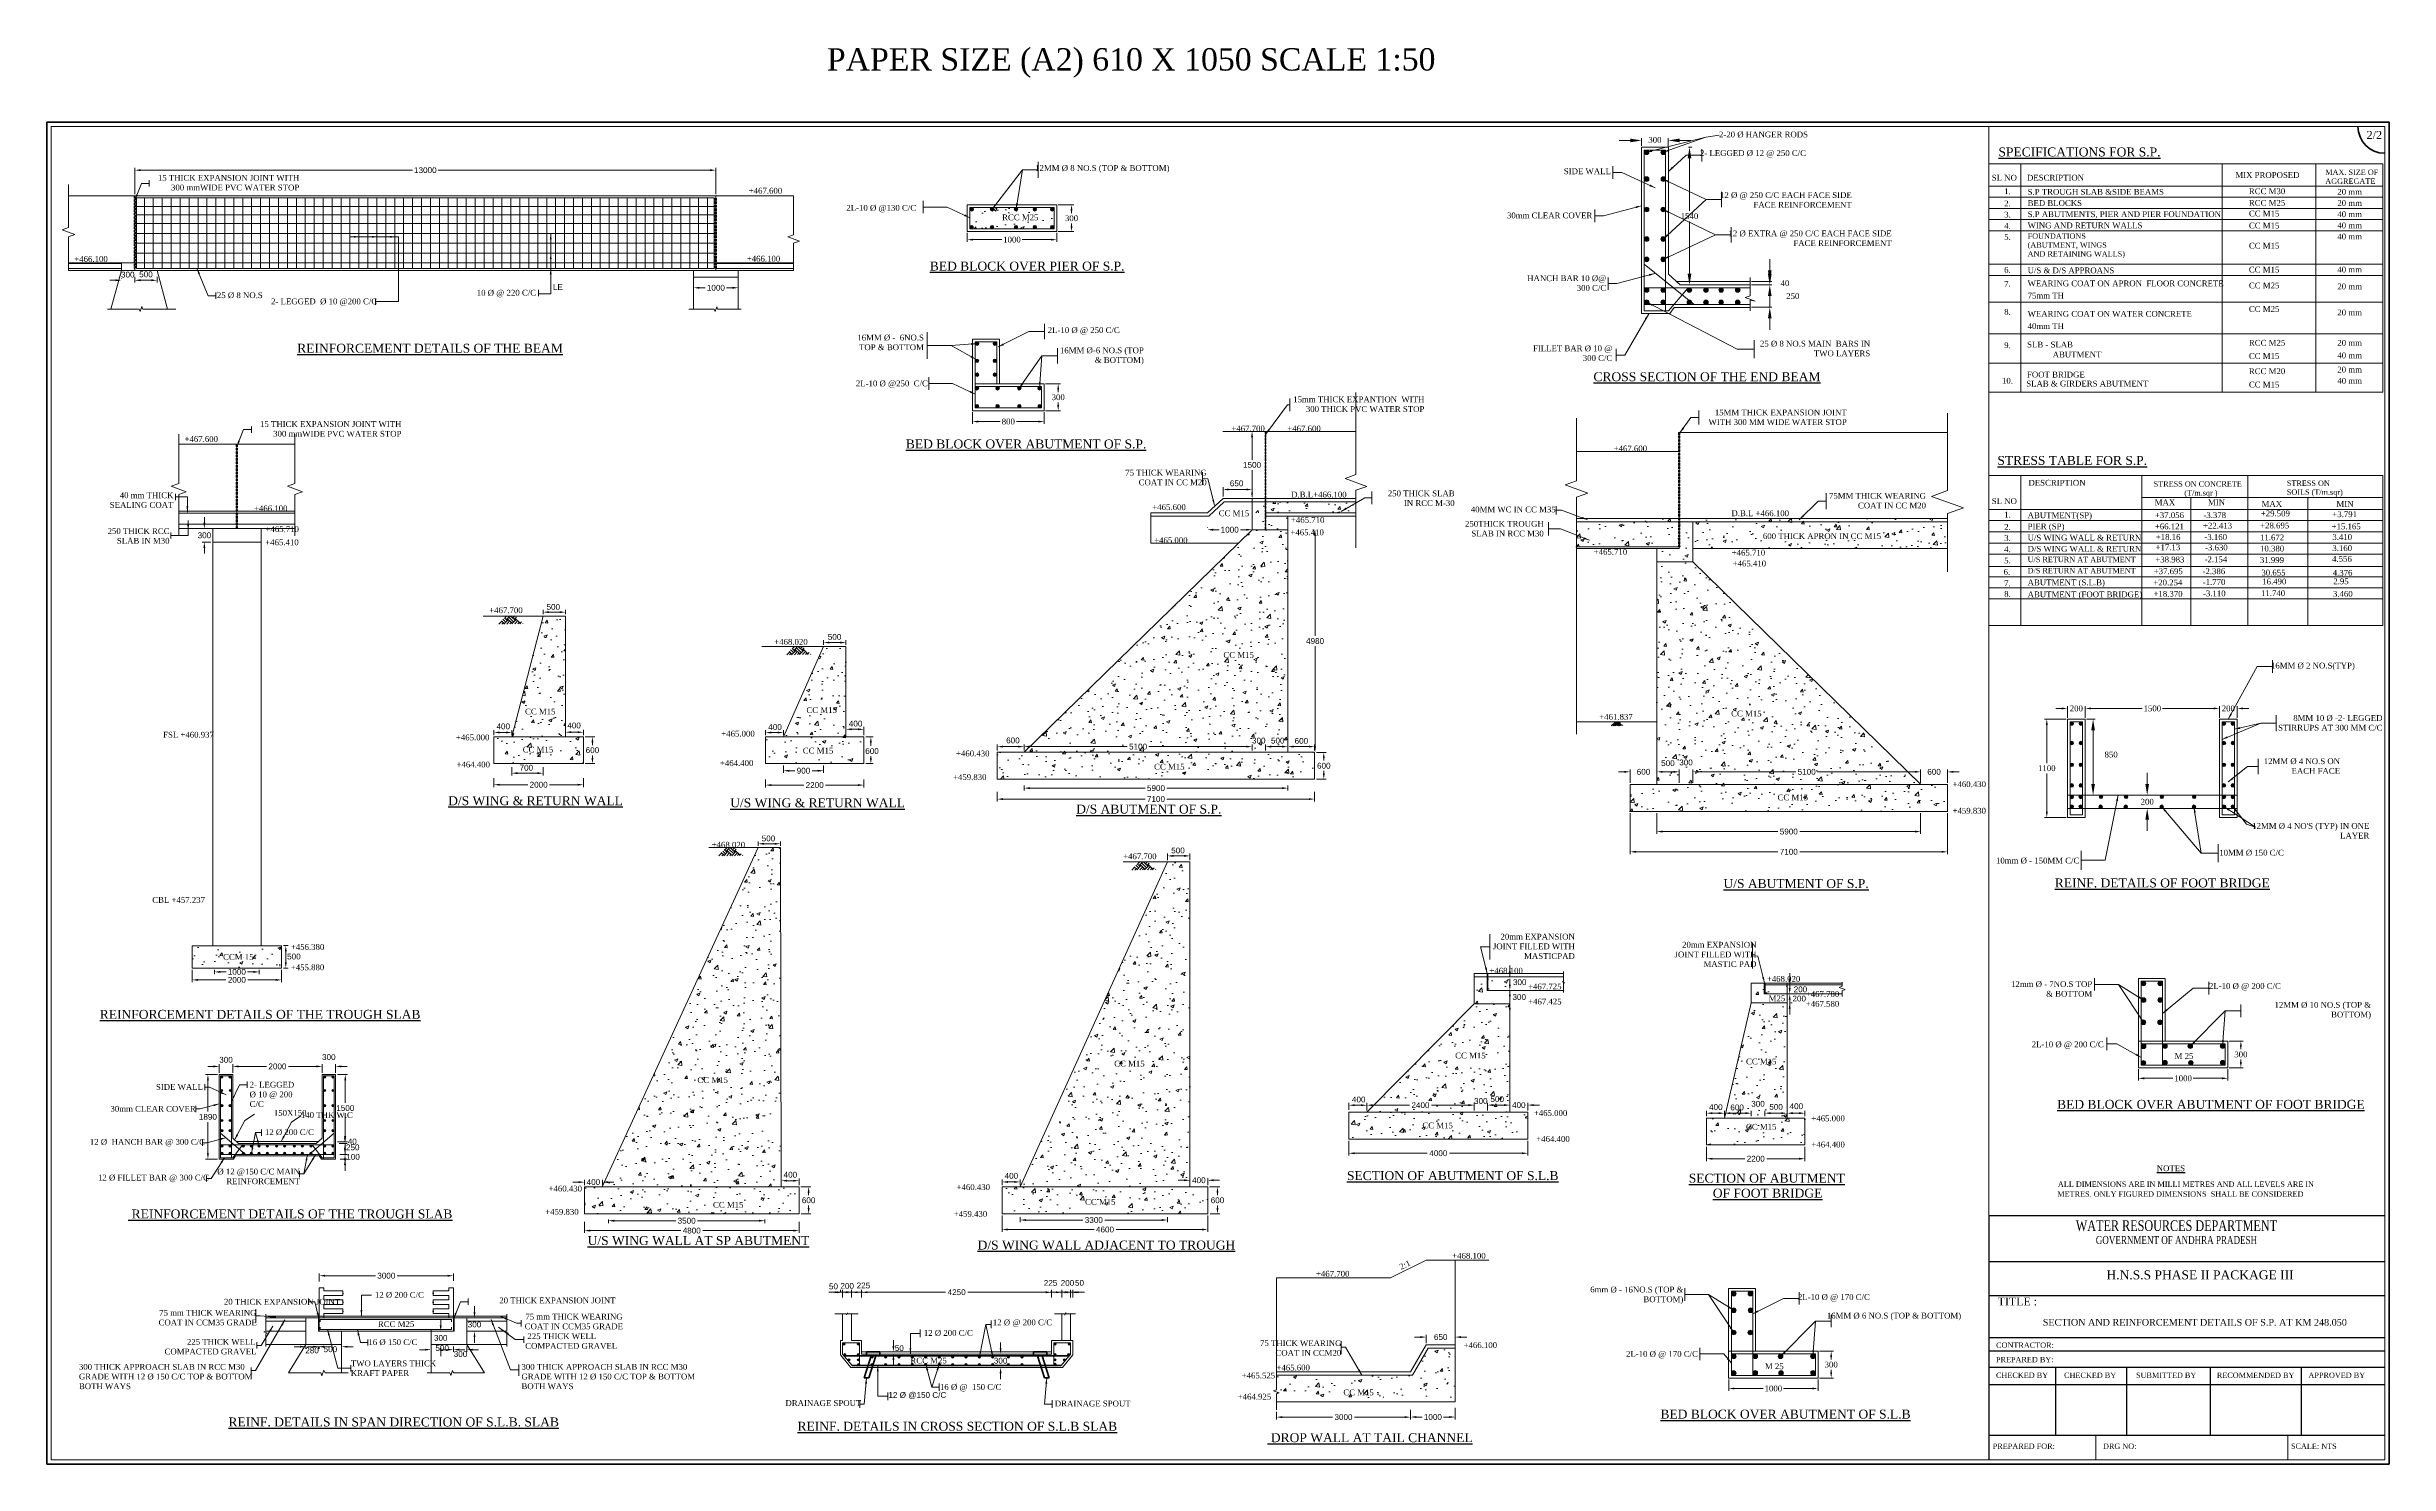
# Model space of a CAD drawing. Header units: millimetres. Extents: x -162827 to 482058, y -1195 to 286339.
# Drawn here: x 429658 to 482058, y 237469 to 269177 of the extents above; entities that cross this region are included whole.
import ezdxf
from ezdxf.enums import TextEntityAlignment as Align

# ---------------------------------------------------------------- set-up
doc = ezdxf.new("R2010")
doc.units = ezdxf.units.MM
doc.header["$PDMODE"] = 34
doc.linetypes.add('ACAD_ISO03W100', pattern=[30, 12, -18])
doc.linetypes.add('DASHEDX2', pattern=[38.1, 25.4, -12.7])
for name, color, linetype, lineweight in [('CON HATCH', 8, 'Continuous', 9), ('DASH LINE', 30, 'DASHEDX2', 18), ('DIM', 255, 'Continuous', 18), ('LINE THICK', 7, 'Continuous', 35), ('SLOPE', 8, 'Continuous', 5), ('STR LINE', 6, 'Continuous', 13)]:
    doc.layers.add(name, color=color, linetype=linetype, lineweight=lineweight)
doc.layers.add('T', color=7, linetype='Continuous')
doc.layers.add('TITLE BLOCK TEXT', color=7, linetype='Continuous')
doc.styles.add('dim', font='times.ttf', dxfattribs={"height": 130})
doc.styles.add('isocp', font='isocp.shx')
doc.styles.add('Rs', font='arial.ttf', dxfattribs={"height": 130})
doc.styles.get("Standard").update_dxf_attribs({"font": 'times.ttf', "height": 250})
doc.styles.add('STYLE1', font='romant.shx', dxfattribs={"height": 2.25})
doc.styles.add('TIMES', font='times.ttf')
doc.dimstyles.new('RS-1', dxfattribs={"dimtxt": 130, "dimasz": 130, "dimexe": 51, "dimexo": 41, "dimgap": 50, "dimtad": 0, "dimtih": 1, "dimtoh": 1, "dimdec": 0, "dimzin": 0, "dimdsep": 46, "dimtxsty": 'Rs', "dimcen": 0.5, "dimclrd": 256, "dimclre": 256, "dimclrt": 7, "dimadec": 0, "dimazin": 0, "dimtfac": 1, "dimtdec": 0, "dimtofl": 0, "dimtmove": 2, "dimatfit": 3, "dimfxl": 1, "dimtolj": 1, "dimtzin": 0, "dimlwd": 9, "dimlwe": 9, "dimarcsym": 0})
doc.dimstyles.new('RS-2', dxfattribs={"dimtxt": 130, "dimasz": 250, "dimexe": 50, "dimexo": 30, "dimgap": 50, "dimtad": 0, "dimtih": 1, "dimtoh": 1, "dimdec": 0, "dimlfac": 0.5, "dimzin": 0, "dimdsep": 46, "dimtxsty": 'dim', "dimcen": 0.5, "dimclrd": 256, "dimclre": 256, "dimclrt": 7, "dimadec": 0, "dimazin": 0, "dimtfac": 1, "dimtdec": 0, "dimtofl": 0, "dimtmove": 2, "dimatfit": 3, "dimfxl": 10, "dimtolj": 1, "dimtzin": 0, "dimlwd": 13, "dimlwe": 5, "dimarcsym": 0})

# ---------------------------------------------------------------- blocks, each defined once
blk = doc.blocks.new('*D38')
at = {"layer": 'Defpoints', "color": 0, "transparency": 16777216}
for p in [(439660, 252854), (441660, 252854), (441660, 252669)]:
    blk.add_point(p, dxfattribs=at)
at = {"layer": 'DIM', "lineweight": 9, "transparency": 16777216}
for p, q in [((439660, 252813), (439660, 252618)), ((439790, 252669), (440415, 252669)), ((441530, 252669), (440905, 252669)), ((441660, 252813), (441660, 252618))]:
    blk.add_line(p, q, dxfattribs=at)
at = {"layer": 'DIM', "transparency": 16777216}
for points in [[(439790, 252691), (439790, 252648), (439660, 252669)], [(441530, 252691), (441530, 252648), (441660, 252669)]]:
    blk.add_solid(points, dxfattribs=at)
at = {"layer": 'DIM', "color": 7, "transparency": 16777216, "insert": (440660, 252669), "char_height": 130, "attachment_point": 5, "style": 'Rs'}
blk.add_mtext('\\A1;2000', dxfattribs=at)
blk = doc.blocks.new('*D39')
at = {"layer": 'Defpoints', "color": 0, "transparency": 16777216}
for p in [(440760, 256441), (441260, 256530), (441260, 256441)]:
    blk.add_point(p, dxfattribs=at)
at = {"layer": 'DIM', "lineweight": 9, "transparency": 16777216}
for p, q in [((440760, 256482), (440760, 256581)), ((440890, 256530), (441130, 256530)), ((441260, 256482), (441260, 256581))]:
    blk.add_line(p, q, dxfattribs=at)
at = {"layer": 'DIM', "transparency": 16777216}
for points in [[(440890, 256552), (440890, 256509), (440760, 256530)], [(441130, 256552), (441130, 256509), (441260, 256530)]]:
    blk.add_solid(points, dxfattribs=at)
at = {"layer": 'DIM', "color": 7, "transparency": 16777216, "insert": (440988, 256647), "char_height": 130, "attachment_point": 5, "style": 'Rs'}
blk.add_mtext('\\A1;500', dxfattribs=at)
blk = doc.blocks.new('*D40')
at = {"layer": 'Defpoints', "color": 0, "transparency": 16777216}
for p in [(441260, 253741), (441660, 253844), (441660, 253741)]:
    blk.add_point(p, dxfattribs=at)
at = {"layer": 'DIM', "lineweight": 9, "transparency": 16777216}
for p, q in [((441260, 253782), (441260, 253895)), ((441390, 253844), (441530, 253844)), ((441660, 253782), (441660, 253895))]:
    blk.add_line(p, q, dxfattribs=at)
at = {"layer": 'DIM', "transparency": 16777216}
for points in [[(441390, 253866), (441390, 253823), (441260, 253844)], [(441530, 253866), (441530, 253823), (441660, 253844)]]:
    blk.add_solid(points, dxfattribs=at)
at = {"layer": 'DIM', "color": 7, "transparency": 16777216, "insert": (441453, 253994), "char_height": 130, "attachment_point": 5, "style": 'Rs'}
blk.add_mtext('\\A1;400', dxfattribs=at)
blk = doc.blocks.new('*D41')
at = {"layer": 'Defpoints', "color": 0, "transparency": 16777216}
for p in [(441660, 253741), (441660, 253141), (441863, 253141)]:
    blk.add_point(p, dxfattribs=at)
at = {"layer": 'DIM', "lineweight": 9, "transparency": 16777216}
for p, q in [((441701, 253741), (441914, 253741)), ((441701, 253141), (441914, 253141)), ((441863, 253611), (441863, 253557)), ((441863, 253271), (441863, 253324))]:
    blk.add_line(p, q, dxfattribs=at)
at = {"layer": 'DIM', "transparency": 16777216}
for points in [[(441842, 253611), (441885, 253611), (441863, 253741)], [(441842, 253271), (441885, 253271), (441863, 253141)]]:
    blk.add_solid(points, dxfattribs=at)
at = {"layer": 'DIM', "color": 7, "transparency": 16777216, "insert": (441863, 253441), "char_height": 130, "attachment_point": 5, "style": 'Rs'}
blk.add_mtext('\\A1;600', dxfattribs=at)
blk = doc.blocks.new('*D42')
at = {"layer": 'Defpoints', "color": 0, "transparency": 16777216}
for p in [(440060, 253100), (440760, 253100), (440060, 252928)]:
    blk.add_point(p, dxfattribs=at)
at = {"layer": 'DIM', "lineweight": 9, "transparency": 16777216}
for p, q in [((440060, 253059), (440060, 252877)), ((440630, 252928), (440190, 252928)), ((440760, 253059), (440760, 252877))]:
    blk.add_line(p, q, dxfattribs=at)
at = {"layer": 'DIM', "transparency": 16777216}
for points in [[(440190, 252950), (440190, 252906), (440060, 252928)], [(440630, 252950), (440630, 252906), (440760, 252928)]]:
    blk.add_solid(points, dxfattribs=at)
at = {"layer": 'DIM', "color": 7, "transparency": 16777216, "insert": (440385, 253049), "char_height": 130, "attachment_point": 5, "style": 'Rs'}
blk.add_mtext('\\A1;700', dxfattribs=at)
blk = doc.blocks.new('*D43')
at = {"layer": 'Defpoints', "color": 0, "transparency": 16777216}
for p in [(450920, 252549), (458020, 252549), (458020, 252348)]:
    blk.add_point(p, dxfattribs=at)
at = {"layer": 'DIM', "lineweight": 9, "transparency": 16777216}
for p, q in [((450920, 252508), (450920, 252297)), ((451050, 252348), (454226, 252348)), ((457890, 252348), (454713, 252348)), ((458020, 252508), (458020, 252297))]:
    blk.add_line(p, q, dxfattribs=at)
at = {"layer": 'DIM', "transparency": 16777216}
for points in [[(451050, 252370), (451050, 252327), (450920, 252348)], [(457890, 252370), (457890, 252327), (458020, 252348)]]:
    blk.add_solid(points, dxfattribs=at)
at = {"layer": 'DIM', "color": 7, "transparency": 16777216, "insert": (454470, 252348), "char_height": 130, "attachment_point": 5, "style": 'Rs'}
blk.add_mtext('\\A1;7100', dxfattribs=at)
blk = doc.blocks.new('*D44')
at = {"layer": 'Defpoints', "color": 0, "transparency": 16777216}
for p in [(445735, 252829), (447935, 252829), (447935, 252662)]:
    blk.add_point(p, dxfattribs=at)
at = {"layer": 'DIM', "lineweight": 9, "transparency": 16777216}
for p, q in [((445735, 252788), (445735, 252611)), ((445865, 252662), (446590, 252662)), ((447805, 252662), (447080, 252662)), ((447935, 252788), (447935, 252611))]:
    blk.add_line(p, q, dxfattribs=at)
at = {"layer": 'DIM', "transparency": 16777216}
for points in [[(445865, 252683), (445865, 252640), (445735, 252662)], [(447805, 252683), (447805, 252640), (447935, 252662)]]:
    blk.add_solid(points, dxfattribs=at)
at = {"layer": 'DIM', "color": 7, "transparency": 16777216, "insert": (446835, 252662), "char_height": 130, "attachment_point": 5, "style": 'Rs'}
blk.add_mtext('\\A1;2200', dxfattribs=at)
blk = doc.blocks.new('*D45')
at = {"layer": 'Defpoints', "color": 0, "transparency": 16777216}
for p in [(447935, 253741), (448092, 253741), (447935, 253141)]:
    blk.add_point(p, dxfattribs=at)
at = {"layer": 'DIM', "lineweight": 9, "transparency": 16777216}
for p, q in [((447976, 253741), (448143, 253741)), ((447976, 253141), (448143, 253141)), ((448092, 253611), (448092, 253538)), ((448092, 253271), (448092, 253306))]:
    blk.add_line(p, q, dxfattribs=at)
at = {"layer": 'DIM', "transparency": 16777216}
for points in [[(448070, 253611), (448114, 253611), (448092, 253741)], [(448070, 253271), (448114, 253271), (448092, 253141)]]:
    blk.add_solid(points, dxfattribs=at)
at = {"layer": 'DIM', "color": 7, "transparency": 16777216, "insert": (448118, 253422), "char_height": 130, "attachment_point": 5, "style": 'Rs'}
blk.add_mtext('\\A1;600', dxfattribs=at)
blk = doc.blocks.new('*D46')
at = {"layer": 'Defpoints', "color": 0, "transparency": 16777216}
for p in [(447035, 255761), (447535, 255850), (447535, 255761)]:
    blk.add_point(p, dxfattribs=at)
at = {"layer": 'DIM', "lineweight": 9, "transparency": 16777216}
for p, q in [((447035, 255802), (447035, 255901)), ((447165, 255850), (447405, 255850)), ((447535, 255802), (447535, 255901))]:
    blk.add_line(p, q, dxfattribs=at)
at = {"layer": 'DIM', "transparency": 16777216}
for points in [[(447165, 255872), (447165, 255828), (447035, 255850)], [(447405, 255872), (447405, 255828), (447535, 255850)]]:
    blk.add_solid(points, dxfattribs=at)
at = {"layer": 'DIM', "color": 7, "transparency": 16777216, "insert": (447280, 255976), "char_height": 130, "attachment_point": 5, "style": 'Rs'}
blk.add_mtext('\\A1;500', dxfattribs=at)
blk = doc.blocks.new('*D47')
at = {"layer": 'Defpoints', "color": 0, "transparency": 16777216}
for p in [(447535, 253910), (447535, 253741), (447935, 253741)]:
    blk.add_point(p, dxfattribs=at)
at = {"layer": 'DIM', "lineweight": 9, "transparency": 16777216}
for p, q in [((447535, 253782), (447535, 253961)), ((447805, 253910), (447665, 253910)), ((447935, 253782), (447935, 253961))]:
    blk.add_line(p, q, dxfattribs=at)
at = {"layer": 'DIM', "transparency": 16777216}
for points in [[(447665, 253931), (447665, 253888), (447535, 253910)], [(447805, 253931), (447805, 253888), (447935, 253910)]]:
    blk.add_solid(points, dxfattribs=at)
at = {"layer": 'DIM', "color": 7, "transparency": 16777216, "insert": (447751, 254036), "char_height": 130, "attachment_point": 5, "style": 'Rs'}
blk.add_mtext('\\A1;400', dxfattribs=at)
blk = doc.blocks.new('*D48')
at = {"layer": 'Defpoints', "color": 0, "transparency": 16777216}
for p in [(441685, 242932), (446485, 242932), (446485, 242694)]:
    blk.add_point(p, dxfattribs=at)
at = {"layer": 'DIM', "lineweight": 9, "transparency": 16777216}
for p, q in [((441685, 242891), (441685, 242643)), ((441815, 242694), (443838, 242694)), ((446355, 242694), (444331, 242694)), ((446485, 242891), (446485, 242643))]:
    blk.add_line(p, q, dxfattribs=at)
at = {"layer": 'DIM', "transparency": 16777216}
for points in [[(441815, 242716), (441815, 242672), (441685, 242694)], [(446355, 242716), (446355, 242672), (446485, 242694)]]:
    blk.add_solid(points, dxfattribs=at)
at = {"layer": 'DIM', "color": 7, "transparency": 16777216, "insert": (444085, 242694), "char_height": 130, "attachment_point": 5, "style": 'Rs'}
blk.add_mtext('\\A1;4800', dxfattribs=at)
blk = doc.blocks.new('*D49')
at = {"layer": 'Defpoints', "color": 0, "transparency": 16777216}
for p in [(446485, 243672), (446700, 243672), (446493, 243072)]:
    blk.add_point(p, dxfattribs=at)
at = {"layer": 'DIM', "lineweight": 9, "transparency": 16777216}
for p, q in [((446526, 243672), (446751, 243672)), ((446700, 243542), (446700, 243488)), ((446700, 243202), (446700, 243256)), ((446534, 243072), (446751, 243072))]:
    blk.add_line(p, q, dxfattribs=at)
at = {"layer": 'DIM', "transparency": 16777216}
for points in [[(446678, 243542), (446722, 243542), (446700, 243672)], [(446678, 243202), (446722, 243202), (446700, 243072)]]:
    blk.add_solid(points, dxfattribs=at)
at = {"layer": 'DIM', "color": 7, "transparency": 16777216, "insert": (446700, 243372), "char_height": 130, "attachment_point": 5, "style": 'Rs'}
blk.add_mtext('\\A1;600', dxfattribs=at)
blk = doc.blocks.new('*D50')
at = {"layer": 'Defpoints', "color": 0, "transparency": 16777216}
for p in [(446085, 243811), (446085, 243672), (446485, 243672)]:
    blk.add_point(p, dxfattribs=at)
at = {"layer": 'DIM', "lineweight": 9, "transparency": 16777216}
for p, q in [((446085, 243713), (446085, 243862)), ((446355, 243811), (446215, 243811)), ((446485, 243713), (446485, 243862))]:
    blk.add_line(p, q, dxfattribs=at)
at = {"layer": 'DIM', "transparency": 16777216}
for points in [[(446215, 243832), (446215, 243789), (446085, 243811)], [(446355, 243832), (446355, 243789), (446485, 243811)]]:
    blk.add_solid(points, dxfattribs=at)
at = {"layer": 'DIM', "color": 7, "transparency": 16777216, "insert": (446292, 243944), "char_height": 130, "attachment_point": 5, "style": 'Rs'}
blk.add_mtext('\\A1;400', dxfattribs=at)
blk = doc.blocks.new('*D51')
at = {"layer": 'Defpoints', "color": 0, "transparency": 16777216}
for p in [(445568, 251348), (445568, 251261), (446068, 251261)]:
    blk.add_point(p, dxfattribs=at)
at = {"layer": 'DIM', "lineweight": 9, "transparency": 16777216}
for p, q in [((445568, 251302), (445568, 251399)), ((445938, 251348), (445698, 251348)), ((446068, 251302), (446068, 251399))]:
    blk.add_line(p, q, dxfattribs=at)
at = {"layer": 'DIM', "transparency": 16777216}
for points in [[(445698, 251369), (445698, 251326), (445568, 251348)], [(445938, 251369), (445938, 251326), (446068, 251348)]]:
    blk.add_solid(points, dxfattribs=at)
at = {"layer": 'DIM', "color": 7, "transparency": 16777216, "insert": (445801, 251467), "char_height": 130, "attachment_point": 5, "style": 'Rs'}
blk.add_mtext('\\A1;500', dxfattribs=at)
blk = doc.blocks.new('*D52')
at = {"layer": 'Defpoints', "color": 0, "transparency": 16777216}
for p in [(451030, 243072), (455630, 243072), (455630, 242718)]:
    blk.add_point(p, dxfattribs=at)
at = {"layer": 'DIM', "lineweight": 9, "transparency": 16777216}
for p, q in [((451030, 243031), (451030, 242667)), ((451160, 242718), (453084, 242718)), ((455500, 242718), (453577, 242718)), ((455630, 243031), (455630, 242667))]:
    blk.add_line(p, q, dxfattribs=at)
at = {"layer": 'DIM', "transparency": 16777216}
for points in [[(451160, 242740), (451160, 242696), (451030, 242718)], [(455500, 242740), (455500, 242696), (455630, 242718)]]:
    blk.add_solid(points, dxfattribs=at)
at = {"layer": 'DIM', "color": 7, "transparency": 16777216, "insert": (453330, 242718), "char_height": 130, "attachment_point": 5, "style": 'Rs'}
blk.add_mtext('\\A1;4600', dxfattribs=at)
blk = doc.blocks.new('*D53')
at = {"layer": 'Defpoints', "color": 0, "transparency": 16777216}
for p in [(451030, 243672), (451430, 243783), (451430, 243672)]:
    blk.add_point(p, dxfattribs=at)
at = {"layer": 'DIM', "lineweight": 9, "transparency": 16777216}
for p, q in [((451030, 243713), (451030, 243834)), ((451160, 243783), (451300, 243783)), ((451430, 243713), (451430, 243834))]:
    blk.add_line(p, q, dxfattribs=at)
at = {"layer": 'DIM', "transparency": 16777216}
for points in [[(451160, 243804), (451160, 243761), (451030, 243783)], [(451300, 243804), (451300, 243761), (451430, 243783)]]:
    blk.add_solid(points, dxfattribs=at)
at = {"layer": 'DIM', "color": 7, "transparency": 16777216, "insert": (451236, 243920), "char_height": 130, "attachment_point": 5, "style": 'Rs'}
blk.add_mtext('\\A1;400', dxfattribs=at)
blk = doc.blocks.new('*D54')
at = {"layer": 'Defpoints', "color": 0, "transparency": 16777216}
for p in [(455230, 251077), (454730, 250942), (455230, 250942)]:
    blk.add_point(p, dxfattribs=at)
at = {"layer": 'DIM', "lineweight": 9, "transparency": 16777216}
for p, q in [((454730, 250983), (454730, 251128)), ((454860, 251077), (455100, 251077)), ((455230, 250983), (455230, 251128))]:
    blk.add_line(p, q, dxfattribs=at)
at = {"layer": 'DIM', "transparency": 16777216}
for points in [[(454860, 251099), (454860, 251055), (454730, 251077)], [(455100, 251099), (455100, 251055), (455230, 251077)]]:
    blk.add_solid(points, dxfattribs=at)
at = {"layer": 'DIM', "color": 7, "transparency": 16777216, "insert": (454963, 251198), "char_height": 130, "attachment_point": 5, "style": 'Rs'}
blk.add_mtext('\\A1;500', dxfattribs=at)
blk = doc.blocks.new('*D55')
at = {"layer": 'Defpoints', "color": 0, "transparency": 16777216}
for p in [(455630, 243672), (455846, 243672), (455639, 243072)]:
    blk.add_point(p, dxfattribs=at)
at = {"layer": 'DIM', "lineweight": 9, "transparency": 16777216}
for p, q in [((455671, 243672), (455897, 243672)), ((455846, 243542), (455846, 243488)), ((455846, 243202), (455846, 243256)), ((455680, 243072), (455897, 243072))]:
    blk.add_line(p, q, dxfattribs=at)
at = {"layer": 'DIM', "transparency": 16777216}
for points in [[(455824, 243542), (455868, 243542), (455846, 243672)], [(455824, 243202), (455868, 243202), (455846, 243072)]]:
    blk.add_solid(points, dxfattribs=at)
at = {"layer": 'DIM', "color": 7, "transparency": 16777216, "insert": (455846, 243372), "char_height": 130, "attachment_point": 5, "style": 'Rs'}
blk.add_mtext('\\A1;600', dxfattribs=at)
blk = doc.blocks.new('*D56')
at = {"layer": 'Defpoints', "color": 0, "transparency": 16777216}
for p in [(461887, 245502), (461887, 245394), (462387, 245394)]:
    blk.add_point(p, dxfattribs=at)
at = {"layer": 'DIM', "lineweight": 9, "transparency": 16777216}
for p, q in [((461887, 245435), (461887, 245553)), ((462257, 245502), (462017, 245502)), ((462387, 245435), (462387, 245553))]:
    blk.add_line(p, q, dxfattribs=at)
at = {"layer": 'DIM', "transparency": 16777216}
for points in [[(462017, 245524), (462017, 245481), (461887, 245502)], [(462257, 245524), (462257, 245481), (462387, 245502)]]:
    blk.add_solid(points, dxfattribs=at)
at = {"layer": 'DIM', "color": 7, "transparency": 16777216, "insert": (462104, 245635), "char_height": 130, "attachment_point": 5, "style": 'Rs'}
blk.add_mtext('\\A1;500', dxfattribs=at)
blk = doc.blocks.new('*D57')
at = {"layer": 'Defpoints', "color": 0, "transparency": 16777216}
for p in [(461587, 245343), (461887, 245502), (461887, 245343)]:
    blk.add_point(p, dxfattribs=at)
at = {"layer": 'DIM', "lineweight": 9, "transparency": 16777216}
for p, q in [((461457, 245502), (461327, 245502)), ((461587, 245384), (461587, 245553)), ((461887, 245384), (461887, 245553)), ((462017, 245502), (462147, 245502))]:
    blk.add_line(p, q, dxfattribs=at)
at = {"layer": 'DIM', "transparency": 16777216}
for points in [[(461457, 245524), (461457, 245481), (461587, 245502)], [(462017, 245524), (462017, 245481), (461887, 245502)]]:
    blk.add_solid(points, dxfattribs=at)
at = {"layer": 'DIM', "color": 7, "transparency": 16777216, "insert": (461737, 245593), "char_height": 130, "attachment_point": 5, "style": 'Rs'}
blk.add_mtext('\\A1;300', dxfattribs=at)
blk = doc.blocks.new('*D58')
at = {"layer": 'Defpoints', "color": 0, "transparency": 16777216}
for p in [(459187, 245500), (459187, 245343), (461587, 245343)]:
    blk.add_point(p, dxfattribs=at)
at = {"layer": 'DIM', "lineweight": 9, "transparency": 16777216}
for p, q in [((459187, 245384), (459187, 245551)), ((459317, 245500), (460142, 245500)), ((461457, 245500), (460632, 245500)), ((461587, 245384), (461587, 245551))]:
    blk.add_line(p, q, dxfattribs=at)
at = {"layer": 'DIM', "transparency": 16777216}
for points in [[(459317, 245521), (459317, 245478), (459187, 245500)], [(461457, 245521), (461457, 245478), (461587, 245500)]]:
    blk.add_solid(points, dxfattribs=at)
at = {"layer": 'DIM', "color": 7, "transparency": 16777216, "insert": (460387, 245500), "char_height": 130, "attachment_point": 5, "style": 'Rs'}
blk.add_mtext('\\A1;2400', dxfattribs=at)
blk = doc.blocks.new('*D59')
at = {"layer": 'Defpoints', "color": 0, "transparency": 16777216}
for p in [(458787, 245499), (458787, 245354), (459187, 245354)]:
    blk.add_point(p, dxfattribs=at)
at = {"layer": 'DIM', "lineweight": 9, "transparency": 16777216}
for p, q in [((458787, 245395), (458787, 245550)), ((459057, 245499), (458917, 245499)), ((459187, 245395), (459187, 245550))]:
    blk.add_line(p, q, dxfattribs=at)
at = {"layer": 'DIM', "transparency": 16777216}
for points in [[(458917, 245521), (458917, 245478), (458787, 245499)], [(459057, 245521), (459057, 245478), (459187, 245499)]]:
    blk.add_solid(points, dxfattribs=at)
at = {"layer": 'DIM', "color": 7, "transparency": 16777216, "insert": (459006, 245626), "char_height": 130, "attachment_point": 5, "style": 'Rs'}
blk.add_mtext('\\A1;400', dxfattribs=at)
blk = doc.blocks.new('*D60')
at = {"layer": 'Defpoints', "color": 0, "transparency": 16777216}
for p in [(462387, 248368), (462387, 248068), (462387, 248068)]:
    blk.add_point(p, dxfattribs=at)
at = {"layer": 'DIM', "lineweight": 9, "transparency": 16777216}
for p, q in [((462387, 248498), (462387, 248628)), ((462387, 247938), (462387, 247808)), ((462428, 248368), (462438, 248368)), ((462428, 248068), (462438, 248068))]:
    blk.add_line(p, q, dxfattribs=at)
at = {"layer": 'DIM', "transparency": 16777216}
for points in [[(462365, 248498), (462408, 248498), (462387, 248368)], [(462365, 247938), (462408, 247938), (462387, 248068)]]:
    blk.add_solid(points, dxfattribs=at)
at = {"layer": 'DIM', "color": 7, "transparency": 16777216, "insert": (462607, 248251), "char_height": 130, "attachment_point": 5, "style": 'Rs'}
blk.add_mtext('\\A1;300', dxfattribs=at)
blk = doc.blocks.new('*D61')
at = {"layer": 'Defpoints', "color": 0, "transparency": 16777216}
for p in [(462387, 248068), (462387, 247768), (462387, 247768)]:
    blk.add_point(p, dxfattribs=at)
at = {"layer": 'DIM', "lineweight": 9, "transparency": 16777216}
for p, q in [((462346, 248068), (462336, 248068)), ((462387, 248198), (462387, 248328)), ((462346, 247768), (462336, 247768)), ((462387, 247638), (462387, 247508))]:
    blk.add_line(p, q, dxfattribs=at)
at = {"layer": 'DIM', "transparency": 16777216}
for points in [[(462365, 248198), (462408, 248198), (462387, 248068)], [(462365, 247638), (462408, 247638), (462387, 247768)]]:
    blk.add_solid(points, dxfattribs=at)
at = {"layer": 'DIM', "color": 7, "transparency": 16777216, "insert": (462597, 247918), "char_height": 130, "attachment_point": 5, "style": 'Rs'}
blk.add_mtext('\\A1;300', dxfattribs=at)
blk = doc.blocks.new('*D62')
at = {"layer": 'Defpoints', "color": 0, "transparency": 16777216}
for p in [(458787, 244743), (462787, 244743), (462787, 244425)]:
    blk.add_point(p, dxfattribs=at)
at = {"layer": 'DIM', "lineweight": 9, "transparency": 16777216}
for p, q in [((458787, 244702), (458787, 244374)), ((458917, 244425), (460540, 244425)), ((462657, 244425), (461033, 244425)), ((462787, 244702), (462787, 244374))]:
    blk.add_line(p, q, dxfattribs=at)
at = {"layer": 'DIM', "transparency": 16777216}
for points in [[(458917, 244446), (458917, 244403), (458787, 244425)], [(462657, 244446), (462657, 244403), (462787, 244425)]]:
    blk.add_solid(points, dxfattribs=at)
at = {"layer": 'DIM', "color": 7, "transparency": 16777216, "insert": (460787, 244425), "char_height": 130, "attachment_point": 5, "style": 'Rs'}
blk.add_mtext('\\A1;4000', dxfattribs=at)
blk = doc.blocks.new('*D63')
at = {"layer": 'Defpoints', "color": 0, "transparency": 16777216}
for p in [(467188, 245321), (466788, 245211), (467188, 245211)]:
    blk.add_point(p, dxfattribs=at)
at = {"layer": 'DIM', "lineweight": 9, "transparency": 16777216}
for p, q in [((466788, 245252), (466788, 245372)), ((466918, 245321), (467058, 245321)), ((467188, 245252), (467188, 245372))]:
    blk.add_line(p, q, dxfattribs=at)
at = {"layer": 'DIM', "transparency": 16777216}
for points in [[(466918, 245343), (466918, 245300), (466788, 245321)], [(467058, 245343), (467058, 245300), (467188, 245321)]]:
    blk.add_solid(points, dxfattribs=at)
at = {"layer": 'DIM', "color": 7, "transparency": 16777216, "insert": (466995, 245457), "char_height": 130, "attachment_point": 5, "style": 'Rs'}
blk.add_mtext('\\A1;400', dxfattribs=at)
blk = doc.blocks.new('*D64')
at = {"layer": 'Defpoints', "color": 0, "transparency": 16777216}
for p in [(467788, 245321), (467188, 245211), (467788, 245211)]:
    blk.add_point(p, dxfattribs=at)
at = {"layer": 'DIM', "lineweight": 9, "transparency": 16777216}
for p, q in [((467188, 245252), (467188, 245372)), ((467318, 245321), (467658, 245321)), ((467788, 245252), (467788, 245372))]:
    blk.add_line(p, q, dxfattribs=at)
at = {"layer": 'DIM', "transparency": 16777216}
for points in [[(467318, 245343), (467318, 245300), (467188, 245321)], [(467658, 245343), (467658, 245300), (467788, 245321)]]:
    blk.add_solid(points, dxfattribs=at)
at = {"layer": 'DIM', "color": 7, "transparency": 16777216, "insert": (467471, 245449), "char_height": 130, "attachment_point": 5, "style": 'Rs'}
blk.add_mtext('\\A1;600', dxfattribs=at)
blk = doc.blocks.new('*D65')
at = {"layer": 'Defpoints', "color": 0, "transparency": 16777216}
for p in [(468088, 245321), (467788, 245211), (468088, 245211)]:
    blk.add_point(p, dxfattribs=at)
at = {"layer": 'DIM', "lineweight": 9, "transparency": 16777216}
for p, q in [((467658, 245321), (467528, 245321)), ((467788, 245252), (467788, 245372)), ((468088, 245252), (468088, 245372)), ((468218, 245321), (468348, 245321))]:
    blk.add_line(p, q, dxfattribs=at)
at = {"layer": 'DIM', "transparency": 16777216}
for points in [[(467658, 245343), (467658, 245300), (467788, 245321)], [(468218, 245343), (468218, 245300), (468088, 245321)]]:
    blk.add_solid(points, dxfattribs=at)
at = {"layer": 'DIM', "color": 7, "transparency": 16777216, "insert": (467938, 245530), "char_height": 130, "attachment_point": 5, "style": 'Rs'}
blk.add_mtext('\\A1;300', dxfattribs=at)
blk = doc.blocks.new('*D66')
at = {"layer": 'Defpoints', "color": 0, "transparency": 16777216}
for p in [(468588, 245321), (468088, 245211), (468588, 245211)]:
    blk.add_point(p, dxfattribs=at)
at = {"layer": 'DIM', "lineweight": 9, "transparency": 16777216}
for p, q in [((468088, 245252), (468088, 245372)), ((468218, 245321), (468458, 245321)), ((468588, 245252), (468588, 245372))]:
    blk.add_line(p, q, dxfattribs=at)
at = {"layer": 'DIM', "transparency": 16777216}
for points in [[(468218, 245343), (468218, 245300), (468088, 245321)], [(468458, 245343), (468458, 245300), (468588, 245321)]]:
    blk.add_solid(points, dxfattribs=at)
at = {"layer": 'DIM', "color": 7, "transparency": 16777216, "insert": (468343, 245461), "char_height": 130, "attachment_point": 5, "style": 'Rs'}
blk.add_mtext('\\A1;500', dxfattribs=at)
blk = doc.blocks.new('*D67')
at = {"layer": 'Defpoints', "color": 0, "transparency": 16777216}
for p in [(468988, 245321), (468588, 245211), (468988, 245211)]:
    blk.add_point(p, dxfattribs=at)
at = {"layer": 'DIM', "lineweight": 9, "transparency": 16777216}
for p, q in [((468588, 245252), (468588, 245372)), ((468718, 245321), (468858, 245321)), ((468988, 245252), (468988, 245372))]:
    blk.add_line(p, q, dxfattribs=at)
at = {"layer": 'DIM', "transparency": 16777216}
for points in [[(468718, 245343), (468718, 245300), (468588, 245321)], [(468858, 245343), (468858, 245300), (468988, 245321)]]:
    blk.add_solid(points, dxfattribs=at)
at = {"layer": 'DIM', "color": 7, "transparency": 16777216, "insert": (468796, 245476), "char_height": 130, "attachment_point": 5, "style": 'Rs'}
blk.add_mtext('\\A1;400', dxfattribs=at)
blk = doc.blocks.new('*D68')
at = {"layer": 'Defpoints', "color": 0, "transparency": 16777216}
for p in [(466788, 244611), (468988, 244611), (468988, 244302)]:
    blk.add_point(p, dxfattribs=at)
at = {"layer": 'DIM', "lineweight": 9, "transparency": 16777216}
for p, q in [((466788, 244570), (466788, 244251)), ((466918, 244302), (467643, 244302)), ((468858, 244302), (468133, 244302)), ((468988, 244570), (468988, 244251))]:
    blk.add_line(p, q, dxfattribs=at)
at = {"layer": 'DIM', "transparency": 16777216}
for points in [[(466918, 244324), (466918, 244281), (466788, 244302)], [(468858, 244324), (468858, 244281), (468988, 244302)]]:
    blk.add_solid(points, dxfattribs=at)
at = {"layer": 'DIM', "color": 7, "transparency": 16777216, "insert": (467888, 244302), "char_height": 130, "attachment_point": 5, "style": 'Rs'}
blk.add_mtext('\\A1;2200', dxfattribs=at)
blk = doc.blocks.new('*D69')
at = {"layer": 'Defpoints', "color": 0, "transparency": 16777216}
for p in [(468632, 247991), (468632, 247791), (468648, 247791)]:
    blk.add_point(p, dxfattribs=at)
at = {"layer": 'DIM', "lineweight": 9, "transparency": 16777216}
for p, q in [((468648, 248121), (468648, 248251)), ((468673, 247991), (468699, 247991)), ((468648, 247661), (468648, 247531)), ((468673, 247791), (468699, 247791))]:
    blk.add_line(p, q, dxfattribs=at)
at = {"layer": 'DIM', "transparency": 16777216}
for points in [[(468626, 248121), (468669, 248121), (468648, 247991)], [(468626, 247661), (468669, 247661), (468648, 247791)]]:
    blk.add_solid(points, dxfattribs=at)
at = {"layer": 'DIM', "color": 7, "transparency": 16777216, "insert": (468860, 247885), "char_height": 130, "attachment_point": 5, "style": 'Rs'}
blk.add_mtext('\\A1;200', dxfattribs=at)
blk = doc.blocks.new('*D70')
at = {"layer": 'Defpoints', "color": 0, "transparency": 16777216}
for p in [(458020, 253394), (458020, 252794), (458225, 252794)]:
    blk.add_point(p, dxfattribs=at)
at = {"layer": 'DIM', "lineweight": 9, "transparency": 16777216}
for p, q in [((458061, 253394), (458276, 253394)), ((458225, 253264), (458225, 253211)), ((458061, 252794), (458276, 252794)), ((458225, 252924), (458225, 252978))]:
    blk.add_line(p, q, dxfattribs=at)
at = {"layer": 'DIM', "transparency": 16777216}
for points in [[(458203, 253264), (458246, 253264), (458225, 253394)], [(458203, 252924), (458246, 252924), (458225, 252794)]]:
    blk.add_solid(points, dxfattribs=at)
at = {"layer": 'DIM', "color": 7, "transparency": 16777216, "insert": (458225, 253094), "char_height": 130, "attachment_point": 5, "style": 'Rs'}
blk.add_mtext('\\A1;600', dxfattribs=at)
blk = doc.blocks.new('*D71')
at = {"layer": 'Defpoints', "color": 0, "transparency": 16777216}
for p in [(457420, 253394), (458020, 253522), (458020, 253394)]:
    blk.add_point(p, dxfattribs=at)
at = {"layer": 'DIM', "lineweight": 9, "transparency": 16777216}
for p, q in [((457420, 253435), (457420, 253573)), ((457550, 253522), (457890, 253522)), ((458020, 253435), (458020, 253573))]:
    blk.add_line(p, q, dxfattribs=at)
at = {"layer": 'DIM', "transparency": 16777216}
for points in [[(457550, 253544), (457550, 253501), (457420, 253522)], [(457890, 253544), (457890, 253501), (458020, 253522)]]:
    blk.add_solid(points, dxfattribs=at)
at = {"layer": 'DIM', "color": 7, "transparency": 16777216, "insert": (457723, 253649), "char_height": 130, "attachment_point": 5, "style": 'Rs'}
blk.add_mtext('\\A1;600', dxfattribs=at)
blk = doc.blocks.new('*D72')
at = {"layer": 'Defpoints', "color": 0, "transparency": 16777216}
for p in [(456920, 253522), (456920, 253394), (457420, 253394)]:
    blk.add_point(p, dxfattribs=at)
at = {"layer": 'DIM', "lineweight": 9, "transparency": 16777216}
for p, q in [((456920, 253435), (456920, 253573)), ((457290, 253522), (457050, 253522)), ((457420, 253435), (457420, 253573))]:
    blk.add_line(p, q, dxfattribs=at)
at = {"layer": 'DIM', "transparency": 16777216}
for points in [[(457050, 253544), (457050, 253501), (456920, 253522)], [(457290, 253544), (457290, 253501), (457420, 253522)]]:
    blk.add_solid(points, dxfattribs=at)
at = {"layer": 'DIM', "color": 7, "transparency": 16777216, "insert": (457194, 253655), "char_height": 130, "attachment_point": 5, "style": 'Rs'}
blk.add_mtext('\\A1;500', dxfattribs=at)
blk = doc.blocks.new('*D73')
at = {"layer": 'Defpoints', "color": 0, "transparency": 16777216}
for p in [(456620, 253522), (456620, 253394), (456920, 253394)]:
    blk.add_point(p, dxfattribs=at)
at = {"layer": 'DIM', "lineweight": 9, "transparency": 16777216}
for p, q in [((456490, 253522), (456360, 253522)), ((456620, 253435), (456620, 253573)), ((456920, 253435), (456920, 253573)), ((457050, 253522), (457180, 253522))]:
    blk.add_line(p, q, dxfattribs=at)
at = {"layer": 'DIM', "transparency": 16777216}
for points in [[(456490, 253544), (456490, 253501), (456620, 253522)], [(457050, 253544), (457050, 253501), (456920, 253522)]]:
    blk.add_solid(points, dxfattribs=at)
at = {"layer": 'DIM', "color": 7, "transparency": 16777216, "insert": (456770, 253657), "char_height": 130, "attachment_point": 5, "style": 'Rs'}
blk.add_mtext('\\A1;300', dxfattribs=at)
blk = doc.blocks.new('*D74')
at = {"layer": 'Defpoints', "color": 0, "transparency": 16777216}
for p in [(451520, 253522), (451520, 253394), (456620, 253394)]:
    blk.add_point(p, dxfattribs=at)
at = {"layer": 'DIM', "lineweight": 9, "transparency": 16777216}
for p, q in [((451520, 253435), (451520, 253573)), ((451650, 253522), (453826, 253522)), ((456490, 253522), (454314, 253522)), ((456620, 253435), (456620, 253573))]:
    blk.add_line(p, q, dxfattribs=at)
at = {"layer": 'DIM', "transparency": 16777216}
for points in [[(451650, 253544), (451650, 253501), (451520, 253522)], [(456490, 253544), (456490, 253501), (456620, 253522)]]:
    blk.add_solid(points, dxfattribs=at)
at = {"layer": 'DIM', "color": 7, "transparency": 16777216, "insert": (454070, 253522), "char_height": 130, "attachment_point": 5, "style": 'Rs'}
blk.add_mtext('\\A1;5100', dxfattribs=at)
blk = doc.blocks.new('*D75')
at = {"layer": 'Defpoints', "color": 0, "transparency": 16777216}
for p in [(450920, 253522), (450920, 253394), (451520, 253394)]:
    blk.add_point(p, dxfattribs=at)
at = {"layer": 'DIM', "lineweight": 9, "transparency": 16777216}
for p, q in [((450920, 253435), (450920, 253573)), ((451390, 253522), (451050, 253522)), ((451520, 253435), (451520, 253573))]:
    blk.add_line(p, q, dxfattribs=at)
at = {"layer": 'DIM', "transparency": 16777216}
for points in [[(451050, 253544), (451050, 253501), (450920, 253522)], [(451390, 253544), (451390, 253501), (451520, 253522)]]:
    blk.add_solid(points, dxfattribs=at)
at = {"layer": 'DIM', "color": 7, "transparency": 16777216, "insert": (451270, 253660), "char_height": 130, "attachment_point": 5, "style": 'Rs'}
blk.add_mtext('\\A1;600', dxfattribs=at)
blk = doc.blocks.new('*D76')
at = {"layer": 'Defpoints', "color": 0, "transparency": 16777216}
for p in [(458029, 258374), (458029, 258374), (458029, 253394)]:
    blk.add_point(p, dxfattribs=at)
at = {"layer": 'DIM', "lineweight": 9, "transparency": 16777216}
for p, q in [((457988, 258374), (457978, 258374)), ((458029, 258244), (458029, 256001)), ((458029, 253524), (458029, 255768)), ((457988, 253394), (457978, 253394))]:
    blk.add_line(p, q, dxfattribs=at)
at = {"layer": 'DIM', "transparency": 16777216}
for points in [[(458007, 258244), (458050, 258244), (458029, 258374)], [(458007, 253524), (458050, 253524), (458029, 253394)]]:
    blk.add_solid(points, dxfattribs=at)
at = {"layer": 'DIM', "color": 7, "transparency": 16777216, "insert": (458029, 255884), "char_height": 130, "attachment_point": 5, "style": 'Rs'}
blk.add_mtext('\\A1;4980', dxfattribs=at)
blk = doc.blocks.new('*D77')
at = {"layer": 'Defpoints', "color": 0, "transparency": 16777216}
for p in [(456785, 260574), (456620, 259074), (456785, 259074)]:
    blk.add_point(p, dxfattribs=at)
at = {"layer": 'DIM', "lineweight": 9, "transparency": 16777216}
for p, q in [((456744, 260574), (456569, 260574)), ((456620, 260444), (456620, 259941)), ((456620, 259204), (456620, 259708)), ((456744, 259074), (456569, 259074))]:
    blk.add_line(p, q, dxfattribs=at)
at = {"layer": 'DIM', "transparency": 16777216}
for points in [[(456598, 260444), (456641, 260444), (456620, 260574)], [(456598, 259204), (456641, 259204), (456620, 259074)]]:
    blk.add_solid(points, dxfattribs=at)
at = {"layer": 'DIM', "color": 7, "transparency": 16777216, "insert": (456620, 259824), "char_height": 130, "attachment_point": 5, "style": 'Rs'}
blk.add_mtext('\\A1;1500', dxfattribs=at)
blk = doc.blocks.new('*D78')
at = {"layer": 'Defpoints', "color": 0, "transparency": 16777216}
for p in [(455970, 259274), (455970, 259074), (456620, 259074)]:
    blk.add_point(p, dxfattribs=at)
at = {"layer": 'DIM', "lineweight": 9, "transparency": 16777216}
for p, q in [((455970, 259115), (455970, 259325)), ((456490, 259274), (456100, 259274)), ((456620, 259115), (456620, 259325))]:
    blk.add_line(p, q, dxfattribs=at)
at = {"layer": 'DIM', "transparency": 16777216}
for points in [[(456100, 259296), (456100, 259252), (455970, 259274)], [(456490, 259296), (456490, 259252), (456620, 259274)]]:
    blk.add_solid(points, dxfattribs=at)
at = {"layer": 'DIM', "color": 7, "transparency": 16777216, "insert": (456274, 259411), "char_height": 130, "attachment_point": 5, "style": 'Rs'}
blk.add_mtext('\\A1;650', dxfattribs=at)
blk = doc.blocks.new('*D79')
at = {"layer": 'Defpoints', "color": 0, "transparency": 16777216}
for p in [(455620, 258374), (455620, 258374), (456620, 258374)]:
    blk.add_point(p, dxfattribs=at)
at = {"layer": 'DIM', "lineweight": 9, "transparency": 16777216}
for p, q in [((455620, 258415), (455620, 258425)), ((455750, 258374), (455882, 258374)), ((456490, 258374), (456358, 258374)), ((456620, 258415), (456620, 258425))]:
    blk.add_line(p, q, dxfattribs=at)
at = {"layer": 'DIM', "transparency": 16777216}
for points in [[(455750, 258396), (455750, 258353), (455620, 258374)], [(456490, 258396), (456490, 258353), (456620, 258374)]]:
    blk.add_solid(points, dxfattribs=at)
at = {"layer": 'DIM', "color": 7, "transparency": 16777216, "insert": (456120, 258374), "char_height": 130, "attachment_point": 5, "style": 'Rs'}
blk.add_mtext('\\A1;1000', dxfattribs=at)
blk = doc.blocks.new('*D80')
at = {"layer": 'Defpoints', "color": 0, "transparency": 16777216}
for p in [(447886, 241158), (452136, 241315), (452136, 241158)]:
    blk.add_point(p, dxfattribs=at)
at = {"layer": 'DIM', "lineweight": 9, "transparency": 16777216}
for p, q in [((447886, 241199), (447886, 241366)), ((448016, 241315), (449765, 241315)), ((452006, 241315), (450258, 241315)), ((452136, 241199), (452136, 241366))]:
    blk.add_line(p, q, dxfattribs=at)
at = {"layer": 'DIM', "transparency": 16777216}
for points in [[(448016, 241336), (448016, 241293), (447886, 241315)], [(452006, 241336), (452006, 241293), (452136, 241315)]]:
    blk.add_solid(points, dxfattribs=at)
at = {"layer": 'DIM', "color": 7, "transparency": 16777216, "insert": (450011, 241315), "char_height": 130, "attachment_point": 5, "style": 'Rs'}
blk.add_mtext('\\A1;4250', dxfattribs=at)
blk = doc.blocks.new('*D81')
at = {"layer": 'Defpoints', "color": 0, "transparency": 16777216}
for p in [(447661, 241315), (447661, 241161), (447886, 241158)]:
    blk.add_point(p, dxfattribs=at)
at = {"layer": 'DIM', "lineweight": 9, "transparency": 16777216}
for p, q in [((447531, 241315), (447401, 241315)), ((447661, 241202), (447661, 241366)), ((447886, 241199), (447886, 241366)), ((448016, 241315), (448146, 241315))]:
    blk.add_line(p, q, dxfattribs=at)
at = {"layer": 'DIM', "transparency": 16777216}
for points in [[(447531, 241336), (447531, 241293), (447661, 241315)], [(448016, 241336), (448016, 241293), (447886, 241315)]]:
    blk.add_solid(points, dxfattribs=at)
at = {"layer": 'DIM', "color": 7, "transparency": 16777216, "insert": (447925, 241466), "char_height": 130, "attachment_point": 5, "style": 'Rs'}
blk.add_mtext('\\A1;225', dxfattribs=at)
blk = doc.blocks.new('*D82')
at = {"layer": 'Defpoints', "color": 0, "transparency": 16777216}
for p in [(447461, 241315), (447461, 241158), (447661, 241158)]:
    blk.add_point(p, dxfattribs=at)
at = {"layer": 'DIM', "lineweight": 9, "transparency": 16777216}
for p, q in [((447331, 241315), (447201, 241315)), ((447461, 241199), (447461, 241366)), ((447661, 241199), (447661, 241366)), ((447791, 241315), (447921, 241315))]:
    blk.add_line(p, q, dxfattribs=at)
at = {"layer": 'DIM', "transparency": 16777216}
for points in [[(447331, 241336), (447331, 241293), (447461, 241315)], [(447791, 241336), (447791, 241293), (447661, 241315)]]:
    blk.add_solid(points, dxfattribs=at)
at = {"layer": 'DIM', "color": 7, "transparency": 16777216, "insert": (447562, 241456), "char_height": 130, "attachment_point": 5, "style": 'Rs'}
blk.add_mtext('\\A1;200', dxfattribs=at)
blk = doc.blocks.new('*D83')
at = {"layer": 'Defpoints', "color": 0, "transparency": 16777216}
for p in [(447411, 241315), (447411, 241281), (447461, 241281)]:
    blk.add_point(p, dxfattribs=at)
at = {"layer": 'DIM', "lineweight": 9, "transparency": 16777216}
for p, q in [((447281, 241315), (447151, 241315)), ((447411, 241322), (447411, 241366)), ((447461, 241322), (447461, 241366)), ((447591, 241315), (447721, 241315))]:
    blk.add_line(p, q, dxfattribs=at)
at = {"layer": 'DIM', "transparency": 16777216}
for points in [[(447281, 241336), (447281, 241293), (447411, 241315)], [(447591, 241336), (447591, 241293), (447461, 241315)]]:
    blk.add_solid(points, dxfattribs=at)
at = {"layer": 'DIM', "color": 7, "transparency": 16777216, "insert": (447255, 241446), "char_height": 130, "attachment_point": 5, "style": 'Rs'}
blk.add_mtext('\\A1;50', dxfattribs=at)
blk = doc.blocks.new('*D84')
at = {"layer": 'Defpoints', "color": 0, "transparency": 16777216}
for p in [(448473, 239983), (448473, 239933), (448597, 239933)]:
    blk.add_point(p, dxfattribs=at)
at = {"layer": 'DIM', "lineweight": 9, "transparency": 16777216}
for p, q in [((448597, 240113), (448597, 240243)), ((448514, 239983), (448648, 239983)), ((448514, 239933), (448648, 239933)), ((448597, 239803), (448597, 239673))]:
    blk.add_line(p, q, dxfattribs=at)
at = {"layer": 'DIM', "transparency": 16777216}
for points in [[(448575, 240113), (448619, 240113), (448597, 239983)], [(448575, 239803), (448619, 239803), (448597, 239933)]]:
    blk.add_solid(points, dxfattribs=at)
at = {"layer": 'DIM', "color": 7, "transparency": 16777216, "insert": (448729, 240064), "char_height": 130, "attachment_point": 5, "style": 'Rs'}
blk.add_mtext('\\A1;50', dxfattribs=at)
blk = doc.blocks.new('*D85')
at = {"layer": 'Defpoints', "color": 0, "transparency": 16777216}
for p in [(450961, 239933), (450961, 239633), (450995, 239633)]:
    blk.add_point(p, dxfattribs=at)
at = {"layer": 'DIM', "lineweight": 9, "transparency": 16777216}
for p, q in [((450995, 240063), (450995, 240193)), ((450995, 239503), (450995, 239373)), ((451002, 239933), (451046, 239933)), ((451002, 239633), (451046, 239633))]:
    blk.add_line(p, q, dxfattribs=at)
at = {"layer": 'DIM', "transparency": 16777216}
for points in [[(450973, 240063), (451016, 240063), (450995, 239933)], [(450973, 239503), (451016, 239503), (450995, 239633)]]:
    blk.add_solid(points, dxfattribs=at)
at = {"layer": 'DIM', "color": 7, "transparency": 16777216, "insert": (450995, 239783), "char_height": 130, "attachment_point": 5, "style": 'Rs'}
blk.add_mtext('\\A1;300', dxfattribs=at)
blk = doc.blocks.new('*D86')
at = {"layer": 'Defpoints', "color": 0, "transparency": 16777216}
for p in [(452136, 241158), (452361, 241315), (452361, 241158)]:
    blk.add_point(p, dxfattribs=at)
at = {"layer": 'DIM', "lineweight": 9, "transparency": 16777216}
for p, q in [((452006, 241315), (451876, 241315)), ((452136, 241199), (452136, 241366)), ((452361, 241199), (452361, 241366)), ((452491, 241315), (452621, 241315))]:
    blk.add_line(p, q, dxfattribs=at)
at = {"layer": 'DIM', "transparency": 16777216}
for points in [[(452006, 241336), (452006, 241293), (452136, 241315)], [(452491, 241336), (452491, 241293), (452361, 241315)]]:
    blk.add_solid(points, dxfattribs=at)
at = {"layer": 'DIM', "color": 7, "transparency": 16777216, "insert": (452112, 241523), "char_height": 130, "attachment_point": 5, "style": 'Rs'}
blk.add_mtext('\\A1;225', dxfattribs=at)
blk = doc.blocks.new('*D87')
at = {"layer": 'Defpoints', "color": 0, "transparency": 16777216}
for p in [(452361, 241158), (452561, 241315), (452561, 241158)]:
    blk.add_point(p, dxfattribs=at)
at = {"layer": 'DIM', "lineweight": 9, "transparency": 16777216}
for p, q in [((452231, 241315), (452101, 241315)), ((452361, 241199), (452361, 241366)), ((452561, 241199), (452561, 241366)), ((452691, 241315), (452821, 241315))]:
    blk.add_line(p, q, dxfattribs=at)
at = {"layer": 'DIM', "transparency": 16777216}
for points in [[(452231, 241336), (452231, 241293), (452361, 241315)], [(452691, 241336), (452691, 241293), (452561, 241315)]]:
    blk.add_solid(points, dxfattribs=at)
at = {"layer": 'DIM', "color": 7, "transparency": 16777216, "insert": (452490, 241523), "char_height": 130, "attachment_point": 5, "style": 'Rs'}
blk.add_mtext('\\A1;200', dxfattribs=at)
blk = doc.blocks.new('*D88')
at = {"layer": 'Defpoints', "color": 0, "transparency": 16777216}
for p in [(452561, 241158), (452611, 241315), (452611, 241158)]:
    blk.add_point(p, dxfattribs=at)
at = {"layer": 'DIM', "lineweight": 9, "transparency": 16777216}
for p, q in [((452431, 241315), (452301, 241315)), ((452561, 241199), (452561, 241366)), ((452611, 241199), (452611, 241366)), ((452741, 241315), (452871, 241315))]:
    blk.add_line(p, q, dxfattribs=at)
at = {"layer": 'DIM', "transparency": 16777216}
for points in [[(452431, 241336), (452431, 241293), (452561, 241315)], [(452741, 241336), (452741, 241293), (452611, 241315)]]:
    blk.add_solid(points, dxfattribs=at)
at = {"layer": 'DIM', "color": 7, "transparency": 16777216, "insert": (452759, 241523), "char_height": 130, "attachment_point": 5, "style": 'Rs'}
blk.add_mtext('\\A1;50', dxfattribs=at)
blk = doc.blocks.new('*D89')
at = {"layer": 'Defpoints', "color": 0, "transparency": 16777216}
for p in [(431625, 264072), (432125, 264072), (432125, 263955)]:
    blk.add_point(p, dxfattribs=at)
at = {"layer": 'DIM', "lineweight": 9, "transparency": 16777216}
for p, q in [((431625, 264031), (431625, 263904)), ((431755, 263955), (431995, 263955)), ((432125, 264031), (432125, 263904))]:
    blk.add_line(p, q, dxfattribs=at)
at = {"layer": 'DIM', "transparency": 16777216}
for points in [[(431755, 263977), (431755, 263934), (431625, 263955)], [(431995, 263977), (431995, 263934), (432125, 263955)]]:
    blk.add_solid(points, dxfattribs=at)
at = {"layer": 'DIM', "color": 7, "transparency": 16777216, "insert": (431876, 264087), "char_height": 130, "attachment_point": 5, "style": 'Rs'}
blk.add_mtext('\\A1;500', dxfattribs=at)
blk = doc.blocks.new('*D90')
at = {"layer": 'Defpoints', "color": 0, "transparency": 16777216}
for p in [(431325, 263955), (431325, 263955), (431625, 263955)]:
    blk.add_point(p, dxfattribs=at)
at = {"layer": 'DIM', "lineweight": 9, "transparency": 16777216}
for p, q in [((431195, 263955), (431065, 263955)), ((431325, 263996), (431325, 264006)), ((431625, 263996), (431625, 264006)), ((431755, 263955), (431885, 263955))]:
    blk.add_line(p, q, dxfattribs=at)
at = {"layer": 'DIM', "transparency": 16777216}
for points in [[(431195, 263977), (431195, 263934), (431325, 263955)], [(431755, 263977), (431755, 263934), (431625, 263955)]]:
    blk.add_solid(points, dxfattribs=at)
at = {"layer": 'DIM', "color": 7, "transparency": 16777216, "insert": (431469, 264081), "char_height": 130, "attachment_point": 5, "style": 'Rs'}
blk.add_mtext('\\A1;300', dxfattribs=at)
blk = doc.blocks.new('*D91')
at = {"layer": 'Defpoints', "color": 0, "transparency": 16777216}
for p in [(444125, 263787), (445125, 263787), (445125, 263787)]:
    blk.add_point(p, dxfattribs=at)
at = {"layer": 'DIM', "lineweight": 9, "transparency": 16777216}
for p, q in [((444125, 263828), (444125, 263838)), ((444255, 263787), (444387, 263787)), ((444995, 263787), (444862, 263787)), ((445125, 263828), (445125, 263838))]:
    blk.add_line(p, q, dxfattribs=at)
at = {"layer": 'DIM', "transparency": 16777216}
for points in [[(444255, 263809), (444255, 263766), (444125, 263787)], [(444995, 263809), (444995, 263766), (445125, 263787)]]:
    blk.add_solid(points, dxfattribs=at)
at = {"layer": 'DIM', "color": 7, "transparency": 16777216, "insert": (444625, 263787), "char_height": 130, "attachment_point": 5, "style": 'Rs'}
blk.add_mtext('\\A1;1000', dxfattribs=at)
blk = doc.blocks.new('*D92')
at = {"layer": 'Defpoints', "color": 0, "transparency": 16777216}
for p in [(444625, 266418), (431625, 265842), (444625, 265842)]:
    blk.add_point(p, dxfattribs=at)
at = {"layer": 'DIM', "lineweight": 9, "transparency": 16777216}
for p, q in [((431625, 265883), (431625, 266469)), ((431755, 266418), (437836, 266418)), ((444495, 266418), (438413, 266418)), ((444625, 265883), (444625, 266469))]:
    blk.add_line(p, q, dxfattribs=at)
at = {"layer": 'DIM', "transparency": 16777216}
for points in [[(431755, 266439), (431755, 266396), (431625, 266418)], [(444495, 266439), (444495, 266396), (444625, 266418)]]:
    blk.add_solid(points, dxfattribs=at)
at = {"layer": 'DIM', "color": 7, "transparency": 16777216, "insert": (438125, 266418), "char_height": 130, "attachment_point": 5, "style": 'Rs'}
blk.add_mtext('\\A1;13000', dxfattribs=at)
blk = doc.blocks.new('*D93')
at = {"layer": 'Defpoints', "color": 0, "transparency": 16777216}
for p in [(432909, 248569), (434909, 248569), (434909, 248303)]:
    blk.add_point(p, dxfattribs=at)
at = {"layer": 'DIM', "lineweight": 9, "transparency": 16777216}
for p, q in [((432909, 248528), (432909, 248252)), ((434909, 248528), (434909, 248252)), ((433039, 248303), (433664, 248303)), ((434779, 248303), (434154, 248303))]:
    blk.add_line(p, q, dxfattribs=at)
at = {"layer": 'DIM', "transparency": 16777216}
for points in [[(433039, 248324), (433039, 248281), (432909, 248303)], [(434779, 248324), (434779, 248281), (434909, 248303)]]:
    blk.add_solid(points, dxfattribs=at)
at = {"layer": 'DIM', "color": 7, "transparency": 16777216, "insert": (433909, 248303), "char_height": 130, "attachment_point": 5, "style": 'Rs'}
blk.add_mtext('\\A1;2000', dxfattribs=at)
blk = doc.blocks.new('*D94')
at = {"layer": 'Defpoints', "color": 0, "transparency": 16777216}
for p in [(433409, 248569), (434409, 248569), (434409, 248482)]:
    blk.add_point(p, dxfattribs=at)
at = {"layer": 'DIM', "lineweight": 9, "transparency": 16777216}
for p, q in [((433409, 248528), (433409, 248431)), ((433539, 248482), (433672, 248482)), ((434279, 248482), (434147, 248482)), ((434409, 248528), (434409, 248431))]:
    blk.add_line(p, q, dxfattribs=at)
at = {"layer": 'DIM', "transparency": 16777216}
for points in [[(433539, 248503), (433539, 248460), (433409, 248482)], [(434279, 248503), (434279, 248460), (434409, 248482)]]:
    blk.add_solid(points, dxfattribs=at)
at = {"layer": 'DIM', "color": 7, "transparency": 16777216, "insert": (433909, 248482), "char_height": 130, "attachment_point": 5, "style": 'Rs'}
blk.add_mtext('\\A1;1000', dxfattribs=at)
blk = doc.blocks.new('*D95')
at = {"layer": 'Defpoints', "color": 0, "transparency": 16777216}
for p in [(446135, 253138), (447035, 253138), (447035, 252983)]:
    blk.add_point(p, dxfattribs=at)
at = {"layer": 'DIM', "lineweight": 9, "transparency": 16777216}
for p, q in [((446135, 253097), (446135, 252932)), ((447035, 253097), (447035, 252932)), ((446265, 252983), (446392, 252983)), ((446905, 252983), (446779, 252983))]:
    blk.add_line(p, q, dxfattribs=at)
at = {"layer": 'DIM', "transparency": 16777216}
for points in [[(446265, 253004), (446265, 252961), (446135, 252983)], [(446905, 253004), (446905, 252961), (447035, 252983)]]:
    blk.add_solid(points, dxfattribs=at)
at = {"layer": 'DIM', "color": 7, "transparency": 16777216, "insert": (446585, 252983), "char_height": 130, "attachment_point": 5, "style": 'Rs'}
blk.add_mtext('\\A1;900', dxfattribs=at)
blk = doc.blocks.new('*D96')
at = {"layer": 'Defpoints', "color": 0, "transparency": 16777216}
for p in [(434909, 249069), (434909, 248569), (435003, 248569)]:
    blk.add_point(p, dxfattribs=at)
at = {"layer": 'DIM', "lineweight": 9, "transparency": 16777216}
for p, q in [((434950, 249069), (435054, 249069)), ((435003, 248939), (435003, 248699)), ((434950, 248569), (435054, 248569))]:
    blk.add_line(p, q, dxfattribs=at)
at = {"layer": 'DIM', "transparency": 16777216}
for points in [[(434981, 248939), (435024, 248939), (435003, 249069)], [(434981, 248699), (435024, 248699), (435003, 248569)]]:
    blk.add_solid(points, dxfattribs=at)
at = {"layer": 'DIM', "color": 7, "transparency": 16777216, "insert": (435185, 248825), "char_height": 130, "attachment_point": 5, "style": 'Rs'}
blk.add_mtext('\\A1;500', dxfattribs=at)
blk = doc.blocks.new('*D97')
at = {"layer": 'Defpoints', "color": 0, "transparency": 16777216}
for p in [(433369, 258399), (433182, 258099), (433369, 258099)]:
    blk.add_point(p, dxfattribs=at)
at = {"layer": 'DIM', "lineweight": 9, "transparency": 16777216}
for p, q in [((433328, 258399), (433131, 258399)), ((433182, 258529), (433182, 258659)), ((433328, 258099), (433131, 258099)), ((433182, 257969), (433182, 257839))]:
    blk.add_line(p, q, dxfattribs=at)
at = {"layer": 'DIM', "transparency": 16777216}
for points in [[(433160, 258529), (433203, 258529), (433182, 258399)], [(433160, 257969), (433203, 257969), (433182, 258099)]]:
    blk.add_solid(points, dxfattribs=at)
at = {"layer": 'DIM', "color": 7, "transparency": 16777216, "insert": (433182, 258249), "char_height": 130, "attachment_point": 5, "style": 'Rs'}
blk.add_mtext('\\A1;300', dxfattribs=at)
blk = doc.blocks.new('*D98')
at = {"layer": 'Defpoints', "color": 0, "transparency": 16777216}
for p in [(439052, 240743), (439052, 240443), (439225, 240443)]:
    blk.add_point(p, dxfattribs=at)
at = {"layer": 'DIM', "lineweight": 9, "transparency": 16777216}
for p, q in [((439093, 240743), (439276, 240743)), ((439225, 240873), (439225, 241003)), ((439093, 240443), (439276, 240443)), ((439225, 240313), (439225, 240183))]:
    blk.add_line(p, q, dxfattribs=at)
at = {"layer": 'DIM', "transparency": 16777216}
for points in [[(439204, 240873), (439247, 240873), (439225, 240743)], [(439204, 240313), (439247, 240313), (439225, 240443)]]:
    blk.add_solid(points, dxfattribs=at)
at = {"layer": 'DIM', "color": 7, "transparency": 16777216, "insert": (439225, 240593), "char_height": 130, "attachment_point": 5, "style": 'Rs'}
blk.add_mtext('\\A1;300', dxfattribs=at)
blk = doc.blocks.new('*D99')
at = {"layer": 'Defpoints', "color": 0, "transparency": 16777216}
for p in [(438420, 240443), (438420, 240143), (438469, 240143)]:
    blk.add_point(p, dxfattribs=at)
at = {"layer": 'DIM', "lineweight": 9, "transparency": 16777216}
for p, q in [((438469, 240573), (438469, 240703)), ((438461, 240443), (438520, 240443)), ((438461, 240143), (438520, 240143)), ((438469, 240013), (438469, 239883))]:
    blk.add_line(p, q, dxfattribs=at)
at = {"layer": 'DIM', "transparency": 16777216}
for points in [[(438447, 240573), (438490, 240573), (438469, 240443)], [(438447, 240013), (438490, 240013), (438469, 240143)]]:
    blk.add_solid(points, dxfattribs=at)
at = {"layer": 'DIM', "color": 7, "transparency": 16777216, "insert": (438469, 240293), "char_height": 130, "attachment_point": 5, "style": 'Rs'}
blk.add_mtext('\\A1;300', dxfattribs=at)
blk = doc.blocks.new('*D100')
at = {"layer": 'Defpoints', "color": 0, "transparency": 16777216}
for p in [(438252, 240143), (438252, 240030), (438752, 240143)]:
    blk.add_point(p, dxfattribs=at)
at = {"layer": 'DIM', "lineweight": 9, "transparency": 16777216}
for p, q in [((438122, 240030), (437992, 240030)), ((438252, 240102), (438252, 239979)), ((438752, 240102), (438752, 239979)), ((438882, 240030), (439012, 240030))]:
    blk.add_line(p, q, dxfattribs=at)
at = {"layer": 'DIM', "transparency": 16777216}
for points in [[(438122, 240052), (438122, 240009), (438252, 240030)], [(438882, 240052), (438882, 240009), (438752, 240030)]]:
    blk.add_solid(points, dxfattribs=at)
at = {"layer": 'DIM', "color": 7, "transparency": 16777216, "insert": (438502, 240067), "char_height": 130, "attachment_point": 5, "style": 'Rs'}
blk.add_mtext('\\A1;500', dxfattribs=at)
blk = doc.blocks.new('*D101')
at = {"layer": 'Defpoints', "color": 0, "transparency": 16777216}
for p in [(438752, 241685), (435752, 241517), (438752, 241531)]:
    blk.add_point(p, dxfattribs=at)
at = {"layer": 'DIM', "lineweight": 9, "transparency": 16777216}
for p, q in [((435752, 241558), (435752, 241736)), ((435882, 241685), (437008, 241685)), ((438622, 241685), (437496, 241685)), ((438752, 241572), (438752, 241736))]:
    blk.add_line(p, q, dxfattribs=at)
at = {"layer": 'DIM', "transparency": 16777216}
for points in [[(435882, 241707), (435882, 241664), (435752, 241685)], [(438622, 241707), (438622, 241664), (438752, 241685)]]:
    blk.add_solid(points, dxfattribs=at)
at = {"layer": 'DIM', "color": 7, "transparency": 16777216, "insert": (437252, 241685), "char_height": 130, "attachment_point": 5, "style": 'Rs'}
blk.add_mtext('\\A1;3000', dxfattribs=at)
blk = doc.blocks.new('*D102')
at = {"layer": 'Defpoints', "color": 0, "transparency": 16777216}
for p in [(435452, 240143), (435732, 240143), (435732, 240097)]:
    blk.add_point(p, dxfattribs=at)
at = {"layer": 'DIM', "lineweight": 9, "transparency": 16777216}
for p, q in [((435322, 240097), (435192, 240097)), ((435452, 240102), (435452, 240046)), ((435732, 240102), (435732, 240046)), ((435862, 240097), (435992, 240097))]:
    blk.add_line(p, q, dxfattribs=at)
at = {"layer": 'DIM', "transparency": 16777216}
for points in [[(435322, 240119), (435322, 240075), (435452, 240097)], [(435862, 240119), (435862, 240075), (435732, 240097)]]:
    blk.add_solid(points, dxfattribs=at)
at = {"layer": 'DIM', "color": 7, "transparency": 16777216, "insert": (435592, 240013), "char_height": 130, "attachment_point": 5, "style": 'Rs'}
blk.add_mtext('\\A1;280', dxfattribs=at)
blk = doc.blocks.new('*D103')
at = {"layer": 'Defpoints', "color": 0, "transparency": 16777216}
for p in [(435752, 240143), (436252, 240143), (436252, 240097)]:
    blk.add_point(p, dxfattribs=at)
at = {"layer": 'DIM', "lineweight": 9, "transparency": 16777216}
for p, q in [((435622, 240097), (435492, 240097)), ((435752, 240102), (435752, 240046)), ((436252, 240102), (436252, 240046)), ((436382, 240097), (436512, 240097))]:
    blk.add_line(p, q, dxfattribs=at)
at = {"layer": 'DIM', "transparency": 16777216}
for points in [[(435622, 240118), (435622, 240075), (435752, 240097)], [(436382, 240118), (436382, 240075), (436252, 240097)]]:
    blk.add_solid(points, dxfattribs=at)
at = {"layer": 'DIM', "color": 7, "transparency": 16777216, "insert": (436002, 240039), "char_height": 130, "attachment_point": 5, "style": 'Rs'}
blk.add_mtext('\\A1;500', dxfattribs=at)
blk = doc.blocks.new('*D104')
at = {"layer": 'Defpoints', "color": 0, "transparency": 16777216}
for p in [(438752, 240143), (439052, 240143), (439052, 240030)]:
    blk.add_point(p, dxfattribs=at)
at = {"layer": 'DIM', "lineweight": 9, "transparency": 16777216}
for p, q in [((438622, 240030), (438492, 240030)), ((438752, 240102), (438752, 239979)), ((439052, 240102), (439052, 239979)), ((439182, 240030), (439312, 240030))]:
    blk.add_line(p, q, dxfattribs=at)
at = {"layer": 'DIM', "transparency": 16777216}
for points in [[(438622, 240052), (438622, 240009), (438752, 240030)], [(439182, 240052), (439182, 240009), (439052, 240030)]]:
    blk.add_solid(points, dxfattribs=at)
at = {"layer": 'DIM', "color": 7, "transparency": 16777216, "insert": (438912, 239932), "char_height": 130, "attachment_point": 5, "style": 'Rs'}
blk.add_mtext('\\A1;300', dxfattribs=at)
blk = doc.blocks.new('*D105')
at = {"layer": 'Defpoints', "color": 0, "transparency": 16777216}
for p in [(433816, 246367), (433816, 246184), (435816, 246184)]:
    blk.add_point(p, dxfattribs=at)
at = {"layer": 'DIM', "lineweight": 9, "transparency": 16777216}
for p, q in [((433816, 246225), (433816, 246418)), ((433946, 246367), (434571, 246367)), ((435686, 246367), (435061, 246367)), ((435816, 246225), (435816, 246418))]:
    blk.add_line(p, q, dxfattribs=at)
at = {"layer": 'DIM', "transparency": 16777216}
for points in [[(433946, 246389), (433946, 246346), (433816, 246367)], [(435686, 246389), (435686, 246346), (435816, 246367)]]:
    blk.add_solid(points, dxfattribs=at)
at = {"layer": 'DIM', "color": 7, "transparency": 16777216, "insert": (434816, 246367), "char_height": 130, "attachment_point": 5, "style": 'Rs'}
blk.add_mtext('\\A1;2000', dxfattribs=at)
blk = doc.blocks.new('*D106')
at = {"layer": 'Defpoints', "color": 0, "transparency": 16777216}
for p in [(433516, 246367), (433516, 246184), (433816, 246184)]:
    blk.add_point(p, dxfattribs=at)
at = {"layer": 'DIM', "lineweight": 9, "transparency": 16777216}
for p, q in [((433386, 246367), (433256, 246367)), ((433516, 246225), (433516, 246418)), ((433816, 246225), (433816, 246418)), ((433946, 246367), (434076, 246367))]:
    blk.add_line(p, q, dxfattribs=at)
at = {"layer": 'DIM', "transparency": 16777216}
for points in [[(433386, 246389), (433386, 246346), (433516, 246367)], [(433946, 246389), (433946, 246346), (433816, 246367)]]:
    blk.add_solid(points, dxfattribs=at)
at = {"layer": 'DIM', "color": 7, "transparency": 16777216, "insert": (433666, 246515), "char_height": 130, "attachment_point": 5, "style": 'Rs'}
blk.add_mtext('\\A1;300', dxfattribs=at)
blk = doc.blocks.new('*D107')
at = {"layer": 'Defpoints', "color": 0, "transparency": 16777216}
for p in [(433516, 246184), (433261, 244294), (433516, 244294)]:
    blk.add_point(p, dxfattribs=at)
at = {"layer": 'DIM', "lineweight": 9, "transparency": 16777216}
for p, q in [((433475, 246184), (433210, 246184)), ((433261, 246054), (433261, 245356)), ((433261, 244424), (433261, 245123)), ((433475, 244294), (433210, 244294))]:
    blk.add_line(p, q, dxfattribs=at)
at = {"layer": 'DIM', "transparency": 16777216}
for points in [[(433240, 246054), (433283, 246054), (433261, 246184)], [(433240, 244424), (433283, 244424), (433261, 244294)]]:
    blk.add_solid(points, dxfattribs=at)
at = {"layer": 'DIM', "color": 7, "transparency": 16777216, "insert": (433261, 245239), "char_height": 130, "attachment_point": 5, "style": 'Rs'}
blk.add_mtext('\\A1;1890', dxfattribs=at)
blk = doc.blocks.new('*D108')
at = {"layer": 'Defpoints', "color": 0, "transparency": 16777216}
for p in [(436116, 246367), (435816, 246184), (436116, 246184)]:
    blk.add_point(p, dxfattribs=at)
at = {"layer": 'DIM', "lineweight": 9, "transparency": 16777216}
for p, q in [((435686, 246367), (435556, 246367)), ((435816, 246225), (435816, 246418)), ((436116, 246225), (436116, 246418)), ((436246, 246367), (436376, 246367))]:
    blk.add_line(p, q, dxfattribs=at)
at = {"layer": 'DIM', "transparency": 16777216}
for points in [[(435686, 246389), (435686, 246346), (435816, 246367)], [(436246, 246389), (436246, 246346), (436116, 246367)]]:
    blk.add_solid(points, dxfattribs=at)
at = {"layer": 'DIM', "color": 7, "transparency": 16777216, "insert": (435966, 246576), "char_height": 130, "attachment_point": 5, "style": 'Rs'}
blk.add_mtext('\\A1;300', dxfattribs=at)
blk = doc.blocks.new('*D109')
at = {"layer": 'Defpoints', "color": 0, "transparency": 16777216}
for p in [(436159, 244644), (436172, 244394), (436328, 244644)]:
    blk.add_point(p, dxfattribs=at)
at = {"layer": 'DIM', "lineweight": 9, "transparency": 16777216}
for p, q in [((436328, 244774), (436328, 244904)), ((436200, 244644), (436379, 244644)), ((436213, 244394), (436379, 244394)), ((436328, 244264), (436328, 244134))]:
    blk.add_line(p, q, dxfattribs=at)
at = {"layer": 'DIM', "transparency": 16777216}
for points in [[(436306, 244774), (436350, 244774), (436328, 244644)], [(436306, 244264), (436350, 244264), (436328, 244394)]]:
    blk.add_solid(points, dxfattribs=at)
at = {"layer": 'DIM', "color": 7, "transparency": 16777216, "insert": (436501, 244556), "char_height": 130, "attachment_point": 5, "style": 'Rs'}
blk.add_mtext('\\A1;250', dxfattribs=at)
blk = doc.blocks.new('*D110')
at = {"layer": 'Defpoints', "color": 0, "transparency": 16777216}
for p in [(436172, 244394), (436179, 244294), (436328, 244394)]:
    blk.add_point(p, dxfattribs=at)
at = {"layer": 'DIM', "lineweight": 9, "transparency": 16777216}
for p, q in [((436213, 244394), (436379, 244394)), ((436220, 244294), (436379, 244294)), ((436328, 244524), (436328, 244654)), ((436328, 244164), (436328, 244034))]:
    blk.add_line(p, q, dxfattribs=at)
at = {"layer": 'DIM', "transparency": 16777216}
for points in [[(436306, 244524), (436350, 244524), (436328, 244394)], [(436306, 244164), (436350, 244164), (436328, 244294)]]:
    blk.add_solid(points, dxfattribs=at)
at = {"layer": 'DIM', "color": 7, "transparency": 16777216, "insert": (436509, 244344), "char_height": 130, "attachment_point": 5, "style": 'Rs'}
blk.add_mtext('\\A1;100', dxfattribs=at)
blk = doc.blocks.new('*D111')
at = {"layer": 'Defpoints', "color": 0, "transparency": 16777216}
for p in [(436157, 244684), (436159, 244644), (436328, 244684)]:
    blk.add_point(p, dxfattribs=at)
at = {"layer": 'DIM', "lineweight": 9, "transparency": 16777216}
for p, q in [((436328, 244814), (436328, 244944)), ((436198, 244684), (436379, 244684)), ((436200, 244644), (436379, 244644)), ((436328, 244514), (436328, 244384))]:
    blk.add_line(p, q, dxfattribs=at)
at = {"layer": 'DIM', "transparency": 16777216}
for points in [[(436306, 244814), (436350, 244814), (436328, 244684)], [(436306, 244514), (436350, 244514), (436328, 244644)]]:
    blk.add_solid(points, dxfattribs=at)
at = {"layer": 'DIM', "color": 7, "transparency": 16777216, "insert": (436491, 244686), "char_height": 130, "attachment_point": 5, "style": 'Rs'}
blk.add_mtext('\\A1;40', dxfattribs=at)
blk = doc.blocks.new('*D112')
at = {"layer": 'Defpoints', "color": 0, "transparency": 16777216}
for p in [(436116, 246184), (436116, 244684), (436335, 244684)]:
    blk.add_point(p, dxfattribs=at)
at = {"layer": 'DIM', "lineweight": 9, "transparency": 16777216}
for p, q in [((436157, 246184), (436386, 246184)), ((436335, 246054), (436335, 245551)), ((436335, 244814), (436335, 245318)), ((436157, 244684), (436386, 244684))]:
    blk.add_line(p, q, dxfattribs=at)
at = {"layer": 'DIM', "transparency": 16777216}
for points in [[(436313, 246054), (436356, 246054), (436335, 246184)], [(436313, 244814), (436356, 244814), (436335, 244684)]]:
    blk.add_solid(points, dxfattribs=at)
at = {"layer": 'DIM', "color": 7, "transparency": 16777216, "insert": (436335, 245434), "char_height": 130, "attachment_point": 5, "style": 'Rs'}
blk.add_mtext('\\A1;1500', dxfattribs=at)
blk = doc.blocks.new('*D113')
at = {"layer": 'Defpoints', "color": 0, "transparency": 16777216}
for p in [(467282, 239396), (469282, 239396), (469282, 239162)]:
    blk.add_point(p, dxfattribs=at)
at = {"layer": 'DIM', "lineweight": 5, "transparency": 16777216}
for p, q in [((467282, 239366), (467282, 239112)), ((469282, 239366), (469282, 239112))]:
    blk.add_line(p, q, dxfattribs=at)
at = {"layer": 'DIM', "lineweight": 13, "transparency": 16777216}
for p, q in [((467412, 239162), (468054, 239162)), ((469152, 239162), (468509, 239162))]:
    blk.add_line(p, q, dxfattribs=at)
at = {"layer": 'DIM', "transparency": 16777216}
for points in [[(467412, 239183), (467412, 239140), (467282, 239162)], [(469152, 239183), (469152, 239140), (469282, 239162)]]:
    blk.add_solid(points, dxfattribs=at)
at = {"layer": 'DIM', "color": 7, "transparency": 16777216, "insert": (468282, 239162), "char_height": 130, "attachment_point": 5, "style": 'dim'}
blk.add_mtext('\\A1;1000', dxfattribs=at)
blk = doc.blocks.new('*D114')
at = {"layer": 'Defpoints', "color": 0, "transparency": 16777216}
for p in [(469282, 239996), (469575, 239996), (469282, 239396)]:
    blk.add_point(p, dxfattribs=at)
at = {"layer": 'DIM', "lineweight": 5, "transparency": 16777216}
for p, q in [((469312, 239996), (469625, 239996)), ((469312, 239396), (469625, 239396))]:
    blk.add_line(p, q, dxfattribs=at)
at = {"layer": 'DIM', "lineweight": 13, "transparency": 16777216}
for p, q in [((469575, 239866), (469575, 239812)), ((469575, 239526), (469575, 239580))]:
    blk.add_line(p, q, dxfattribs=at)
at = {"layer": 'DIM', "transparency": 16777216}
for points in [[(469553, 239866), (469596, 239866), (469575, 239996)], [(469553, 239526), (469596, 239526), (469575, 239396)]]:
    blk.add_solid(points, dxfattribs=at)
at = {"layer": 'DIM', "color": 7, "transparency": 16777216, "insert": (469575, 239696), "char_height": 130, "attachment_point": 5, "style": 'dim'}
blk.add_mtext('\\A1;300', dxfattribs=at)
blk = doc.blocks.new('*D115')
at = {"layer": 'Defpoints', "color": 0, "transparency": 16777216}
for p in [(476448, 246336), (478448, 246336), (478448, 246101)]:
    blk.add_point(p, dxfattribs=at)
at = {"layer": 'DIM', "lineweight": 5, "transparency": 16777216}
for p, q in [((476448, 246306), (476448, 246051)), ((478448, 246306), (478448, 246051))]:
    blk.add_line(p, q, dxfattribs=at)
at = {"layer": 'DIM', "lineweight": 13, "transparency": 16777216}
for p, q in [((476578, 246101), (477220, 246101)), ((478318, 246101), (477675, 246101))]:
    blk.add_line(p, q, dxfattribs=at)
at = {"layer": 'DIM', "transparency": 16777216}
for points in [[(476578, 246123), (476578, 246079), (476448, 246101)], [(478318, 246123), (478318, 246079), (478448, 246101)]]:
    blk.add_solid(points, dxfattribs=at)
at = {"layer": 'DIM', "color": 7, "transparency": 16777216, "insert": (477448, 246101), "char_height": 130, "attachment_point": 5, "style": 'dim'}
blk.add_mtext('\\A1;1000', dxfattribs=at)
blk = doc.blocks.new('*D116')
at = {"layer": 'Defpoints', "color": 0, "transparency": 16777216}
for p in [(478448, 246936), (478741, 246936), (478448, 246336)]:
    blk.add_point(p, dxfattribs=at)
at = {"layer": 'DIM', "lineweight": 5, "transparency": 16777216}
for p, q in [((478478, 246936), (478791, 246936)), ((478478, 246336), (478791, 246336))]:
    blk.add_line(p, q, dxfattribs=at)
at = {"layer": 'DIM', "lineweight": 13, "transparency": 16777216}
for p, q in [((478741, 246806), (478741, 246752)), ((478741, 246466), (478741, 246519))]:
    blk.add_line(p, q, dxfattribs=at)
at = {"layer": 'DIM', "transparency": 16777216}
for points in [[(478719, 246806), (478762, 246806), (478741, 246936)], [(478719, 246466), (478762, 246466), (478741, 246336)]]:
    blk.add_solid(points, dxfattribs=at)
at = {"layer": 'DIM', "color": 7, "transparency": 16777216, "insert": (478741, 246636), "char_height": 130, "attachment_point": 5, "style": 'dim'}
blk.add_mtext('\\A1;300', dxfattribs=at)
blk = doc.blocks.new('*D117')
at = {"layer": 'Defpoints', "color": 0, "transparency": 16777216}
for p in [(475260, 254138), (475260, 252438), (475434, 252438)]:
    blk.add_point(p, dxfattribs=at)
at = {"layer": 'DIM', "lineweight": 5, "transparency": 16777216}
for p, q in [((475290, 254138), (475484, 254138)), ((475290, 252438), (475484, 252438))]:
    blk.add_line(p, q, dxfattribs=at)
at = {"layer": 'DIM', "lineweight": 13, "transparency": 16777216}
blk.add_line((475434, 253888), (475434, 252688), dxfattribs=at)
at = {"layer": 'DIM', "transparency": 16777216}
for points in [[(475393, 253888), (475476, 253888), (475434, 254138)], [(475393, 252688), (475476, 252688), (475434, 252438)]]:
    blk.add_solid(points, dxfattribs=at)
at = {"layer": 'DIM', "color": 7, "transparency": 16777216, "insert": (475838, 253343), "char_height": 130, "attachment_point": 5, "style": 'dim'}
blk.add_mtext('\\A1;850', dxfattribs=at)
blk = doc.blocks.new('*D118')
at = {"layer": 'Defpoints', "color": 0, "transparency": 16777216}
for p in [(478260, 254376), (475260, 254138), (478260, 254138)]:
    blk.add_point(p, dxfattribs=at)
at = {"layer": 'DIM', "lineweight": 5, "transparency": 16777216}
for p, q in [((475260, 254168), (475260, 254426)), ((478260, 254168), (478260, 254426))]:
    blk.add_line(p, q, dxfattribs=at)
at = {"layer": 'DIM', "lineweight": 13, "transparency": 16777216}
for p, q in [((475390, 254376), (476533, 254376)), ((478130, 254376), (476987, 254376))]:
    blk.add_line(p, q, dxfattribs=at)
at = {"layer": 'DIM', "transparency": 16777216}
for points in [[(475390, 254398), (475390, 254354), (475260, 254376)], [(478130, 254398), (478130, 254354), (478260, 254376)]]:
    blk.add_solid(points, dxfattribs=at)
at = {"layer": 'DIM', "color": 7, "transparency": 16777216, "insert": (476760, 254376), "char_height": 130, "attachment_point": 5, "style": 'dim'}
blk.add_mtext('\\A1;1500', dxfattribs=at)
blk = doc.blocks.new('*D119')
at = {"layer": 'Defpoints', "color": 0, "transparency": 16777216}
for p in [(474860, 254376), (474860, 254138), (475260, 254138)]:
    blk.add_point(p, dxfattribs=at)
at = {"layer": 'DIM', "lineweight": 13, "transparency": 16777216}
for p, q in [((474730, 254376), (474600, 254376)), ((475390, 254376), (475520, 254376))]:
    blk.add_line(p, q, dxfattribs=at)
at = {"layer": 'DIM', "lineweight": 5, "transparency": 16777216}
for p, q in [((474860, 254168), (474860, 254426)), ((475260, 254168), (475260, 254426))]:
    blk.add_line(p, q, dxfattribs=at)
at = {"layer": 'DIM', "transparency": 16777216}
for points in [[(474730, 254398), (474730, 254354), (474860, 254376)], [(475390, 254398), (475390, 254354), (475260, 254376)]]:
    blk.add_solid(points, dxfattribs=at)
at = {"layer": 'DIM', "color": 7, "transparency": 16777216, "insert": (475060, 254376), "char_height": 130, "attachment_point": 5, "style": 'dim'}
blk.add_mtext('\\A1;200', dxfattribs=at)
blk = doc.blocks.new('*D120')
at = {"layer": 'Defpoints', "color": 0, "transparency": 16777216}
for p in [(478660, 254376), (478260, 254138), (478660, 254138)]:
    blk.add_point(p, dxfattribs=at)
at = {"layer": 'DIM', "lineweight": 13, "transparency": 16777216}
for p, q in [((478130, 254376), (478000, 254376)), ((478790, 254376), (478920, 254376))]:
    blk.add_line(p, q, dxfattribs=at)
at = {"layer": 'DIM', "lineweight": 5, "transparency": 16777216}
for p, q in [((478260, 254168), (478260, 254426)), ((478660, 254168), (478660, 254426))]:
    blk.add_line(p, q, dxfattribs=at)
at = {"layer": 'DIM', "transparency": 16777216}
for points in [[(478130, 254398), (478130, 254354), (478260, 254376)], [(478790, 254398), (478790, 254354), (478660, 254376)]]:
    blk.add_solid(points, dxfattribs=at)
at = {"layer": 'DIM', "color": 7, "transparency": 16777216, "insert": (478460, 254376), "char_height": 130, "attachment_point": 5, "style": 'dim'}
blk.add_mtext('\\A1;200', dxfattribs=at)
blk = doc.blocks.new('*D121')
at = {"layer": 'Defpoints', "color": 0, "transparency": 16777216}
for p in [(474860, 254138), (474399, 251938), (474860, 251938)]:
    blk.add_point(p, dxfattribs=at)
at = {"layer": 'DIM', "lineweight": 5, "transparency": 16777216}
for p, q in [((474830, 254138), (474349, 254138)), ((474830, 251938), (474349, 251938))]:
    blk.add_line(p, q, dxfattribs=at)
at = {"layer": 'DIM', "lineweight": 13, "transparency": 16777216}
for p, q in [((474399, 254008), (474399, 253154)), ((474399, 252068), (474399, 252922))]:
    blk.add_line(p, q, dxfattribs=at)
at = {"layer": 'DIM', "transparency": 16777216}
for points in [[(474377, 254008), (474421, 254008), (474399, 254138)], [(474377, 252068), (474421, 252068), (474399, 251938)]]:
    blk.add_solid(points, dxfattribs=at)
at = {"layer": 'DIM', "color": 7, "transparency": 16777216, "insert": (474399, 253038), "char_height": 130, "attachment_point": 5, "style": 'dim'}
blk.add_mtext('\\A1;1100', dxfattribs=at)
blk = doc.blocks.new('*D122')
at = {"layer": 'Defpoints', "color": 0, "transparency": 16777216}
for p in [(457165, 238682), (457165, 238521), (460165, 238725)]:
    blk.add_point(p, dxfattribs=at)
at = {"layer": 'DIM', "lineweight": 9, "transparency": 16777216}
for p, q in [((457165, 238641), (457165, 238470)), ((457295, 238521), (458421, 238521)), ((460035, 238521), (458909, 238521)), ((460165, 238684), (460165, 238470))]:
    blk.add_line(p, q, dxfattribs=at)
at = {"layer": 'DIM', "transparency": 16777216}
for points in [[(457295, 238543), (457295, 238500), (457165, 238521)], [(460035, 238543), (460035, 238500), (460165, 238521)]]:
    blk.add_solid(points, dxfattribs=at)
at = {"layer": 'DIM', "color": 7, "transparency": 16777216, "insert": (458665, 238521), "char_height": 130, "attachment_point": 5, "style": 'Rs'}
blk.add_mtext('\\A1;3000', dxfattribs=at)
blk = doc.blocks.new('*D123')
at = {"layer": 'Defpoints', "color": 0, "transparency": 16777216}
for p in [(460515, 240312), (460515, 240136), (461165, 240136)]:
    blk.add_point(p, dxfattribs=at)
at = {"layer": 'DIM', "lineweight": 9, "transparency": 16777216}
for p, q in [((460385, 240312), (460255, 240312)), ((460515, 240177), (460515, 240363)), ((461165, 240177), (461165, 240363)), ((461295, 240312), (461425, 240312))]:
    blk.add_line(p, q, dxfattribs=at)
at = {"layer": 'DIM', "transparency": 16777216}
for points in [[(460385, 240334), (460385, 240290), (460515, 240312)], [(461295, 240334), (461295, 240290), (461165, 240312)]]:
    blk.add_solid(points, dxfattribs=at)
at = {"layer": 'DIM', "color": 7, "transparency": 16777216, "insert": (460840, 240312), "char_height": 130, "attachment_point": 5, "style": 'Rs'}
blk.add_mtext('\\A1;650', dxfattribs=at)
blk = doc.blocks.new('*D124')
at = {"layer": 'Defpoints', "color": 0, "transparency": 16777216}
for p in [(460165, 238725), (461165, 238772), (461165, 238523)]:
    blk.add_point(p, dxfattribs=at)
at = {"layer": 'DIM', "lineweight": 9, "transparency": 16777216}
for p, q in [((460165, 238684), (460165, 238472)), ((460295, 238523), (460427, 238523)), ((461035, 238523), (460903, 238523)), ((461165, 238731), (461165, 238472))]:
    blk.add_line(p, q, dxfattribs=at)
at = {"layer": 'DIM', "transparency": 16777216}
for points in [[(460295, 238545), (460295, 238502), (460165, 238523)], [(461035, 238545), (461035, 238502), (461165, 238523)]]:
    blk.add_solid(points, dxfattribs=at)
at = {"layer": 'DIM', "color": 7, "transparency": 16777216, "insert": (460665, 238523), "char_height": 130, "attachment_point": 5, "style": 'Rs'}
blk.add_mtext('\\A1;1000', dxfattribs=at)
blk = doc.blocks.new('*D125')
at = {"layer": 'Defpoints', "color": 0, "transparency": 16777216}
for p in [(450249, 265043), (452249, 265043), (452249, 264864)]:
    blk.add_point(p, dxfattribs=at)
at = {"layer": 'DIM', "lineweight": 5, "transparency": 16777216}
for p, q in [((450249, 265013), (450249, 264814)), ((452249, 265013), (452249, 264814))]:
    blk.add_line(p, q, dxfattribs=at)
at = {"layer": 'DIM', "lineweight": 13, "transparency": 16777216}
for p, q in [((450379, 264864), (451022, 264864)), ((452119, 264864), (451477, 264864))]:
    blk.add_line(p, q, dxfattribs=at)
at = {"layer": 'DIM', "transparency": 16777216}
for points in [[(450379, 264885), (450379, 264842), (450249, 264864)], [(452119, 264885), (452119, 264842), (452249, 264864)]]:
    blk.add_solid(points, dxfattribs=at)
at = {"layer": 'DIM', "color": 7, "transparency": 16777216, "insert": (451249, 264864), "char_height": 130, "attachment_point": 5, "style": 'dim'}
blk.add_mtext('\\A1;1000', dxfattribs=at)
blk = doc.blocks.new('*D126')
at = {"layer": 'Defpoints', "color": 0, "transparency": 16777216}
for p in [(452249, 265643), (452581, 265643), (452249, 265043)]:
    blk.add_point(p, dxfattribs=at)
at = {"layer": 'DIM', "lineweight": 5, "transparency": 16777216}
for p, q in [((452279, 265643), (452631, 265643)), ((452279, 265043), (452631, 265043))]:
    blk.add_line(p, q, dxfattribs=at)
at = {"layer": 'DIM', "lineweight": 13, "transparency": 16777216}
for p, q in [((452581, 265513), (452581, 265459)), ((452581, 265173), (452581, 265227))]:
    blk.add_line(p, q, dxfattribs=at)
at = {"layer": 'DIM', "transparency": 16777216}
for points in [[(452560, 265513), (452603, 265513), (452581, 265643)], [(452560, 265173), (452603, 265173), (452581, 265043)]]:
    blk.add_solid(points, dxfattribs=at)
at = {"layer": 'DIM', "color": 7, "transparency": 16777216, "insert": (452581, 265343), "char_height": 130, "attachment_point": 5, "style": 'dim'}
blk.add_mtext('\\A1;300', dxfattribs=at)
blk = doc.blocks.new('*D127')
at = {"layer": 'Defpoints', "color": 0, "transparency": 16777216}
for p in [(450367, 261038), (451967, 261038), (451967, 260794)]:
    blk.add_point(p, dxfattribs=at)
at = {"layer": 'DIM', "lineweight": 5, "transparency": 16777216}
for p, q in [((450367, 261008), (450367, 260744)), ((451967, 261008), (451967, 260744))]:
    blk.add_line(p, q, dxfattribs=at)
at = {"layer": 'DIM', "lineweight": 13, "transparency": 16777216}
for p, q in [((450497, 260794), (450982, 260794)), ((451837, 260794), (451352, 260794))]:
    blk.add_line(p, q, dxfattribs=at)
at = {"layer": 'DIM', "transparency": 16777216}
for points in [[(450497, 260816), (450497, 260772), (450367, 260794)], [(451837, 260816), (451837, 260772), (451967, 260794)]]:
    blk.add_solid(points, dxfattribs=at)
at = {"layer": 'DIM', "color": 7, "transparency": 16777216, "insert": (451167, 260794), "char_height": 130, "attachment_point": 5, "style": 'dim'}
blk.add_mtext('\\A1;800', dxfattribs=at)
blk = doc.blocks.new('*D128')
at = {"layer": 'Defpoints', "color": 0, "transparency": 16777216}
for p in [(451967, 261638), (452283, 261638), (451967, 261038)]:
    blk.add_point(p, dxfattribs=at)
at = {"layer": 'DIM', "lineweight": 5, "transparency": 16777216}
for p, q in [((451997, 261638), (452333, 261638)), ((451997, 261038), (452333, 261038))]:
    blk.add_line(p, q, dxfattribs=at)
at = {"layer": 'DIM', "lineweight": 13, "transparency": 16777216}
for p, q in [((452283, 261508), (452283, 261454)), ((452283, 261168), (452283, 261222))]:
    blk.add_line(p, q, dxfattribs=at)
at = {"layer": 'DIM', "transparency": 16777216}
for points in [[(452261, 261508), (452304, 261508), (452283, 261638)], [(452261, 261168), (452304, 261168), (452283, 261038)]]:
    blk.add_solid(points, dxfattribs=at)
at = {"layer": 'DIM', "color": 7, "transparency": 16777216, "insert": (452283, 261338), "char_height": 130, "attachment_point": 5, "style": 'dim'}
blk.add_mtext('\\A1;300', dxfattribs=at)
blk = doc.blocks.new('*D129')
at = {"layer": 'Defpoints', "color": 0, "transparency": 16777216}
for p in [(465332, 267083), (465332, 266930), (465932, 266930)]:
    blk.add_point(p, dxfattribs=at)
at = {"layer": 'DIM', "lineweight": 13, "transparency": 16777216}
for p, q in [((465082, 267083), (464832, 267083)), ((466182, 267083), (466432, 267083))]:
    blk.add_line(p, q, dxfattribs=at)
at = {"layer": 'DIM', "lineweight": 5, "transparency": 16777216}
for p, q in [((465332, 266960), (465332, 267133)), ((465932, 266960), (465932, 267133))]:
    blk.add_line(p, q, dxfattribs=at)
at = {"layer": 'DIM', "transparency": 16777216}
for points in [[(465082, 267125), (465082, 267042), (465332, 267083)], [(466182, 267125), (466182, 267042), (465932, 267083)]]:
    blk.add_solid(points, dxfattribs=at)
at = {"layer": 'DIM', "color": 7, "transparency": 16777216, "insert": (465632, 267096), "char_height": 130, "attachment_point": 5, "style": 'dim'}
blk.add_mtext('\\A1;300', dxfattribs=at)
blk = doc.blocks.new('*D130')
at = {"layer": 'Defpoints', "color": 0, "transparency": 16777216}
for p in [(467765, 263850), (468201, 263850), (467765, 263350)]:
    blk.add_point(p, dxfattribs=at)
at = {"layer": 'DIM', "lineweight": 13, "transparency": 16777216}
for p, q in [((468201, 264100), (468201, 264350)), ((468201, 263100), (468201, 262850))]:
    blk.add_line(p, q, dxfattribs=at)
at = {"layer": 'DIM', "lineweight": 5, "transparency": 16777216}
for p, q in [((467795, 263850), (468251, 263850)), ((467795, 263350), (468251, 263350))]:
    blk.add_line(p, q, dxfattribs=at)
at = {"layer": 'DIM', "transparency": 16777216}
for points in [[(468160, 264100), (468243, 264100), (468201, 263850)], [(468160, 263100), (468243, 263100), (468201, 263350)]]:
    blk.add_solid(points, dxfattribs=at)
at = {"layer": 'DIM', "color": 7, "transparency": 16777216, "insert": (468716, 263600), "char_height": 130, "attachment_point": 5, "style": 'dim'}
blk.add_mtext('\\A1;250', dxfattribs=at)
blk = doc.blocks.new('*D131')
at = {"layer": 'Defpoints', "color": 0, "transparency": 16777216}
for p in [(467765, 263930), (467765, 263850), (468201, 263930)]:
    blk.add_point(p, dxfattribs=at)
at = {"layer": 'DIM', "lineweight": 13, "transparency": 16777216}
for p, q in [((468201, 264180), (468201, 264430)), ((468201, 263600), (468201, 263350))]:
    blk.add_line(p, q, dxfattribs=at)
at = {"layer": 'DIM', "lineweight": 5, "transparency": 16777216}
for p, q in [((467795, 263930), (468251, 263930)), ((467795, 263850), (468251, 263850))]:
    blk.add_line(p, q, dxfattribs=at)
at = {"layer": 'DIM', "transparency": 16777216}
for points in [[(468160, 264180), (468243, 264180), (468201, 263930)], [(468160, 263600), (468243, 263600), (468201, 263850)]]:
    blk.add_solid(points, dxfattribs=at)
at = {"layer": 'DIM', "color": 7, "transparency": 16777216, "insert": (468541, 263890), "char_height": 130, "attachment_point": 5, "style": 'dim'}
blk.add_mtext('\\A1;40', dxfattribs=at)
blk = doc.blocks.new('*D132')
at = {"layer": 'Defpoints', "color": 0, "transparency": 16777216}
for p in [(466356, 266930), (466406, 266930), (466346, 263850)]:
    blk.add_point(p, dxfattribs=at)
at = {"layer": 'DIM', "lineweight": 5, "transparency": 16777216}
for p, q in [((466386, 266930), (466456, 266930)), ((466376, 263850), (466456, 263850))]:
    blk.add_line(p, q, dxfattribs=at)
at = {"layer": 'DIM', "lineweight": 13, "transparency": 16777216}
for p, q in [((466406, 266680), (466406, 265506)), ((466406, 264100), (466406, 265273))]:
    blk.add_line(p, q, dxfattribs=at)
at = {"layer": 'DIM', "transparency": 16777216}
for points in [[(466364, 266680), (466447, 266680), (466406, 266930)], [(466364, 264100), (466447, 264100), (466406, 263850)]]:
    blk.add_solid(points, dxfattribs=at)
at = {"layer": 'DIM', "color": 7, "transparency": 16777216, "insert": (466406, 265390), "char_height": 130, "attachment_point": 5, "style": 'dim'}
blk.add_mtext('\\A1;1540', dxfattribs=at)
blk = doc.blocks.new('*D133')
at = {"layer": 'Defpoints', "color": 0, "transparency": 16777216}
for p in [(465077, 252673), (465677, 252958), (465677, 252673)]:
    blk.add_point(p, dxfattribs=at)
at = {"layer": 'DIM', "lineweight": 9, "transparency": 16777216}
for p, q in [((464947, 252958), (464817, 252958)), ((465077, 252714), (465077, 253009)), ((465677, 252714), (465677, 253009)), ((465807, 252958), (465937, 252958))]:
    blk.add_line(p, q, dxfattribs=at)
at = {"layer": 'DIM', "transparency": 16777216}
for points in [[(464947, 252979), (464947, 252936), (465077, 252958)], [(465807, 252979), (465807, 252936), (465677, 252958)]]:
    blk.add_solid(points, dxfattribs=at)
at = {"layer": 'DIM', "color": 7, "transparency": 16777216, "insert": (465377, 252958), "char_height": 130, "attachment_point": 5, "style": 'Rs'}
blk.add_mtext('\\A1;600', dxfattribs=at)
blk = doc.blocks.new('*D134')
at = {"layer": 'Defpoints', "color": 0, "transparency": 16777216}
for p in [(465077, 252073), (472177, 252073), (472177, 251169)]:
    blk.add_point(p, dxfattribs=at)
at = {"layer": 'DIM', "lineweight": 9, "transparency": 16777216}
for p, q in [((465077, 252032), (465077, 251118)), ((472177, 252032), (472177, 251118)), ((465207, 251169), (468384, 251169)), ((472047, 251169), (468871, 251169))]:
    blk.add_line(p, q, dxfattribs=at)
at = {"layer": 'DIM', "transparency": 16777216}
for points in [[(465207, 251191), (465207, 251148), (465077, 251169)], [(472047, 251191), (472047, 251148), (472177, 251169)]]:
    blk.add_solid(points, dxfattribs=at)
at = {"layer": 'DIM', "color": 7, "transparency": 16777216, "insert": (468627, 251169), "char_height": 130, "attachment_point": 5, "style": 'Rs'}
blk.add_mtext('\\A1;7100', dxfattribs=at)
blk = doc.blocks.new('*D135')
at = {"layer": 'Defpoints', "color": 0, "transparency": 16777216}
for p in [(465677, 252073), (471577, 252073), (471577, 251621)]:
    blk.add_point(p, dxfattribs=at)
at = {"layer": 'DIM', "lineweight": 9, "transparency": 16777216}
for p, q in [((465677, 252032), (465677, 251570)), ((465807, 251621), (468383, 251621)), ((471447, 251621), (468871, 251621)), ((471577, 252032), (471577, 251570))]:
    blk.add_line(p, q, dxfattribs=at)
at = {"layer": 'DIM', "transparency": 16777216}
for points in [[(465807, 251643), (465807, 251599), (465677, 251621)], [(471447, 251643), (471447, 251599), (471577, 251621)]]:
    blk.add_solid(points, dxfattribs=at)
at = {"layer": 'DIM', "color": 7, "transparency": 16777216, "insert": (468627, 251621), "char_height": 130, "attachment_point": 5, "style": 'Rs'}
blk.add_mtext('\\A1;5900', dxfattribs=at)
blk = doc.blocks.new('*D136')
at = {"layer": 'Defpoints', "color": 0, "transparency": 16777216}
for p in [(465677, 252673), (466177, 252958), (466177, 252673)]:
    blk.add_point(p, dxfattribs=at)
at = {"layer": 'DIM', "lineweight": 9, "transparency": 16777216}
for p, q in [((465677, 252714), (465677, 253009)), ((465807, 252958), (466047, 252958)), ((466177, 252714), (466177, 253009))]:
    blk.add_line(p, q, dxfattribs=at)
at = {"layer": 'DIM', "transparency": 16777216}
for points in [[(465807, 252979), (465807, 252936), (465677, 252958)], [(466047, 252979), (466047, 252936), (466177, 252958)]]:
    blk.add_solid(points, dxfattribs=at)
at = {"layer": 'DIM', "color": 7, "transparency": 16777216, "insert": (465923, 253151), "char_height": 130, "attachment_point": 5, "style": 'Rs'}
blk.add_mtext('\\A1;500', dxfattribs=at)
blk = doc.blocks.new('*D137')
at = {"layer": 'Defpoints', "color": 0, "transparency": 16777216}
for p in [(466177, 252673), (466477, 252958), (466477, 252673)]:
    blk.add_point(p, dxfattribs=at)
at = {"layer": 'DIM', "lineweight": 9, "transparency": 16777216}
for p, q in [((466047, 252958), (465917, 252958)), ((466177, 252714), (466177, 253009)), ((466477, 252714), (466477, 253009)), ((466607, 252958), (466737, 252958))]:
    blk.add_line(p, q, dxfattribs=at)
at = {"layer": 'DIM', "transparency": 16777216}
for points in [[(466047, 252979), (466047, 252936), (466177, 252958)], [(466607, 252979), (466607, 252936), (466477, 252958)]]:
    blk.add_solid(points, dxfattribs=at)
at = {"layer": 'DIM', "color": 7, "transparency": 16777216, "insert": (466327, 253167), "char_height": 130, "attachment_point": 5, "style": 'Rs'}
blk.add_mtext('\\A1;300', dxfattribs=at)
blk = doc.blocks.new('*D138')
at = {"layer": 'Defpoints', "color": 0, "transparency": 16777216}
for p in [(466477, 252673), (471577, 252958), (471577, 252673)]:
    blk.add_point(p, dxfattribs=at)
at = {"layer": 'DIM', "lineweight": 9, "transparency": 16777216}
for p, q in [((466477, 252714), (466477, 253009)), ((466607, 252958), (468783, 252958)), ((471447, 252958), (469271, 252958)), ((471577, 252714), (471577, 253009))]:
    blk.add_line(p, q, dxfattribs=at)
at = {"layer": 'DIM', "transparency": 16777216}
for points in [[(466607, 252979), (466607, 252936), (466477, 252958)], [(471447, 252979), (471447, 252936), (471577, 252958)]]:
    blk.add_solid(points, dxfattribs=at)
at = {"layer": 'DIM', "color": 7, "transparency": 16777216, "insert": (469027, 252958), "char_height": 130, "attachment_point": 5, "style": 'Rs'}
blk.add_mtext('\\A1;5100', dxfattribs=at)
blk = doc.blocks.new('*D139')
at = {"layer": 'Defpoints', "color": 0, "transparency": 16777216}
for p in [(471577, 252673), (472177, 252958), (472177, 252673)]:
    blk.add_point(p, dxfattribs=at)
at = {"layer": 'DIM', "lineweight": 9, "transparency": 16777216}
for p, q in [((471447, 252958), (471317, 252958)), ((471577, 252714), (471577, 253009)), ((472177, 252714), (472177, 253009)), ((472307, 252958), (472437, 252958))]:
    blk.add_line(p, q, dxfattribs=at)
at = {"layer": 'DIM', "transparency": 16777216}
for points in [[(471447, 252979), (471447, 252936), (471577, 252958)], [(472307, 252979), (472307, 252936), (472177, 252958)]]:
    blk.add_solid(points, dxfattribs=at)
at = {"layer": 'DIM', "color": 7, "transparency": 16777216, "insert": (471877, 252958), "char_height": 130, "attachment_point": 5, "style": 'Rs'}
blk.add_mtext('\\A1;600', dxfattribs=at)
blk = doc.blocks.new('*D140')
at = {"layer": 'Defpoints', "color": 0, "transparency": 16777216}
for p in [(442221, 242983), (445721, 242983), (445721, 242915)]:
    blk.add_point(p, dxfattribs=at)
at = {"layer": 'DIM', "lineweight": 9, "transparency": 16777216}
for p, q in [((442221, 242942), (442221, 242864)), ((442351, 242915), (443727, 242915)), ((445591, 242915), (444215, 242915)), ((445721, 242942), (445721, 242864))]:
    blk.add_line(p, q, dxfattribs=at)
at = {"layer": 'DIM', "transparency": 16777216}
for points in [[(442351, 242937), (442351, 242894), (442221, 242915)], [(445591, 242937), (445591, 242894), (445721, 242915)]]:
    blk.add_solid(points, dxfattribs=at)
at = {"layer": 'DIM', "color": 7, "transparency": 16777216, "insert": (443971, 242915), "char_height": 130, "attachment_point": 5, "style": 'Rs'}
blk.add_mtext('\\A1;3500', dxfattribs=at)
blk = doc.blocks.new('*D141')
at = {"layer": 'Defpoints', "color": 0, "transparency": 16777216}
for p in [(462387, 245343), (462787, 245502), (462787, 245343)]:
    blk.add_point(p, dxfattribs=at)
at = {"layer": 'DIM', "lineweight": 9, "transparency": 16777216}
for p, q in [((462257, 245502), (462127, 245502)), ((462387, 245384), (462387, 245553)), ((462787, 245384), (462787, 245553)), ((462917, 245502), (463047, 245502))]:
    blk.add_line(p, q, dxfattribs=at)
at = {"layer": 'DIM', "transparency": 16777216}
for points in [[(462257, 245524), (462257, 245481), (462387, 245502)], [(462917, 245524), (462917, 245481), (462787, 245502)]]:
    blk.add_solid(points, dxfattribs=at)
at = {"layer": 'DIM', "color": 7, "transparency": 16777216, "insert": (462587, 245502), "char_height": 130, "attachment_point": 5, "style": 'Rs'}
blk.add_mtext('\\A1;400', dxfattribs=at)
blk = doc.blocks.new('*D142')
at = {"layer": 'Defpoints', "color": 0, "transparency": 16777216}
for p in [(468588, 248191), (468588, 247991), (468648, 248191)]:
    blk.add_point(p, dxfattribs=at)
at = {"layer": 'DIM', "lineweight": 9, "transparency": 16777216}
for p, q in [((468648, 248321), (468648, 248451)), ((468629, 248191), (468699, 248191)), ((468629, 247991), (468699, 247991)), ((468648, 247861), (468648, 247731))]:
    blk.add_line(p, q, dxfattribs=at)
at = {"layer": 'DIM', "transparency": 16777216}
for points in [[(468626, 248321), (468669, 248321), (468648, 248191)], [(468626, 247861), (468669, 247861), (468648, 247991)]]:
    blk.add_solid(points, dxfattribs=at)
at = {"layer": 'DIM', "color": 7, "transparency": 16777216, "insert": (468888, 248091), "char_height": 130, "attachment_point": 5, "style": 'Rs'}
blk.add_mtext('\\A1;200', dxfattribs=at)
blk = doc.blocks.new('*D143')
at = {"layer": 'Defpoints', "color": 0, "transparency": 16777216}
for p in [(441685, 243672), (442085, 243779), (442085, 243672)]:
    blk.add_point(p, dxfattribs=at)
at = {"layer": 'DIM', "lineweight": 9, "transparency": 16777216}
for p, q in [((441555, 243779), (441425, 243779)), ((441685, 243713), (441685, 243830)), ((442085, 243713), (442085, 243830)), ((442215, 243779), (442345, 243779))]:
    blk.add_line(p, q, dxfattribs=at)
at = {"layer": 'DIM', "transparency": 16777216}
for points in [[(441555, 243801), (441555, 243757), (441685, 243779)], [(442215, 243801), (442215, 243757), (442085, 243779)]]:
    blk.add_solid(points, dxfattribs=at)
at = {"layer": 'DIM', "color": 7, "transparency": 16777216, "insert": (441885, 243779), "char_height": 130, "attachment_point": 5, "style": 'Rs'}
blk.add_mtext('\\A1;400', dxfattribs=at)
blk = doc.blocks.new('*D144')
at = {"layer": 'Defpoints', "color": 0, "transparency": 16777216}
for p in [(455230, 243672), (455630, 243820), (455630, 243672)]:
    blk.add_point(p, dxfattribs=at)
at = {"layer": 'DIM', "lineweight": 9, "transparency": 16777216}
for p, q in [((455100, 243820), (454970, 243820)), ((455230, 243713), (455230, 243871)), ((455630, 243713), (455630, 243871)), ((455760, 243820), (455890, 243820))]:
    blk.add_line(p, q, dxfattribs=at)
at = {"layer": 'DIM', "transparency": 16777216}
for points in [[(455100, 243842), (455100, 243799), (455230, 243820)], [(455760, 243842), (455760, 243799), (455630, 243820)]]:
    blk.add_solid(points, dxfattribs=at)
at = {"layer": 'DIM', "color": 7, "transparency": 16777216, "insert": (455430, 243820), "char_height": 130, "attachment_point": 5, "style": 'Rs'}
blk.add_mtext('\\A1;400', dxfattribs=at)
blk = doc.blocks.new('*D145')
at = {"layer": 'Defpoints', "color": 0, "transparency": 16777216}
for p in [(451430, 243036), (451430, 242931), (454730, 243036)]:
    blk.add_point(p, dxfattribs=at)
at = {"layer": 'DIM', "lineweight": 9, "transparency": 16777216}
for p, q in [((451430, 242995), (451430, 242880)), ((451560, 242931), (452837, 242931)), ((454600, 242931), (453324, 242931)), ((454730, 242995), (454730, 242880))]:
    blk.add_line(p, q, dxfattribs=at)
at = {"layer": 'DIM', "transparency": 16777216}
for points in [[(451560, 242952), (451560, 242909), (451430, 242931)], [(454600, 242952), (454600, 242909), (454730, 242931)]]:
    blk.add_solid(points, dxfattribs=at)
at = {"layer": 'DIM', "color": 7, "transparency": 16777216, "insert": (453080, 242931), "char_height": 130, "attachment_point": 5, "style": 'Rs'}
blk.add_mtext('\\A1;3300', dxfattribs=at)
blk = doc.blocks.new('*D146')
at = {"layer": 'Defpoints', "color": 0, "transparency": 16777216}
for p in [(439660, 253839), (439660, 253741), (440060, 253741)]:
    blk.add_point(p, dxfattribs=at)
at = {"layer": 'DIM', "lineweight": 9, "transparency": 16777216}
for p, q in [((439660, 253782), (439660, 253890)), ((439930, 253839), (439790, 253839)), ((440060, 253782), (440060, 253890))]:
    blk.add_line(p, q, dxfattribs=at)
at = {"layer": 'DIM', "transparency": 16777216}
for points in [[(439790, 253860), (439790, 253817), (439660, 253839)], [(439930, 253860), (439930, 253817), (440060, 253839)]]:
    blk.add_solid(points, dxfattribs=at)
at = {"layer": 'DIM', "color": 7, "transparency": 16777216, "insert": (439869, 253974), "char_height": 130, "attachment_point": 5, "style": 'Rs'}
blk.add_mtext('\\A1;400', dxfattribs=at)
blk = doc.blocks.new('*D147')
at = {"layer": 'Defpoints', "color": 0, "transparency": 16777216}
for p in [(445735, 253741), (446135, 253836), (446135, 253741)]:
    blk.add_point(p, dxfattribs=at)
at = {"layer": 'DIM', "lineweight": 9, "transparency": 16777216}
for p, q in [((445735, 253782), (445735, 253887)), ((445865, 253836), (446005, 253836)), ((446135, 253782), (446135, 253887))]:
    blk.add_line(p, q, dxfattribs=at)
at = {"layer": 'DIM', "transparency": 16777216}
for points in [[(445865, 253858), (445865, 253815), (445735, 253836)], [(446005, 253858), (446005, 253815), (446135, 253836)]]:
    blk.add_solid(points, dxfattribs=at)
at = {"layer": 'DIM', "color": 7, "transparency": 16777216, "insert": (445949, 253960), "char_height": 130, "attachment_point": 5, "style": 'Rs'}
blk.add_mtext('\\A1;400', dxfattribs=at)
blk = doc.blocks.new('*D148')
at = {"layer": 'Defpoints', "color": 0, "transparency": 16777216}
for p in [(451520, 252690), (457420, 252690), (457420, 252593)]:
    blk.add_point(p, dxfattribs=at)
at = {"layer": 'DIM', "lineweight": 9, "transparency": 16777216}
for p, q in [((451520, 252649), (451520, 252542)), ((451650, 252593), (454226, 252593)), ((457290, 252593), (454714, 252593)), ((457420, 252649), (457420, 252542))]:
    blk.add_line(p, q, dxfattribs=at)
at = {"layer": 'DIM', "transparency": 16777216}
for points in [[(451650, 252615), (451650, 252572), (451520, 252593)], [(457290, 252615), (457290, 252572), (457420, 252593)]]:
    blk.add_solid(points, dxfattribs=at)
at = {"layer": 'DIM', "color": 7, "transparency": 16777216, "insert": (454470, 252593), "char_height": 130, "attachment_point": 5, "style": 'Rs'}
blk.add_mtext('\\A1;5900', dxfattribs=at)
blk = doc.blocks.new('*D149')
at = {"layer": 'Defpoints', "color": 0, "transparency": 16777216}
for p in [(476645, 252438), (476666, 252438), (476666, 252138)]:
    blk.add_point(p, dxfattribs=at)
at = {"layer": 'DIM', "lineweight": 13, "transparency": 16777216}
for p, q in [((476645, 252688), (476645, 252938)), ((476645, 251888), (476645, 251638))]:
    blk.add_line(p, q, dxfattribs=at)
at = {"layer": 'DIM', "lineweight": 5, "transparency": 16777216}
for p, q in [((476636, 252438), (476595, 252438)), ((476636, 252138), (476595, 252138))]:
    blk.add_line(p, q, dxfattribs=at)
at = {"layer": 'DIM', "transparency": 16777216}
for points in [[(476603, 252688), (476687, 252688), (476645, 252438)], [(476603, 251888), (476687, 251888), (476645, 252138)]]:
    blk.add_solid(points, dxfattribs=at)
at = {"layer": 'DIM', "color": 7, "transparency": 16777216, "insert": (476645, 252288), "char_height": 130, "attachment_point": 5, "style": 'dim'}
blk.add_mtext('\\A1;200', dxfattribs=at)

msp = doc.modelspace()

# ---------------------------------------------------------------- hatches: boundary and pattern name
at = {"layer": 'CON HATCH', "linetype": 'Continuous'}
h = msp.add_hatch(dxfattribs=at)
h.set_pattern_fill('AR-CONC', color=256, scale=4, style=0)
h.set_pattern_definition([(50, (-378940.8, 57943.14), (728.73868, -63.75634), [76.2, -838.2]), (355, (-378940.8, 57943.14), (-140.9737, 764.2274), [60.96, -670.56234]), (100.45144, (-378880.1, 57937.8), (587.765, 700.471), [64.76004, -712.361]), (46.1842, (-378940.8, 58146.3), (1084.3162, -168.1693), [114.3, -1257.3]), (96.63556, (-378850.4, 58132.3), (949.6165, 989.7045), [97.1401, -1068.5424]), (351.18415, (-378940.8, 58146.3), (949.6165, 989.7045), [91.4399, -1005.8389]), (21, (-378839.2, 58095.54), (606.45757, -409.0608), [76.2, -838.2]), (326, (-378839.2, 58095.54), (247.2081, 736.75186), [60.96, -670.56]), (71.451445, (-378788.66, 58061.45), (853.6657, 327.6911), [64.76004, -712.35975]), (37.5, (-378940.8, 57943.14), (12.35441, 338.220155), [0, -662.432, 0, -680.72, 0, -673.1]), (7.5, (-378940.8, 57943.14), (267.27865, 400.7223), [0, -388.112, 0, -647.192, 0, -256.54]), (327.5, (-379167.36, 57943.14), (542.36238, -22.91498), [0, -254, 0, -792.48, 0, -1051.56]), (317.5, (-379268.96, 57943.14), (592.51673, 101.70596), [0, -330.2, 0, -526.288, 0, -746.76])])
h.paths.add_polyline_path([(450309.2, 265583.1), (450309.2, 265103.1), (452189.2, 265103.1), (452189.2, 265583.1)])
h = msp.add_hatch(dxfattribs=at)
h.set_pattern_fill('AR-CONC', color=256, scale=4, style=0)
h.set_pattern_definition([(50, (68508.14, 153857.46), (728.7387, -63.7563), [76.2, -838.2]), (355, (68508.14, 153857.5), (-140.9737, 764.2274), [60.96, -670.5623]), (100.45144, (68568.9, 153852.15), (587.765, 700.471), [64.76, -712.361]), (46.1842, (68508.1, 154060.7), (1084.3162, -168.1693), [114.3, -1257.3]), (96.63556, (68598.5, 154046.7), (949.6165, 989.7045), [97.14, -1068.5424]), (351.18415, (68508.1, 154060.7), (949.6165, 989.7045), [91.44, -1005.839]), (21, (68609.74, 154009.86), (606.4576, -409.0608), [76.2, -838.2]), (326, (68609.74, 154009.9), (247.2081, 736.7519), [60.96, -670.56]), (71.45144, (68660.3, 153975.8), (853.6657, 327.6911), [64.76, -712.3598]), (37.5, (68508.14, 153857.46), (12.35441, 338.22016), [0, -662.432, 0, -680.72, 0, -673.1]), (7.5, (68508.14, 153857.46), (267.27865, 400.7223), [0, -388.112, 0, -647.192, 0, -256.54]), (327.5, (68281.57, 153857.46), (542.36238, -22.91498), [0, -254, 0, -792.48, 0, -1051.56]), (317.5, (68179.97, 153857.46), (592.5167, 101.70596), [0, -330.2, 0, -526.288, 0, -746.76])])
h.paths.add_polyline_path([(457419.8, 258374.3), (456619.8, 258374.3), (451519.8, 253394.3), (457419.8, 253394.3)])
h.paths.add_polyline_path([(458019.8, 253394.3), (450919.8, 253394.3), (450919.8, 252794.3), (458019.8, 252794.3)])
h.paths.add_polyline_path([(457419.8, 258674.3), (456929.8, 258674.3), (456929.8, 258374.3), (457419.8, 258374.3)])
h.paths.add_polyline_path([(456909.8, 258674.3), (456619.8, 258674.3), (456619.8, 258374.3), (456909.8, 258374.3)])
h.paths.add_polyline_path([(456909.8, 258999.3), (456619.8, 258999.3), (456619.8, 258749.3), (456909.8, 258749.3)])
h.paths.add_polyline_path([(458942.6, 258999.3), (456929.8, 258999.3), (456929.8, 258749.3), (458942.6, 258749.3)])
h = msp.add_hatch(dxfattribs=at)
h.set_pattern_fill('AR-CONC', color=256, scale=4, style=0)
h.set_pattern_definition([(50, (463875.3, 257992.8), (728.74, -63.76), [76.2, -838.2]), (355, (463875.3, 257992.8), (-140.97, 764.23), [60.96, -670.56]), (100.45, (463936, 257987.5), (587.77, 700.47), [64.76, -712.36]), (46.184, (463875.3, 258196), (1084.3, -168.17), [114.3, -1257.3]), (96.636, (463965.7, 258182), (949.6, 989.7), [97.14, -1068.54]), (351.184, (463875.3, 258196), (949.6, 989.7), [91.44, -1005.84]), (21, (463976.9, 258145.2), (606.46, -409.06), [76.2, -838.2]), (326, (463976.9, 258145.2), (247.2, 736.75), [60.96, -670.56]), (71.45, (464027.4, 258111.1), (853.67, 327.7), [64.76, -712.36]), (37.5, (463875.3, 257992.78), (12.354, 338.22), [0, -662.432, 0, -680.72, 0, -673.1]), (7.5, (463875.3, 257992.78), (267.28, 400.72), [0, -388.11, 0, -647.19, 0, -256.54]), (327.5, (463648.73, 257992.78), (542.362, -22.915), [0, -254, 0, -792.48, 0, -1051.56]), (317.5, (463547.13, 257992.8), (592.52, 101.71), [0, -330.2, 0, -526.29, 0, -746.76])])
h.paths.add_polyline_path([(466162.2, 258552.8), (463875.3, 258552.8), (463875.3, 257992.8), (466162.2, 257992.8)])
h.paths.add_polyline_path([(466162.2, 258627.8), (463875.3, 258627.8), (463875.3, 258552.8), (466162.2, 258552.8)])
h = msp.add_hatch(dxfattribs=at)
h.set_pattern_fill('AR-CONC', color=256, scale=4, style=0)
h.set_pattern_definition([(50, (465077.25, 252072.8), (728.74, -63.756), [76.2, -838.2]), (355, (465077.25, 252072.8), (-140.97, 764.227), [60.96, -670.56]), (100.451, (465138, 252067.5), (587.77, 700.467), [64.76, -712.36]), (46.184, (465077.25, 252276), (1084.32, -168.17), [114.3, -1257.3]), (96.636, (465167.6, 252262), (949.62, 989.7), [97.14, -1068.54]), (351.184, (465077.2, 252276), (949.62, 989.7), [91.44, -1005.84]), (21, (465178.85, 252225.2), (606.46, -409.062), [76.2, -838.2]), (326, (465178.85, 252225.2), (247.21, 736.75), [60.96, -670.56]), (71.451, (465229.4, 252191.1), (853.666, 327.69), [64.76, -712.36]), (37.5, (465077.25, 252072.78), (12.3544, 338.22), [0, -662.432, 0, -680.72, 0, -673.1]), (7.5, (465077.25, 252072.78), (267.279, 400.722), [0, -388.112, 0, -647.192, 0, -256.54]), (327.5, (464850.68, 252072.78), (542.3624, -22.915), [0, -254, 0, -792.48, 0, -1051.56]), (317.5, (464749.1, 252072.8), (592.517, 101.706), [0, -330.2, 0, -526.288, 0, -746.76])])
h.paths.add_polyline_path([(466477.2, 257652.8), (465677.2, 257652.8), (465677.2, 252672.8), (471577.2, 252672.8)])
h.paths.add_polyline_path([(472177.2, 252672.8), (465077.2, 252672.8), (465077.2, 252072.8), (472177.2, 252072.8)])
h.paths.add_polyline_path([(466477.2, 258552.8), (466177.2, 258552.8), (466177.2, 257952.8), (465677.2, 257952.8), (465677.2, 257652.8), (466477.2, 257652.8)])
h.paths.add_polyline_path([(472177.2, 258552.8), (466477.2, 258552.8), (466477.2, 257952.8), (472177.2, 257952.8)])
h.paths.add_polyline_path([(472177.2, 258627.8), (466192.2, 258627.8), (466192.2, 258552.8), (472177.2, 258552.8)])
h.paths.add_polyline_path([(465747.3, 253250.2), (466099, 253250.2), (466099, 253052.5), (465747.3, 253052.5)], flags=24)
h.paths.add_polyline_path([(466151.4, 253265.6), (466503.1, 253265.6), (466503.1, 253067.7), (466151.4, 253067.7)], flags=24)
h.paths.add_polyline_path([(468800.9, 253056.7), (469253.6, 253056.7), (469253.6, 252858.9), (468800.9, 252858.9)], flags=24)
h.paths.add_polyline_path([(467303.5, 254161), (468036.6, 254161), (468036.6, 254360.4), (467303.5, 254360.4)], flags=24)
h.paths.add_polyline_path([(468341.9, 252283.7), (469075.1, 252283.7), (469075.1, 252483), (468341.9, 252483)], flags=24)
h.paths.add_polyline_path([(468095.3, 258327.9), (470725.6, 258327.9), (470725.6, 258130), (468095.3, 258130)], flags=24)
h = msp.add_hatch(dxfattribs=at)
h.set_pattern_fill('AR-CONC', color=256, scale=4, style=0)
h.set_pattern_definition([(50, (104557.77, 147359.1), (728.7387, -63.7563), [76.2, -838.2]), (355, (104557.8, 147359.1), (-140.9737, 764.2274), [60.96, -670.5623]), (100.45144, (104618.5, 147353.8), (587.765, 700.471), [64.76, -712.361]), (46.1842, (104557.8, 147562.3), (1084.3162, -168.1693), [114.3, -1257.3]), (96.63556, (104648.1, 147548.3), (949.6165, 989.7045), [97.14, -1068.5424]), (351.18415, (104557.8, 147562.3), (949.6165, 989.7045), [91.44, -1005.839]), (21, (104659.37, 147511.5), (606.4576, -409.0608), [76.2, -838.2]), (326, (104659.4, 147511.5), (247.2081, 736.7519), [60.96, -670.56]), (71.45144, (104709.9, 147477.4), (853.6657, 327.6911), [64.76, -712.3598]), (37.5, (104557.77, 147359.1), (12.35441, 338.22016), [0, -662.432, 0, -680.72, 0, -673.1]), (7.5, (104557.77, 147359.1), (267.27865, 400.7223), [0, -388.112, 0, -647.192, 0, -256.54]), (327.5, (104331.2, 147359.1), (542.36238, -22.91498), [0, -254, 0, -792.48, 0, -1051.56]), (317.5, (104229.6, 147359.1), (592.5167, 101.70596), [0, -330.2, 0, -526.288, 0, -746.76])])
h.paths.add_polyline_path([(441259.8, 256440.7), (440759.8, 256440.7), (440059.8, 253740.7), (441259.8, 253740.7)])
h.paths.add_polyline_path([(441659.8, 253740.7), (439659.8, 253740.7), (439659.8, 253140.7), (441659.8, 253140.7)])
h = msp.add_hatch(dxfattribs=at)
h.set_pattern_fill('AR-CONC', color=256, scale=4, style=0)
h.set_pattern_definition([(50, (105693.65, 147534.34), (728.7387, -63.7563), [76.2, -838.2]), (355, (105693.65, 147534.3), (-140.9737, 764.2274), [60.96, -670.5623]), (100.45144, (105754.4, 147529), (587.765, 700.471), [64.76, -712.361]), (46.1842, (105693.65, 147737.5), (1084.3162, -168.1693), [114.3, -1257.3]), (96.63556, (105784, 147723.5), (949.6165, 989.7045), [97.14, -1068.5424]), (351.18415, (105693.7, 147737.5), (949.6165, 989.7045), [91.44, -1005.839]), (21, (105795.25, 147686.74), (606.4576, -409.0608), [76.2, -838.2]), (326, (105795.25, 147686.7), (247.2081, 736.7519), [60.96, -670.56]), (71.45144, (105845.8, 147652.65), (853.6657, 327.6911), [64.76, -712.3598]), (37.5, (105693.65, 147534.34), (12.35441, 338.22016), [0, -662.432, 0, -680.72, 0, -673.1]), (7.5, (105693.65, 147534.34), (267.27865, 400.7223), [0, -388.112, 0, -647.192, 0, -256.54]), (327.5, (105467.09, 147534.34), (542.36238, -22.91498), [0, -254, 0, -792.48, 0, -1051.56]), (317.5, (105365.5, 147534.34), (592.5167, 101.70596), [0, -330.2, 0, -526.288, 0, -746.76])])
h.paths.add_polyline_path([(446135.3, 253740.7), (447535.3, 253740.7), (447535.3, 255760.7), (447035.3, 255760.7)])
h.paths.add_polyline_path([(447935.3, 253140.7), (447935.3, 253740.7), (445735.3, 253740.7), (445735.3, 253140.7)])
h = msp.add_hatch(dxfattribs=at)
h.set_pattern_fill('AR-CONC', color=256, scale=4, style=0)
h.set_pattern_definition([(50, (97620.9, 137296), (728.7387, -63.7563), [76.2, -838.2]), (355, (97620.9, 137296), (-140.9737, 764.2274), [60.96, -670.5623]), (100.45144, (97681.6, 137290.66), (587.765, 700.471), [64.76, -712.361]), (46.1842, (97620.9, 137499.2), (1084.3162, -168.1693), [114.3, -1257.3]), (96.63556, (97711.2, 137485.2), (949.6165, 989.7045), [97.14, -1068.5424]), (351.18415, (97620.9, 137499.2), (949.6165, 989.7045), [91.44, -1005.839]), (21, (97722.5, 137448.4), (606.4576, -409.0608), [76.2, -838.2]), (326, (97722.5, 137448.4), (247.2081, 736.7519), [60.96, -670.56]), (71.45144, (97773, 137414.3), (853.6657, 327.6911), [64.76, -712.3598]), (37.5, (97620.88, 137295.97), (12.35441, 338.22016), [0, -662.432, 0, -680.72, 0, -673.1]), (7.5, (97620.88, 137295.97), (267.27865, 400.7223), [0, -388.112, 0, -647.192, 0, -256.54]), (327.5, (97394.3, 137295.97), (542.36238, -22.91498), [0, -254, 0, -792.48, 0, -1051.56]), (317.5, (97292.7, 137295.97), (592.5167, 101.70596), [0, -330.2, 0, -526.288, 0, -746.76])])
h.paths.add_polyline_path([(446068.2, 251261.5), (445568.2, 251261.5), (442084.7, 243671.9), (446084.7, 243671.9)])
h.paths.add_polyline_path([(446484.7, 243071.9), (446484.7, 243671.9), (441684.7, 243671.9), (441684.7, 243071.9)])
h = msp.add_hatch(dxfattribs=at)
h.set_pattern_fill('AR-CONC', color=256, scale=4, style=0)
h.set_pattern_definition([(50, (100928.6, 137435.36), (728.7387, -63.7563), [76.2, -838.2]), (355, (100928.6, 137435.4), (-140.9737, 764.2274), [60.96, -670.5623]), (100.45144, (100989.3, 137430.05), (587.765, 700.471), [64.76, -712.361]), (46.1842, (100928.6, 137638.6), (1084.3162, -168.1693), [114.3, -1257.3]), (96.63556, (101019, 137624.5), (949.6165, 989.7045), [97.14, -1068.5424]), (351.18415, (100928.6, 137638.6), (949.6165, 989.7045), [91.44, -1005.839]), (21, (101030.2, 137587.76), (606.4576, -409.0608), [76.2, -838.2]), (326, (101030.2, 137587.8), (247.2081, 736.7519), [60.96, -670.56]), (71.45144, (101080.74, 137553.7), (853.6657, 327.6911), [64.76, -712.3598]), (37.5, (100928.6, 137435.36), (12.35441, 338.22016), [0, -662.432, 0, -680.72, 0, -673.1]), (7.5, (100928.6, 137435.36), (267.27865, 400.7223), [0, -388.112, 0, -647.192, 0, -256.54]), (327.5, (100702.03, 137435.36), (542.36238, -22.91498), [0, -254, 0, -792.48, 0, -1051.56]), (317.5, (100600.43, 137435.36), (592.5167, 101.70596), [0, -330.2, 0, -526.288, 0, -746.76])])
h.paths.add_polyline_path([(451430.4, 243671.9), (455230.4, 243671.9), (455230.4, 250941.9), (454730.4, 250941.9)])
h.paths.add_polyline_path([(451030.4, 243671.9), (451030.4, 243071.9), (455630.4, 243071.9), (455630.4, 243671.9)])
h = msp.add_hatch(dxfattribs=at)
h.set_pattern_fill('AR-CONC', color=256, scale=4, style=0)
h.set_pattern_definition([(50, (21356.05, 147310.1), (728.7387, -63.7563), [76.2, -838.2]), (355, (21356.05, 147310.1), (-140.9737, 764.2274), [60.96, -670.5623]), (100.45144, (21416.8, 147304.8), (587.765, 700.471), [64.76, -712.361]), (46.1842, (21356.05, 147513.3), (1084.3162, -168.1693), [114.3, -1257.3]), (96.63556, (21446.4, 147499.3), (949.6165, 989.7045), [97.14, -1068.5424]), (351.18415, (21356, 147513.3), (949.6165, 989.7045), [91.44, -1005.839]), (21, (21457.65, 147462.5), (606.4576, -409.0608), [76.2, -838.2]), (326, (21457.65, 147462.5), (247.2081, 736.7519), [60.96, -670.56]), (71.45144, (21508.2, 147428.4), (853.6657, 327.6911), [64.76, -712.3598]), (37.5, (21356.05, 147310.12), (12.35441, 338.22016), [0, -662.432, 0, -680.72, 0, -673.1]), (7.5, (21356.05, 147310.12), (267.27865, 400.7223), [0, -388.112, 0, -647.192, 0, -256.54]), (327.5, (21129.48, 147310.12), (542.36238, -22.91498), [0, -254, 0, -792.48, 0, -1051.56]), (317.5, (21027.9, 147310.1), (592.5167, 101.70596), [0, -330.2, 0, -526.288, 0, -746.76])])
h.paths.add_polyline_path([(434409.4, 249028.5), (433409.4, 249028.5), (433409.4, 248608.5), (434409.4, 248608.5)])
h.paths.add_polyline_path([(433409.4, 249068.5), (432909.4, 249068.5), (432909.4, 248568.5), (433409.4, 248568.5)])
h.paths.add_polyline_path([(434909.4, 249068.5), (434409.4, 249068.5), (434409.4, 248568.5), (434909.4, 248568.5)])
h.paths.add_polyline_path([(434409.4, 249068.5), (433409.4, 249068.5), (433409.4, 249028.5), (434409.4, 249028.5)])
h.paths.add_polyline_path([(434409.4, 248608.5), (433409.4, 248608.5), (433409.4, 248568.5), (434409.4, 248568.5)])
h = msp.add_hatch(dxfattribs=at)
h.set_pattern_fill('AR-CONC', color=256, scale=4, style=0)
h.set_pattern_definition([(50, (87473.03, 142151), (728.7387, -63.7563), [76.2, -838.2]), (355, (87473, 142151), (-140.9737, 764.2274), [60.96, -670.5623]), (100.45144, (87533.76, 142145.66), (587.765, 700.471), [64.76, -712.361]), (46.1842, (87473, 142354.2), (1084.3162, -168.1693), [114.3, -1257.3]), (96.63556, (87563.4, 142340.2), (949.6165, 989.7045), [97.14, -1068.5424]), (351.18415, (87473, 142354.2), (949.6165, 989.7045), [91.44, -1005.839]), (21, (87574.63, 142303.4), (606.4576, -409.0608), [76.2, -838.2]), (326, (87574.6, 142303.4), (247.2081, 736.7519), [60.96, -670.56]), (71.45144, (87625.2, 142269.3), (853.6657, 327.6911), [64.76, -712.3598]), (37.5, (87473.03, 142150.98), (12.35441, 338.22016), [0, -662.432, 0, -680.72, 0, -673.1]), (7.5, (87473.03, 142150.98), (267.27865, 400.7223), [0, -388.112, 0, -647.192, 0, -256.54]), (327.5, (87246.47, 142150.98), (542.36238, -22.91498), [0, -254, 0, -792.48, 0, -1051.56]), (317.5, (87144.87, 142151), (592.5167, 101.70596), [0, -330.2, 0, -526.288, 0, -746.76])])
h.paths.add_polyline_path([(462386.5, 247768.2), (461586.5, 247768.2), (459186.5, 245343.2), (462386.5, 245343.2)])
h.paths.add_polyline_path([(462786.5, 245343.2), (458786.5, 245343.2), (458786.5, 244743.2), (462786.5, 244743.2)])
h.paths.add_polyline_path([(461876.5, 248368.2), (461586.5, 248368.2), (461586.5, 248068.2), (461876.5, 248068.2)])
h.paths.add_polyline_path([(462798.4, 248219.7), (462798.4, 248368.2), (461896.5, 248368.2), (461896.5, 248068.2), (462798.4, 248068.2), (462798.4, 248179.6), (462825.9, 248189.6), (462770.8, 248209.6)])
h.paths.add_polyline_path([(461876.5, 248068.2), (461586.5, 248068.2), (461586.5, 247768.2), (461876.5, 247768.2)])
h = msp.add_hatch(dxfattribs=at)
h.set_pattern_fill('AR-CONC', color=256, scale=4, style=0)
h.set_pattern_definition([(50, (88509.9, 143572.57), (728.7387, -63.7563), [76.2, -838.2]), (355, (88509.9, 143572.6), (-140.9737, 764.2274), [60.96, -670.5623]), (100.45144, (88570.6, 143567.25), (587.765, 700.471), [64.76, -712.361]), (46.1842, (88509.9, 143775.8), (1084.3162, -168.1693), [114.3, -1257.3]), (96.63556, (88600.2, 143761.8), (949.6165, 989.7045), [97.14, -1068.5424]), (351.18415, (88509.9, 143775.8), (949.6165, 989.7045), [91.44, -1005.839]), (21, (88611.5, 143724.97), (606.4576, -409.0608), [76.2, -838.2]), (326, (88611.5, 143725), (247.2081, 736.7519), [60.96, -670.56]), (71.45144, (88662, 143690.9), (853.6657, 327.6911), [64.76, -712.3598]), (37.5, (88509.89, 143572.57), (12.35441, 338.22016), [0, -662.432, 0, -680.72, 0, -673.1]), (7.5, (88509.9, 143572.57), (267.27865, 400.7223), [0, -388.112, 0, -647.192, 0, -256.54]), (327.5, (88283.32, 143572.57), (542.36238, -22.91498), [0, -254, 0, -792.48, 0, -1051.56]), (317.5, (88181.7, 143572.57), (592.5167, 101.70596), [0, -330.2, 0, -526.288, 0, -746.76])])
h.paths.add_polyline_path([(468988.1, 245211.4), (466788.1, 245211.4), (466788.1, 244611.4), (468988.1, 244611.4)])
h.paths.add_polyline_path([(468588.1, 247791.4), (467788.1, 247791.4), (467188.1, 245211.4), (468588.1, 245211.4)])
h.paths.add_polyline_path([(468078.1, 247991.4), (467788.1, 247991.4), (467788.1, 247791.4), (468078.1, 247791.4)])
h.paths.add_polyline_path([(468078.1, 248231.4), (467788.1, 248231.4), (467788.1, 247991.4), (468078.1, 247991.4)])
h.paths.add_polyline_path([(468588.1, 248231.4), (468098.1, 248231.4), (468098.1, 247991.4), (468588.1, 247991.4)])
h = msp.add_hatch(dxfattribs=at)
h.set_pattern_fill('AR-CONC', color=256, scale=4, style=0)
h.set_pattern_definition([(50, (79097.5, 155652.65), (728.7387, -63.7563), [76.2, -838.2]), (355, (79097.5, 155652.65), (-140.9737, 764.2274), [60.96, -670.5623]), (100.45144, (79158.2, 155647.34), (587.765, 700.471), [64.76, -712.361]), (46.1842, (79097.5, 155855.85), (1084.3162, -168.1693), [114.3, -1257.3]), (96.63556, (79187.9, 155841.8), (949.6165, 989.7045), [97.14, -1068.5424]), (351.18415, (79097.5, 155855.9), (949.6165, 989.7045), [91.44, -1005.839]), (21, (79199.1, 155805.05), (606.4576, -409.0608), [76.2, -838.2]), (326, (79199.1, 155805.05), (247.2081, 736.7519), [60.96, -670.56]), (71.45144, (79249.6, 155770.96), (853.6657, 327.6911), [64.76, -712.3598]), (37.5, (79097.5, 155652.65), (12.35441, 338.22016), [0, -662.432, 0, -680.72, 0, -673.1]), (7.5, (79097.5, 155652.65), (267.27865, 400.7223), [0, -388.112, 0, -647.192, 0, -256.54]), (327.5, (78870.92, 155652.65), (542.36238, -22.91498), [0, -254, 0, -792.48, 0, -1051.56]), (317.5, (78769.3, 155652.65), (592.5167, 101.70596), [0, -330.2, 0, -526.288, 0, -746.76])])
h.paths.add_polyline_path([(461165.2, 238960.8), (461165.2, 240060.8), (460558.2, 240060.8), (460208.2, 239460.8), (457165.2, 239460.8), (457165.2, 239262.4), (457228.5, 239239.3), (457165.2, 239216.3), (457165.2, 238960.8), (460165.2, 238960.8)])
at = {"layer": 'DIM'}
for points in [[(465497.9, 266817.7, -1), (465394.2, 266817.7, -1)], [(465870.4, 266817.7, -1), (465766.7, 266817.7, -1)], [(465497.1, 266218.6, -1), (465393.4, 266218.6, -1)], [(465872.2, 266218.6, -1), (465768.5, 266218.6, -1)], [(450388, 265143.1, 1), (450308, 265143.1, 1)], [(450390.5, 265543.6, 1), (450310.5, 265543.6, 1)], [(450843.3, 265543.1, 1), (450763.3, 265543.1, 1)], [(450843.3, 265143.1, 1), (450763.3, 265143.1, 1)], [(451379, 265543.1, 1), (451299, 265543.1, 1)], [(451379, 265143.1, 1), (451299, 265143.1, 1)], [(451800.1, 265543.1, 1), (451720.1, 265543.1, 1)], [(451800.1, 265143.1, 1), (451720.1, 265143.1, 1)], [(452187.4, 265143.1, 1), (452107.4, 265143.1, 1)], [(452187.5, 265543.5, 1), (452107.5, 265543.5, 1)], [(465499.3, 265538.9, -1), (465395.7, 265538.9, -1)], [(465868.8, 265538.9, -1), (465765.1, 265538.9, -1)], [(465499.3, 264876.2, -1), (465395.7, 264876.2, -1)], [(465868.8, 264876.2, -1), (465765.1, 264876.2, -1)], [(465499.3, 264423.2, -1), (465395.7, 264423.2, -1)], [(465868.8, 264423.2, -1), (465765.1, 264423.2, -1)], [(465499.3, 263737.7, -1), (465395.7, 263737.7, -1)], [(465868.8, 263737.7, -1), (465765.1, 263737.7, -1)], [(466351.4, 263737.7, 1), (466455.1, 263737.7, 1)], [(466720.9, 263737.7, 1), (466824.6, 263737.7, 1)], [(467062.4, 263737.7, 1), (467166.1, 263737.7, 1)], [(467431.9, 263737.7, 1), (467535.6, 263737.7, 1)], [(465500.6, 263462.8, -1), (465397, 263462.8, -1)], [(465869.7, 263462.9, -1), (465766, 263462.9, -1)], [(466351.4, 263461.4, -1), (466455.1, 263461.4, -1)], [(466720.9, 263461.4, -1), (466824.6, 263461.4, -1)], [(467062.4, 263461.4, -1), (467166.1, 263461.4, -1)], [(467431.9, 263461.4, -1), (467535.6, 263461.4, -1)], [(450508.1, 262537.7, 1), (450428.1, 262537.7, 1)], [(450905.3, 262537.7, 1), (450825.3, 262537.7, 1)], [(450507.9, 262152.3, 1), (450427.9, 262152.3, 1)], [(450906, 262152.3, 1), (450826, 262152.3, 1)], [(450506.1, 261537.7, 1), (450426.1, 261537.7, 1)], [(450506.8, 261842, 1), (450426.8, 261842, 1)], [(450905.1, 261842, 1), (450825.1, 261842, 1)], [(450966.6, 261537.7, 1), (450886.6, 261537.7, 1)], [(451453.1, 261537.7, 1), (451373.1, 261537.7, 1)], [(451906, 261537.7, 1), (451826, 261537.7, 1)], [(450506.8, 261137.9, 1), (450426.8, 261137.9, 1)], [(450966.6, 261137.7, 1), (450886.6, 261137.7, 1)], [(451453.1, 261137.7, 1), (451373.1, 261137.7, 1)], [(451907, 261139.4, 1), (451827, 261139.4, 1)], [(474999.8, 254037.7, 1), (474919.8, 254037.7, 1)], [(474999.8, 253601.5, 1), (474919.8, 253601.5, 1)], [(475199.2, 254037.7, 1), (475119.2, 254037.7, 1)], [(475199.2, 253601.5, 1), (475119.2, 253601.5, 1)], [(478400.4, 254037.7, 1), (478320.4, 254037.7, 1)], [(478400.4, 253601.5, 1), (478320.4, 253601.5, 1)], [(478599.7, 254037.7, 1), (478519.7, 254037.7, 1)], [(478599.7, 253601.5, 1), (478519.7, 253601.5, 1)], [(474999.8, 253114.9, 1), (474919.8, 253114.9, 1)], [(475199.2, 253114.9, 1), (475119.2, 253114.9, 1)], [(478400.4, 253114.9, 1), (478320.4, 253114.9, 1)], [(478599.7, 253114.9, 1), (478519.7, 253114.9, 1)], [(474999.8, 252654.2, 1), (474919.8, 252654.2, 1)], [(475199.2, 252654.2, 1), (475119.2, 252654.2, 1)], [(478400.4, 252654.2, 1), (478320.4, 252654.2, 1)], [(478599.7, 252654.2, 1), (478519.7, 252654.2, 1)], [(474999.8, 252395.9, 1), (474919.8, 252395.9, 1)], [(474999.8, 252179.2, 1), (474919.8, 252179.2, 1)], [(475199.1, 252395.9, 1), (475119.1, 252395.9, 1)], [(475199.1, 252179.2, 1), (475119.1, 252179.2, 1)], [(475642.8, 252177.7, 1), (475562.8, 252177.7, 1)], [(475651.8, 252397.7, 1), (475571.8, 252397.7, 1)], [(476205.8, 252177.7, 1), (476125.8, 252177.7, 1)], [(476212.5, 252397.7, 1), (476132.5, 252397.7, 1)], [(477010, 252177.7, 1), (476930, 252177.7, 1)], [(477011.5, 252397.7, 1), (476931.5, 252397.7, 1)], [(477731.6, 252177.7, 1), (477651.6, 252177.7, 1)], [(477736.3, 252397.7, 1), (477656.3, 252397.7, 1)], [(478400.5, 252395.9, 1), (478320.5, 252395.9, 1)], [(478400.5, 252179.2, 1), (478320.5, 252179.2, 1)], [(478599.8, 252395.9, 1), (478519.8, 252395.9, 1)], [(478599.8, 252179.2, 1), (478519.8, 252179.2, 1)], [(476510.6, 248222.4, 1), (476614.3, 248222.4, 1)], [(476511.6, 247852.1, 1), (476615.2, 247852.1, 1)], [(476882.6, 248223.4, 1), (476986.3, 248223.4, 1)], [(476884.4, 247852.1, 1), (476988.1, 247852.1, 1)], [(476508.8, 247355, 1), (476612.5, 247355, 1)], [(476880, 247355, 1), (476983.7, 247355, 1)], [(476511.4, 246819.6, 1), (476615.1, 246819.6, 1)], [(476991.4, 246822.8, 1), (477095.1, 246822.8, 1)], [(477556.8, 246820.9, 1), (477660.4, 246820.9, 1)], [(478280.8, 246822.7, 1), (478384.5, 246822.7, 1)], [(476508.7, 246445.6, 1), (476612.4, 246445.6, 1)], [(476989.8, 246451.4, 1), (477093.5, 246451.4, 1)], [(477569.5, 246447.4, 1), (477673.1, 246447.4, 1)], [(478283.3, 246451.3, 1), (478387, 246451.3, 1)], [(433598, 245828.7, -1), (433546.2, 245828.7, -1)], [(433598.4, 246128.2, -1), (433546.6, 246128.2, -1)], [(433784.7, 246128.2, -1), (433732.8, 246128.2, -1)], [(433785.6, 245828.7, -1), (433733.7, 245828.7, -1)], [(435845.6, 245828.7, 1), (435897.4, 245828.7, 1)], [(435846.4, 246128.2, 1), (435898.3, 246128.2, 1)], [(436032.7, 246128.2, 1), (436084.5, 246128.2, 1)], [(436033.1, 245828.7, 1), (436084.9, 245828.7, 1)], [(433599.1, 245488.8, -1), (433547.3, 245488.8, -1)], [(433783.9, 245488.8, -1), (433732, 245488.8, -1)], [(435847.2, 245488.8, 1), (435899.1, 245488.8, 1)], [(436032, 245488.8, 1), (436083.8, 245488.8, 1)], [(433599.1, 245157.5, -1), (433547.3, 245157.5, -1)], [(433599.1, 244931, -1), (433547.3, 244931, -1)], [(433783.9, 245157.5, -1), (433732, 245157.5, -1)], [(433783.9, 244931, -1), (433732, 244931, -1)], [(435847.2, 245157.5, 1), (435899.1, 245157.5, 1)], [(435847.2, 244931, 1), (435899.1, 244931, 1)], [(436032, 245157.5, 1), (436083.8, 245157.5, 1)], [(436032, 244931, 1), (436083.8, 244931, 1)], [(433599.1, 244588.2, -1), (433547.3, 244588.2, -1)], [(433599.8, 244420.8, -1), (433547.9, 244420.8, -1)], [(433783.9, 244588.2, -1), (433732, 244588.2, -1)], [(433784.3, 244420.8, -1), (433732.5, 244420.8, -1)], [(434025.2, 244588.2, 1), (434077, 244588.2, 1)], [(434025.2, 244420.1, -1), (434077, 244420.1, -1)], [(434209.9, 244588.2, 1), (434261.8, 244588.2, 1)], [(434209.9, 244420.1, -1), (434261.8, 244420.1, -1)], [(434380.7, 244588.2, 1), (434432.5, 244588.2, 1)], [(434380.7, 244420.1, -1), (434432.5, 244420.1, -1)], [(434565.4, 244588.2, 1), (434617.3, 244588.2, 1)], [(434565.4, 244420.1, -1), (434617.3, 244420.1, -1)], [(434771.1, 244588.2, 1), (434822.9, 244588.2, 1)], [(434771.1, 244420.1, -1), (434822.9, 244420.1, -1)], [(434955.8, 244588.2, 1), (435007.6, 244588.2, 1)], [(434955.8, 244420.1, -1), (435007.6, 244420.1, -1)], [(435165.4, 244588.2, 1), (435217.2, 244588.2, 1)], [(435165.4, 244420.1, -1), (435217.2, 244420.1, -1)], [(435350.1, 244588.2, 1), (435402, 244588.2, 1)], [(435350.1, 244420.1, -1), (435402, 244420.1, -1)], [(435542.1, 244588.2, 1), (435594, 244588.2, 1)], [(435542.1, 244420.1, -1), (435594, 244420.1, -1)], [(435846.8, 244420.8, 1), (435898.6, 244420.8, 1)], [(435847.2, 244588.2, 1), (435899.1, 244588.2, 1)], [(436031.3, 244420.8, 1), (436083.2, 244420.8, 1)], [(436032, 244588.2, 1), (436083.8, 244588.2, 1)], [(467344.6, 241282.8, 1), (467448.3, 241282.8, 1)], [(467716.6, 241283.8, 1), (467820.3, 241283.8, 1)], [(467345.6, 240912.5, 1), (467449.3, 240912.5, 1)], [(467718.4, 240912.5, 1), (467822.1, 240912.5, 1)], [(447513.7, 240157, -1), (447461.9, 240157, -1)], [(447835.5, 240157, -1), (447783.6, 240157, -1)], [(452238, 240157, -1), (452186.2, 240157, -1)], [(452559.7, 240157, -1), (452507.9, 240157, -1)], [(467342.8, 240415.4, 1), (467446.5, 240415.4, 1)], [(467714.1, 240415.4, 1), (467817.7, 240415.4, 1)], [(447535.6, 239919.7, -1), (447483.8, 239919.7, -1)], [(447627.3, 239803.3, -1), (447575.4, 239803.3, -1)], [(447834.7, 239803.3, -1), (447782.8, 239803.3, -1)], [(447836.2, 239920.7, -1), (447784.3, 239920.7, -1)], [(447846.2, 239698.8, -1), (447794.4, 239698.8, -1)], [(448146.2, 239867, -1), (448094.4, 239867, -1)], [(448146.2, 239698.8, -1), (448094.4, 239698.8, -1)], [(448446.2, 239867, -1), (448394.4, 239867, -1)], [(448446.2, 239698.8, -1), (448394.4, 239698.8, -1)], [(448746.2, 239867, -1), (448694.4, 239867, -1)], [(448746.2, 239698.8, -1), (448694.4, 239698.8, -1)], [(449046.2, 239867, -1), (448994.4, 239867, -1)], [(449046.2, 239698.8, -1), (448994.4, 239698.8, -1)], [(449346.2, 239867, -1), (449294.4, 239867, -1)], [(449346.2, 239698.8, -1), (449294.4, 239698.8, -1)], [(449646.2, 239867, -1), (449594.4, 239867, -1)], [(449646.2, 239698.8, -1), (449594.4, 239698.8, -1)], [(449946.2, 239867, -1), (449894.4, 239867, -1)], [(449946.2, 239698.8, -1), (449894.4, 239698.8, -1)], [(450246.2, 239867, -1), (450194.4, 239867, -1)], [(450246.2, 239698.8, -1), (450194.4, 239698.8, -1)], [(450546.2, 239867, -1), (450494.4, 239867, -1)], [(450546.2, 239698.8, -1), (450494.4, 239698.8, -1)], [(450846.2, 239867, -1), (450794.4, 239867, -1)], [(450846.2, 239698.8, -1), (450794.4, 239698.8, -1)], [(451196.2, 239867, -1), (451144.4, 239867, -1)], [(451196.2, 239698.8, -1), (451144.4, 239698.8, -1)], [(451496.2, 239867, -1), (451444.4, 239867, -1)], [(451496.2, 239698.8, -1), (451444.4, 239698.8, -1)], [(452238.4, 239803.3, -1), (452186.5, 239803.3, -1)], [(452238.4, 239701.2, -1), (452186.5, 239701.2, -1)], [(452239, 239919.7, -1), (452187.2, 239919.7, -1)], [(452445.5, 239803.3, -1), (452393.7, 239803.3, -1)], [(452539.6, 239920.7, -1), (452487.8, 239920.7, -1)], [(467342.7, 239506, 1), (467446.4, 239506, 1)], [(467345.5, 239879.9, 1), (467449.2, 239879.9, 1)], [(467823.9, 239511.7, 1), (467927.6, 239511.7, 1)], [(467825.5, 239883.2, 1), (467929.1, 239883.2, 1)], [(468390.8, 239881.2, 1), (468494.5, 239881.2, 1)], [(468403.5, 239507.7, 1), (468507.2, 239507.7, 1)], [(469114.8, 239883.1, 1), (469218.5, 239883.1, 1)], [(469117.3, 239511.7, 1), (469221, 239511.7, 1)]]:
    msp.add_hatch(color=8, dxfattribs=at).paths.add_polyline_path(points)
at = {"layer": 'SLOPE'}
h = msp.add_hatch(dxfattribs=at)
h.set_pattern_fill('EARTH', color=256, scale=500, angle=316.11505, style=0)
h.set_pattern_definition([(316.115045, (-301979.05, -122471.3), (176.74322, 3.440072), [125, -125]), (316.115045, (-301946.55, -122437.51), (176.74322, 3.440072), [125, -125]), (316.115045, (-301914.06, -122403.73), (176.74322, 3.440072), [125, -125]), (46.115045, (-301891.97, -122403.3), (-3.440072, 176.74322), [125, -125]), (46.115045, (-301858.18, -122435.79), (-3.440072, 176.74322), [125, -125]), (46.115045, (-301824.4, -122468.29), (-3.440072, 176.74322), [125, -125])])
h.paths.add_polyline_path([(440316.2, 256272.1), (440130.5, 256450.7), (439933.6, 256446.8), (439755.1, 256261.2)])
h = msp.add_hatch(dxfattribs=at)
h.set_pattern_fill('EARTH', color=256, scale=500, angle=316.11505, style=0)
h.set_pattern_definition([(316.115045, (-295542.73, -123157.95), (176.74322, 3.440072), [125, -125]), (316.115045, (-295510.23, -123124.17), (176.74322, 3.440072), [125, -125]), (316.115045, (-295477.74, -123090.38), (176.74322, 3.440072), [125, -125]), (46.115045, (-295455.64, -123089.95), (-3.440072, 176.74322), [125, -125]), (46.115045, (-295421.86, -123122.45), (-3.440072, 176.74322), [125, -125]), (46.115045, (-295388.08, -123154.94), (-3.440072, 176.74322), [125, -125])])
h.paths.add_polyline_path([(446752.5, 255585.5), (446566.9, 255764), (446369.9, 255760.2), (446191.4, 255574.5)])
h = msp.add_hatch(dxfattribs=at)
h.set_pattern_fill('EARTH', color=256, scale=250, angle=316.11505, style=0)
h.set_pattern_definition([(316.115045, (93780.79, 64619.86), (88.37161, 1.720036), [62.5, -62.5]), (316.115045, (93797.036, 64636.75), (88.37161, 1.720036), [62.5, -62.5]), (316.115045, (93813.28, 64653.644), (88.37161, 1.720036), [62.5, -62.5]), (46.115045, (93824.33, 64653.86), (-1.720036, 88.37161), [62.5, -62.5]), (46.115045, (93841.22, 64637.61), (-1.720036, 88.37161), [62.5, -62.5]), (46.115045, (93858.114, 64621.365), (-1.720036, 88.37161), [62.5, -62.5])])
h.paths.add_polyline_path([(464928.4, 253991.6), (464835.6, 254080.8), (464737.1, 254078.9), (464647.9, 253986.1)])
h = msp.add_hatch(dxfattribs=at)
h.set_pattern_fill('EARTH', color=256, scale=500, angle=316.11505, style=0)
h.set_pattern_definition([(316.115045, (-297060.56, -127657.32), (176.74322, 3.440072), [125, -125]), (316.115045, (-297028.07, -127623.54), (176.74322, 3.440072), [125, -125]), (316.115045, (-296995.57, -127589.75), (176.74322, 3.440072), [125, -125]), (46.115045, (-296973.48, -127589.32), (-3.440072, 176.74322), [125, -125]), (46.115045, (-296939.7, -127621.82), (-3.440072, 176.74322), [125, -125]), (46.115045, (-296905.91, -127654.31), (-3.440072, 176.74322), [125, -125])])
h.paths.add_polyline_path([(445234.7, 251086.1), (445049, 251264.6), (444852.1, 251260.8), (444673.6, 251075.2)])
h = msp.add_hatch(dxfattribs=at)
h.set_pattern_fill('EARTH', color=256, scale=500, angle=316.11505, style=0)
h.set_pattern_definition([(316.115045, (-287822.63, -127972.97), (176.74322, 3.440072), [125, -125]), (316.115045, (-287790.14, -127939.19), (176.74322, 3.440072), [125, -125]), (316.115045, (-287757.64, -127905.4), (176.74322, 3.440072), [125, -125]), (46.115045, (-287735.55, -127904.98), (-3.440072, 176.74322), [125, -125]), (46.115045, (-287701.76, -127937.47), (-3.440072, 176.74322), [125, -125]), (46.115045, (-287667.98, -127969.96), (-3.440072, 176.74322), [125, -125])])
h.paths.add_polyline_path([(454472.6, 250770.4), (454287, 250949), (454090, 250945.1), (453911.5, 250759.5)])

# ---------------------------------------------------------------- linework, layer by layer
at = {"color": 7}
for p, q in [((473098.9, 243035.6), (481957.6, 243035.6)), ((473098.9, 243035.6), (473098.9, 237569.2)), ((473098.9, 242002.4), (481957.6, 242002.4)), ((473098.9, 241243.6), (481957.6, 241243.6)), ((473098.9, 240302.8), (481957.6, 240302.8)), ((473098.9, 240002.4), (481957.6, 240002.4)), ((473098.9, 239638.5), (481957.6, 239638.5)), ((474590.2, 239638.5), (474590.2, 238114.9)), ((476184.5, 239638.5), (476184.5, 238114.9)), ((478052.5, 239638.5), (478052.5, 238114.9)), ((480090.4, 239638.5), (480090.4, 238114.9)), ((473098.9, 239249.8), (481957.6, 239249.8)), ((473098.9, 238114.9), (481957.6, 238114.9))]:
    msp.add_line(p, q, dxfattribs=at)
at = {"layer": 'CON HATCH', "linetype": 'Continuous'}
for p, q in [((473098.9, 267395.1), (473098.9, 237569.2)), ((473098.9, 261451.9), (473098.9, 266557.2)), ((481915.4, 266557.2), (481915.4, 261451.9)), ((431664.6, 265801.8), (444584.6, 265801.8)), ((431664.6, 265801.8), (431664.6, 264216.8)), ((431839.6, 265801.8), (431839.6, 264216.8)), ((432039.6, 265801.8), (432039.6, 264216.8)), ((432239.6, 265801.8), (432239.6, 264216.8)), ((432439.6, 265801.8), (432439.6, 264216.8)), ((432639.6, 265801.8), (432639.6, 264216.8)), ((432839.6, 265801.8), (432839.6, 264216.8)), ((433039.6, 265801.8), (433039.6, 264216.8)), ((433239.6, 265801.8), (433239.6, 264216.8)), ((433439.6, 265801.8), (433439.6, 264216.8)), ((433639.6, 265801.8), (433639.6, 264216.8)), ((433839.6, 265801.8), (433839.6, 264216.8)), ((434039.6, 265801.8), (434039.6, 264216.8)), ((434239.6, 265801.8), (434239.6, 264216.8)), ((434439.6, 265801.8), (434439.6, 264216.8)), ((434639.6, 265801.8), (434639.6, 264216.8)), ((434839.6, 265801.8), (434839.6, 264216.8)), ((435039.6, 265801.8), (435039.6, 264216.8)), ((435239.6, 265801.8), (435239.6, 264216.8)), ((435439.6, 265801.8), (435439.6, 264216.8)), ((435639.6, 265801.8), (435639.6, 264216.8)), ((435839.6, 265801.8), (435839.6, 264216.8)), ((436039.6, 265801.8), (436039.6, 264216.8)), ((436239.6, 265801.8), (436239.6, 264216.8)), ((436439.6, 265801.8), (436439.6, 264216.8)), ((436639.6, 265801.8), (436639.6, 264216.8)), ((436839.6, 265801.8), (436839.6, 264216.8)), ((437039.6, 265801.8), (437039.6, 264216.8)), ((437239.6, 265801.8), (437239.6, 264216.8)), ((437439.6, 265801.8), (437439.6, 264216.8)), ((437639.6, 265801.8), (437639.6, 264216.8)), ((437839.6, 265801.8), (437839.6, 264216.8)), ((438039.6, 265801.8), (438039.6, 264216.8)), ((438239.6, 265801.8), (438239.6, 264216.8)), ((438439.6, 265801.8), (438439.6, 264216.8)), ((438639.6, 265801.8), (438639.6, 264216.8)), ((438839.6, 265801.8), (438839.6, 264216.8)), ((439039.6, 265801.8), (439039.6, 264216.8)), ((439239.6, 265801.8), (439239.6, 264216.8)), ((439439.6, 265801.8), (439439.6, 264216.8)), ((439639.6, 265801.8), (439639.6, 264216.8)), ((439839.6, 265801.8), (439839.6, 264216.8)), ((440039.6, 265801.8), (440039.6, 264216.8)), ((440239.6, 265801.8), (440239.6, 264216.8)), ((440439.6, 265801.8), (440439.6, 264216.8)), ((440639.6, 265801.8), (440639.6, 264216.8)), ((440839.6, 265801.8), (440839.6, 264216.8)), ((441039.6, 265801.8), (441039.6, 264216.8)), ((441239.6, 265801.8), (441239.6, 264216.8)), ((441439.6, 265801.8), (441439.6, 264216.8)), ((441639.6, 265801.8), (441639.6, 264216.8)), ((441839.6, 265801.8), (441839.6, 264216.8)), ((442039.6, 265801.8), (442039.6, 264216.8)), ((442039.6, 265801.8), (442039.6, 264216.8)), ((442239.6, 265801.8), (442239.6, 264216.8)), ((442439.6, 265801.8), (442439.6, 264216.8)), ((442639.6, 265801.8), (442639.6, 264216.8)), ((442839.6, 265801.8), (442839.6, 264216.8)), ((443039.6, 265801.8), (443039.6, 264216.8)), ((443239.6, 265801.8), (443239.6, 264216.8)), ((443439.6, 265801.8), (443439.6, 264216.8)), ((443639.6, 265801.8), (443639.6, 264216.8)), ((443839.6, 265801.8), (443839.6, 264216.8)), ((444039.6, 265801.8), (444039.6, 264216.8)), ((444239.6, 265801.8), (444239.6, 264216.8)), ((444439.6, 265801.8), (444439.6, 264216.8)), ((444584.6, 264216.8), (444584.6, 265801.8)), ((444584.6, 265606.8), (431664.6, 265606.8)), ((444584.6, 265416.4), (431664.6, 265416.4)), ((444584.6, 265221.8), (431664.6, 265221.8)), ((444584.6, 265001.8), (431664.6, 265001.8)), ((444584.6, 264781.8), (431664.6, 264781.8)), ((431624.6, 264341.8), (430141.9, 264341.8)), ((431324.6, 264326.8), (430141.9, 264326.8)), ((431324.6, 264216.8), (430141.9, 264216.8)), ((444584.6, 264561.8), (431664.6, 264561.8)), ((444584.6, 264341.8), (431664.6, 264341.8)), ((431664.6, 264216.8), (444584.6, 264216.8)), ((456919.8, 260574.3), (455962.3, 260574.3)), ((456919.8, 260574.3), (458942.6, 260574.3)), ((433909.4, 258398.5), (433909.4, 260288.5)), ((473098.9, 256229.1), (473098.9, 259584.2)), ((481915.4, 259584.2), (481915.4, 256229.1)), ((462386.5, 248368.2), (462386.5, 248443.2)), ((466788.1, 244611.4), (466788.1, 245211.4)), ((468988.1, 245211.4), (468988.1, 244611.4)), ((461165.2, 242035.8), (461913.1, 242035.8)), ((435752.2, 240743.3), (435752.2, 240443.3)), ((435752.2, 240743.3), (435752.2, 240443.3)), ((438752.2, 240443.3), (438752.2, 240743.3)), ((438252.2, 240143.3), (438752.2, 240143.3)), ((476479.5, 237469.2), (481957.6, 237469.2))]:
    msp.add_line(p, q, dxfattribs=at)
msp.add_lwpolyline([(429758, 267395.1), (481957.6, 267395.1), (481957.6, 237569.2), (429758, 237569.2)], close=True, dxfattribs=at)
for points in [[(430141.9, 264176.8), (430141.9, 264926.6), (430283.4, 264978.1), (430000.4, 265081.1), (430141.9, 265132.6), (430141.9, 266094.9)], [(446364, 265841.8), (446364, 264974.6), (446233.2, 264927), (446494.8, 264831.7), (446364, 264784.1), (446364, 264176.8)], [(467765, 264018.5), (467765, 263610.1), (467653.8, 263569.6), (467876.2, 263488.6), (467765, 263508.1), (467765, 263271.9)], [(431014.3, 263309.9), (431724.4, 263309.9), (431744.7, 263254.1), (431785.3, 263365.7), (431805.6, 263309.9), (432540.3, 263309.9)], [(444016.1, 263309.9), (444586.4, 263309.9), (444605.4, 263257.8), (444643.3, 263362), (444662.3, 263309.9), (445188.7, 263309.9)], [(458942.6, 261447.2), (458942.6, 259607.7), (458701.2, 259519.9), (459183.9, 259344.2), (458942.6, 259256.4), (458942.6, 257972.7)], [(472177.2, 260985.3), (472177.2, 259250.5), (471822.4, 259121.4), (472532.1, 258863), (472177.2, 258733.9), (472177.2, 257433.6)], [(432609.4, 260511.8), (432609.4, 259407.6), (432440.3, 259346.1), (432778.4, 259223), (432609.4, 259161.5), (432609.4, 258241.2)], [(435209.4, 260511.8), (435209.4, 259407.6), (435040.3, 259346.1), (435378.4, 259223), (435209.4, 259161.5), (435209.4, 258241.2)], [(463875.3, 260868.3), (463875.3, 259469.5), (463621.5, 259377.1), (464129.1, 259192.4), (463875.3, 259100), (463875.3, 253803.9)], [(463586, 248492.4), (463586, 248268.9), (463558.4, 248258.8), (463613.5, 248238.8), (463586, 248228.8), (463586, 248023.1)], [(469821.9, 248253), (469821.9, 248161.4), (469753.3, 248136.4), (469890.6, 248086.4), (469821.9, 248061.4), (469821.9, 247934.2)], [(457165.2, 241635.8), (457165.2, 239132.1), (457101.8, 239109), (457228.5, 239062.9), (457165.2, 239039.8), (457165.2, 238681.8)], [(436281.3, 241243.3), (436281.3, 241279.2), (436294.3, 241284), (436268.3, 241293.4), (436281.3, 241298.2), (436281.3, 241343.3)], [(436281.3, 241043.3), (436281.3, 241079.2), (436294.3, 241084), (436268.3, 241093.4), (436281.3, 241098.2), (436281.3, 241143.3)], [(438298.9, 241243.3), (438298.9, 241279.2), (438311.9, 241284), (438285.9, 241293.4), (438298.9, 241298.2), (438298.9, 241343.3)], [(438298.9, 241043.3), (438298.9, 241079.2), (438311.9, 241084), (438285.9, 241093.4), (438298.9, 241098.2), (438298.9, 241143.3)], [(434556.1, 240827.9), (434556.1, 240443.3), (434515.3, 240428.5), (434596.9, 240398.8), (434556.1, 240383.9), (434556.1, 240099.8)], [(436281.3, 240843.3), (436281.3, 240879.2), (436294.3, 240884), (436268.3, 240893.4), (436281.3, 240898.2), (436281.3, 240943.3)], [(438298.9, 240843.3), (438298.9, 240879.2), (438311.9, 240884), (438285.9, 240893.4), (438298.9, 240898.2), (438298.9, 240943.3)], [(439948.2, 240827.9), (439948.2, 240443.3), (439907.4, 240428.5), (439989, 240398.8), (439948.2, 240383.9), (439948.2, 240099.8)], [(447285, 240832.9), (447542.3, 240832.9), (447550.2, 240811.2), (447566, 240854.7), (447573.9, 240832.9), (447808.8, 240832.9)], [(452201.8, 240832.9), (452421, 240832.9), (452431.1, 240805.1), (452451.3, 240860.7), (452461.4, 240832.9), (452671.6, 240832.9)], [(436399.3, 239509.3), (435881.3, 239509.3), (435857.4, 239574.9), (435809.7, 239443.8), (435785.8, 239509.3), (435065.4, 239509.3)], [(439445.9, 239509.3), (438753.5, 239509.3), (438733.5, 239564.4), (438693.4, 239454.3), (438673.4, 239509.3), (438164.9, 239509.3)], [(475494.1, 238114.9), (475494.1, 237569.2)], [(479793.3, 238114.9), (479793.3, 237569.2)]]:
    msp.add_lwpolyline(points, dxfattribs=at)
at = {"layer": 'DASH LINE', "ltscale": 2}
for p, q in [((431609.6, 265841.8), (431609.6, 264216.8)), ((431639.6, 265801.8), (431639.6, 264216.8)), ((444609.6, 264216.8), (444609.6, 265801.8)), ((444639.6, 264216.8), (444639.6, 265801.8)), ((456909.8, 260574.3), (456909.8, 258374.3)), ((456929.8, 260574.3), (456929.8, 258374.3)), ((466162.2, 260547.8), (466162.2, 257952.8)), ((466192.2, 260547.8), (466192.2, 257952.8)), ((433894.4, 258398.5), (433894.4, 260288.5)), ((433924.4, 258398.5), (433924.4, 260288.5))]:
    msp.add_line(p, q, dxfattribs=at)
at = {"layer": 'DIM'}
for p, q in [((466680.2, 266891.4), (466680.2, 266611.4)), ((431949, 266191.7), (431949, 266051.7)), ((451832.9, 266606.8), (451832.9, 266246.3)), ((464692.3, 266507), (464692.3, 266227)), ((449263.7, 265732.8), (449263.7, 265452.8)), ((467123.8, 265934.5), (467123.8, 265590.6)), ((464285.2, 265535.8), (464285.2, 265255.8)), ((467338.2, 265143.8), (467338.2, 264799.9)), ((433436.5, 263680.2), (433436.5, 263540.2)), ((440655.1, 263737.9), (440655.1, 263597.9)), ((464584, 264020.8), (464584, 263740.8)), ((437013.1, 263547.9), (437013.1, 263407.9)), ((437522.3, 263477.9), (437013.1, 263477.9)), ((449350.6, 262794.3), (449350.6, 262196.7)), ((451977.2, 262982.3), (451977.2, 262638.3)), ((467850.6, 262616), (467850.6, 262215.1)), ((452265.1, 262437.7), (452265.1, 262093.8)), ((464765.8, 262421.8), (464765.8, 262141.8)), ((449386.5, 261784.7), (449386.5, 261504.7)), ((466613, 261039.5), (466613, 260727.9)), ((434233.8, 260683.1), (434233.8, 260543.1)), ((432534.2, 259177), (432534.2, 259037)), ((463421.1, 258904.3), (463421.1, 258716.3)), ((469461, 259190), (469461, 258833.1)), ((463251.3, 258540.6), (463251.3, 258241.8)), ((432428.5, 258315.5), (432428.5, 258175.5)), ((479451.1, 255456.8), (479451.1, 255169.5)), ((479532.8, 254226.7), (479532.8, 253867)), ((479123.8, 253248.3), (479123.8, 252906.1)), ((475169, 251192.8), (475169, 250767.5)), ((478229.7, 251341.1), (478229.7, 250940.2)), ((475465.2, 248342.6), (475465.2, 248062.6)), ((478022.9, 248258.6), (478022.9, 247978.6)), ((478738.1, 247751.6), (478738.1, 247471.6)), ((475738.3, 247014.1), (475738.3, 246734.1)), ((433195.6, 245972.9), (433195.6, 245832.9)), ((434141.5, 246028.8), (434141.5, 245888.8)), ((432992.1, 245487.3), (432992.1, 245347.3)), ((433141.5, 244729.8), (433141.5, 244589.8)), ((434456.3, 244957), (434456.3, 244817)), ((433232.3, 243930.3), (433232.3, 243790.3)), ((435306.6, 244031.7), (435306.6, 243891.7)), ((435510.1, 241174.4), (435510.1, 241034.4)), ((439084, 241173.6), (439084, 241033.6)), ((466299.2, 241402.9), (466299.2, 241122.9)), ((468856.9, 241318.9), (468856.9, 241038.9)), ((434329.8, 240934.5), (434329.8, 240638.3)), ((440267.7, 240691.2), (440267.7, 240551.2)), ((469572.1, 240811.9), (469572.1, 240531.9)), ((434353, 240195.5), (434353, 240055.5)), ((436839.4, 240261.6), (436839.4, 240121.6)), ((440325.6, 240326.9), (440325.6, 240186.9)), ((458612.6, 240222.2), (458612.6, 239933.1)), ((466635.4, 240074.4), (466635.4, 239794.4)), ((434225.6, 239633.5), (434225.6, 239493.5)), ((436460.4, 239684.9), (436460.4, 239544.9)), ((440217.7, 239696.8), (440217.7, 239447.2))]:
    msp.add_line(p, q, dxfattribs=at)
at = {"layer": 'DIM', "color": 7}
for p, q in [((457465.7, 261027.7), (457465.7, 261312.4)), ((455509.8, 259378.2), (455509.8, 259663)), ((459298.1, 258947.8), (459298.1, 259232.6)), ((461937.5, 248758.8), (461937.5, 249328.3)), ((467813.1, 248555.4), (467813.1, 249125)), ((450784.8, 240510.2), (450784.8, 240680.6)), ((449197.9, 240310.1), (449197.9, 240480.5)), ((448470.3, 238901.9), (448470.3, 239072.3)), ((449621.8, 239106), (449621.8, 239276.4)), ((447846.4, 238728.9), (447846.4, 238899.3)), ((452144.9, 238728.9), (452144.9, 238899.3))]:
    msp.add_line(p, q, dxfattribs=at)
at = {"layer": 'DIM', "color": 5}
for centre, radius in [((465446, 266817.7), 51.8), ((465818.5, 266817.7), 51.8), ((465445.2, 266218.6), 51.8), ((465820.3, 266218.6), 51.8), ((450348, 265143.1), 40), ((450350.5, 265543.6), 40), ((450803.3, 265543.1), 40), ((450803.3, 265143.1), 40), ((451339, 265543.1), 40), ((451339, 265143.1), 40), ((451760.1, 265543.1), 40), ((451760.1, 265143.1), 40), ((452147.4, 265143.1), 40), ((452147.5, 265543.5), 40), ((465447.5, 265538.9), 51.8), ((465817, 265538.9), 51.8), ((465447.5, 264876.2), 51.8), ((465817, 264876.2), 51.8), ((465447.5, 264423.2), 51.8), ((465817, 264423.2), 51.8), ((465447.5, 263737.7), 51.8), ((465817, 263737.7), 51.8), ((466403.3, 263737.7), 51.8), ((466772.8, 263737.7), 51.8), ((467114.3, 263737.7), 51.8), ((467483.7, 263737.7), 51.8), ((465448.8, 263462.8), 51.8), ((465817.8, 263462.9), 51.8), ((466403.3, 263461.4), 51.8), ((466772.8, 263461.4), 51.8), ((467114.3, 263461.4), 51.8), ((467483.7, 263461.4), 51.8), ((450468.1, 262537.7), 40), ((450865.3, 262537.7), 40), ((450467.9, 262152.3), 40), ((450866, 262152.3), 40), ((450466.1, 261537.7), 40), ((450466.8, 261842), 40), ((450865.1, 261842), 40), ((450926.6, 261537.7), 40), ((451413.1, 261537.7), 40), ((451866, 261537.7), 40), ((450466.8, 261137.9), 40), ((450926.6, 261137.7), 40), ((451413.1, 261137.7), 40), ((451867, 261139.4), 40), ((474959.8, 254037.7), 40), ((474959.8, 253601.5), 40), ((475159.2, 254037.7), 40), ((475159.2, 253601.5), 40), ((478360.4, 254037.7), 40), ((478360.4, 253601.5), 40), ((478559.7, 254037.7), 40), ((478559.7, 253601.5), 40), ((474959.8, 253114.9), 40), ((475159.2, 253114.9), 40), ((478360.4, 253114.9), 40), ((478559.7, 253114.9), 40), ((474959.8, 252654.2), 40), ((475159.2, 252654.2), 40), ((478360.4, 252654.2), 40), ((478559.7, 252654.2), 40), ((474959.8, 252395.9), 40), ((474959.8, 252179.2), 40), ((475159.1, 252395.9), 40), ((475159.1, 252179.2), 40), ((475602.8, 252177.7), 40), ((475611.8, 252397.7), 40), ((476165.8, 252177.7), 40), ((476172.5, 252397.7), 40), ((476970, 252177.7), 40), ((476971.5, 252397.7), 40), ((477691.6, 252177.7), 40), ((477696.3, 252397.7), 40), ((478360.5, 252395.9), 40), ((478360.5, 252179.2), 40), ((478559.8, 252395.9), 40), ((478559.8, 252179.2), 40), ((476562.4, 248222.4), 51.8), ((476563.4, 247852.1), 51.8), ((476934.4, 248223.4), 51.8), ((476936.2, 247852.1), 51.8), ((476560.6, 247355), 51.8), ((476931.9, 247355), 51.8), ((476563.3, 246819.6), 51.8), ((477043.3, 246822.8), 51.8), ((477608.6, 246820.9), 51.8), ((478332.6, 246822.7), 51.8), ((476560.5, 246445.6), 51.8), ((477041.7, 246451.4), 51.8), ((477621.3, 246447.4), 51.8), ((478335.1, 246451.3), 51.8), ((433572.1, 245828.7), 25.9), ((433572.5, 246128.2), 25.9), ((433758.7, 246128.2), 25.9), ((433759.6, 245828.7), 25.9), ((435871.5, 245828.7), 25.9), ((435872.4, 246128.2), 25.9), ((436058.6, 246128.2), 25.9), ((436059, 245828.7), 25.9), ((433573.2, 245488.8), 25.9), ((433758, 245488.8), 25.9), ((435873.1, 245488.8), 25.9), ((436057.9, 245488.8), 25.9), ((433573.2, 245157.5), 25.9), ((433573.2, 244931), 25.9), ((433758, 245157.5), 25.9), ((433758, 244931), 25.9), ((435873.1, 245157.5), 25.9), ((435873.1, 244931), 25.9), ((436057.9, 245157.5), 25.9), ((436057.9, 244931), 25.9), ((433573.2, 244588.2), 25.9), ((433573.9, 244420.8), 25.9), ((433758, 244588.2), 25.9), ((433758.4, 244420.8), 25.9), ((434051.1, 244588.2), 25.9), ((434051.1, 244420.1), 25.9), ((434235.8, 244588.2), 25.9), ((434235.8, 244420.1), 25.9), ((434406.6, 244588.2), 25.9), ((434406.6, 244420.1), 25.9), ((434591.3, 244588.2), 25.9), ((434591.3, 244420.1), 25.9), ((434797, 244588.2), 25.9), ((434797, 244420.1), 25.9), ((434981.7, 244588.2), 25.9), ((434981.7, 244420.1), 25.9), ((435191.3, 244588.2), 25.9), ((435191.3, 244420.1), 25.9), ((435376, 244588.2), 25.9), ((435376, 244420.1), 25.9), ((435568, 244588.2), 25.9), ((435568, 244420.1), 25.9), ((435872.6, 244420.8), 25.9), ((435873.1, 244588.2), 25.9), ((436057.2, 244420.8), 25.9), ((436057.9, 244588.2), 25.9), ((467396.5, 241282.8), 51.8), ((467768.5, 241283.8), 51.8), ((467397.4, 240912.5), 51.8), ((467770.3, 240912.5), 51.8), ((447487.8, 240157), 25.9), ((447809.5, 240157), 25.9), ((452212.1, 240157), 25.9), ((452533.8, 240157), 25.9), ((467394.7, 240415.4), 51.8), ((467765.9, 240415.4), 51.8), ((447509.7, 239919.7), 25.9), ((447601.3, 239803.3), 25.9), ((447808.7, 239803.3), 25.9), ((447810.3, 239920.7), 25.9), ((447820.3, 239698.8), 25.9), ((448120.3, 239867), 25.9), ((448120.3, 239698.8), 25.9), ((448420.3, 239867), 25.9), ((448420.3, 239698.8), 25.9), ((448720.3, 239867), 25.9), ((448720.3, 239698.8), 25.9), ((449020.3, 239867), 25.9), ((449020.3, 239698.8), 25.9), ((449320.3, 239867), 25.9), ((449320.3, 239698.8), 25.9), ((449620.3, 239867), 25.9), ((449620.3, 239698.8), 25.9), ((449920.3, 239867), 25.9), ((449920.3, 239698.8), 25.9), ((450220.3, 239867), 25.9), ((450220.3, 239698.8), 25.9), ((450520.3, 239867), 25.9), ((450520.3, 239698.8), 25.9), ((450820.3, 239867), 25.9), ((450820.3, 239698.8), 25.9), ((451170.3, 239867), 25.9), ((451170.3, 239698.8), 25.9), ((451470.3, 239867), 25.9), ((451470.3, 239698.8), 25.9), ((452212.4, 239803.3), 25.9), ((452212.4, 239701.2), 25.9), ((452213.1, 239919.7), 25.9), ((452419.6, 239803.3), 25.9), ((452513.7, 239920.7), 25.9), ((467394.5, 239506), 51.8), ((467397.3, 239879.9), 51.8), ((467875.7, 239511.7), 51.8), ((467877.3, 239883.2), 51.8), ((468442.6, 239881.2), 51.8), ((468455.3, 239507.7), 51.8), ((469166.7, 239883.1), 51.8), ((469169.2, 239511.7), 51.8)]:
    msp.add_circle(centre, radius, dxfattribs=at)
at = {"layer": 'LINE THICK'}
for p, q in [((447498.1, 239892.9), (452528.1, 239892.9)), ((447676.2, 239672.9), (452346.2, 239672.9)), ((448096.8, 239892.9), (447943.2, 239402.3)), ((447992, 239982.9), (447992, 239892.9)), ((448292, 239982.9), (447992, 239982.9)), ((448292, 239892.9), (447992, 239892.9)), ((448200.5, 239892.9), (448046.9, 239402.3)), ((448292, 239982.9), (448292, 239892.9)), ((451730.4, 239982.9), (451730.4, 239892.9)), ((451730.4, 239982.9), (452030.4, 239982.9)), ((451730.4, 239892.9), (452030.4, 239892.9)), ((451821.8, 239892.9), (451975.5, 239402.3)), ((451925.6, 239892.9), (452079.2, 239402.3)), ((452030.4, 239982.9), (452030.4, 239892.9)), ((448046.9, 239402.3), (447943.2, 239402.3)), ((451975.5, 239402.3), (452079.2, 239402.3))]:
    msp.add_line(p, q, dxfattribs=at)
msp.add_lwpolyline([(429658, 267495.1), (482057.6, 267495.1), (482057.6, 237469.2), (429658, 237469.2)], close=True, dxfattribs=at)
msp.add_arc((481957.6, 267395.1), 599, 180, 270, dxfattribs=at)
at = {"layer": 'SLOPE'}
for p, q in [((473098.9, 266557.2), (481915.4, 266557.2)), ((473814.7, 266557.2), (473814.7, 261451.9)), ((478321, 266557.2), (478321, 261451.9)), ((480419.1, 266557.2), (480419.1, 261451.9)), ((473098.9, 266063.1), (481915.4, 266063.1)), ((473098.9, 265813.1), (481915.4, 265813.1)), ((473098.9, 265563.1), (481915.4, 265563.1)), ((473098.9, 265313.1), (481915.4, 265313.1)), ((473098.9, 265063.1), (481915.4, 265063.1)), ((473098.9, 264313.1), (481915.4, 264313.1)), ((473098.9, 264063.1), (481915.4, 264063.1)), ((473098.9, 263465.1), (481915.4, 263465.1)), ((473098.9, 262760.4), (481915.4, 262760.4)), ((473098.9, 262098.7), (481915.4, 262098.7)), ((473098.9, 261451.9), (481915.4, 261451.9)), ((473098.9, 259584.2), (481915.4, 259584.2)), ((473814.7, 259584.2), (473814.7, 256229.1)), ((476527.3, 259584.2), (476527.3, 256229.1)), ((478894.6, 259584.2), (478894.6, 256229.1)), ((476527.3, 259097.8), (481915.4, 259097.8)), ((477623.5, 259097.8), (477623.5, 256229.1)), ((480237.8, 259097.8), (480237.8, 256229.1)), ((473098.9, 258827.2), (481915.4, 258827.2)), ((473098.9, 258577.2), (481915.4, 258577.2)), ((473098.9, 258327.2), (481915.4, 258327.2)), ((473098.9, 258077.2), (481915.4, 258077.2)), ((473098.9, 257827.2), (481915.4, 257827.2)), ((473098.9, 257548.5), (481915.4, 257548.5)), ((473098.9, 257323.3), (481915.4, 257323.3)), ((473098.9, 257077.2), (481915.4, 257077.2)), ((473098.9, 256827.2), (481915.4, 256827.2)), ((473098.9, 256229.1), (481915.4, 256229.1))]:
    msp.add_line(p, q, dxfattribs=at)
at = {"layer": 'STR LINE'}
for p, q in [((465332.2, 266929.6), (465332.2, 263209.6)), ((465932.2, 266929.6), (465332.2, 266929.6)), ((465392.2, 266869.6), (465392.2, 263269.6)), ((465872.2, 266869.6), (465392.2, 266869.6)), ((465872.2, 266869.6), (465872.2, 263269.6)), ((465932.2, 266929.6), (465932.2, 264089.6)), ((430141.9, 265841.8), (446364, 265841.8)), ((444624.6, 265841.8), (431624.6, 265841.8)), ((431624.6, 265841.8), (431624.6, 264176.8)), ((444624.6, 264216.8), (444624.6, 265841.8)), ((444624.6, 264176.8), (444624.6, 265841.8)), ((452249.2, 265643.1), (450249.2, 265643.1)), ((450249.2, 265643.1), (450249.2, 265043.1)), ((452189.2, 265583.1), (450309.2, 265583.1)), ((450309.2, 265583.1), (450309.2, 265103.1)), ((452189.2, 265103.1), (452189.2, 265583.1)), ((452249.2, 265043.1), (452249.2, 265643.1)), ((450249.2, 265043.1), (452249.2, 265043.1)), ((450309.2, 265103.1), (452189.2, 265103.1)), ((430141.9, 264176.8), (446364, 264176.8)), ((431324.6, 264341.8), (431324.6, 264176.8)), ((431624.6, 264176.8), (444624.6, 264176.8)), ((444124.6, 263309.9), (444124.6, 264176.8)), ((446364, 264341.8), (444624.6, 264341.8)), ((444624.6, 264326.8), (446364, 264326.8)), ((444624.6, 264216.8), (446364, 264216.8)), ((445124.6, 263309.9), (445124.6, 264176.8)), ((466508.9, 263409.6), (465392.2, 264313.2)), ((444124.6, 264025.7), (445124.6, 264025.7)), ((465392.2, 263789.6), (467765, 263789.6)), ((466194, 263849.6), (465932.2, 264089.6)), ((465932.2, 263269.6), (466372.2, 263789.6)), ((466106.7, 263929.6), (467765, 263929.6)), ((466194, 263849.6), (467765, 263849.6)), ((465332.2, 263209.6), (465963.7, 263209.6)), ((465392.2, 263409.6), (466101.2, 263409.6)), ((465392.2, 263269.6), (465932.2, 263269.6)), ((465963.7, 263209.6), (466060, 263349.6)), ((466060, 263349.6), (467765, 263349.6)), ((466101.2, 263409.6), (467765, 263409.6)), ((450366.8, 262637.7), (450366.8, 261037.7)), ((450366.8, 262637.7), (450966.8, 262637.7)), ((450426.8, 262577.7), (450426.8, 261577.7)), ((450426.8, 262577.7), (450906.8, 262577.7)), ((450906.8, 262577.7), (450906.8, 261637.7)), ((450966.8, 262637.7), (450966.8, 261637.7)), ((451966.8, 261637.7), (450426.8, 261637.7)), ((451906.8, 261577.7), (450426.8, 261577.7)), ((450426.8, 261577.7), (450426.8, 261097.7)), ((451906.8, 261097.7), (451906.8, 261577.7)), ((451966.8, 261037.7), (451966.8, 261637.7)), ((450366.8, 261037.7), (451966.8, 261037.7)), ((450426.8, 261097.7), (451906.8, 261097.7)), ((456919.8, 258999.3), (456919.8, 260574.3)), ((472177.2, 260547.8), (466162.2, 260547.8)), ((466177.2, 260547.8), (466177.2, 257952.8)), ((435209.4, 260288.5), (432609.4, 260288.5)), ((433909.4, 258398.5), (433909.4, 260288.5)), ((466192.2, 260127.8), (463875.3, 260127.8)), ((455969.8, 259074.3), (457466, 259074.3)), ((456619.8, 259074.3), (456619.8, 258374.3)), ((456919.8, 258999.3), (456919.8, 258374.3)), ((456929.8, 259074.3), (458942.6, 259074.3)), ((435209.4, 258788.5), (432609.4, 258788.5)), ((435209.4, 258748.5), (432609.4, 258748.5)), ((435209.4, 258498.5), (432609.4, 258498.5)), ((435209.4, 258398.5), (432609.4, 258398.5)), ((433369.4, 249068.5), (433369.4, 258398.5)), ((434449.4, 249068.5), (434449.4, 258398.5)), ((454355.6, 258749.3), (455619.8, 258749.3)), ((454355.6, 258749.3), (454355.6, 258074.3)), ((454355.6, 258674.3), (455649.2, 258674.3)), ((456619.8, 258374.3), (457419.8, 258374.3)), ((456919.8, 258749.3), (458942.6, 258749.3)), ((456919.8, 258674.3), (458942.6, 258674.3)), ((457419.8, 258674.3), (457419.8, 253394.3)), ((472177.2, 258627.8), (463875.3, 258627.8)), ((472177.2, 258552.8), (463875.3, 258552.8)), ((466477.2, 258552.8), (466477.2, 257652.8)), ((434449.4, 258098.5), (433369.4, 258098.5)), ((434449.4, 258098.5), (433369.4, 258098.5)), ((454355.6, 258074.3), (456312.6, 258074.3)), ((466177.2, 257992.8), (463875.3, 257992.8)), ((466177.2, 257952.8), (463875.3, 257952.8)), ((465677.2, 257952.8), (465677.2, 252672.8)), ((472177.2, 257952.8), (466477.2, 257952.8)), ((466477.2, 257652.8), (465677.2, 257652.8)), ((466477.2, 257652.8), (471577.2, 252672.8)), ((441259.8, 256440.7), (440759.8, 256440.7)), ((441259.8, 256440.7), (441259.8, 253740.7)), ((447035.3, 255760.7), (445649.6, 255760.7)), ((447535.3, 255760.7), (447035.3, 255760.7)), ((447535.3, 255760.7), (447535.3, 253740.7)), ((441659.8, 253740.7), (439659.8, 253740.7)), ((439659.8, 253740.7), (439659.8, 253140.7)), ((441659.8, 253140.7), (441659.8, 253740.7)), ((447935.3, 253740.7), (445735.3, 253740.7)), ((445735.3, 253740.7), (445735.3, 253140.7)), ((447935.3, 253140.7), (447935.3, 253740.7)), ((465677.2, 254079.8), (463875.3, 254079.8)), ((474859.8, 254137.7), (474859.8, 251937.7)), ((475259.8, 254137.7), (474859.8, 254137.7)), ((474919.8, 254077.7), (474919.8, 251997.7)), ((475199.8, 254077.7), (474919.8, 254077.7)), ((475199.8, 254077.7), (475199.8, 251997.7)), ((475259.8, 254137.7), (475259.8, 251937.7)), ((478259.8, 251937.7), (478259.8, 254137.7)), ((478659.8, 254137.7), (478259.8, 254137.7)), ((478319.8, 251997.7), (478319.8, 254077.7)), ((478599.8, 254077.7), (478319.8, 254077.7)), ((478599.8, 251997.7), (478599.8, 254077.7)), ((478659.8, 251937.7), (478659.8, 254137.7)), ((439659.8, 253140.7), (441659.8, 253140.7)), ((445735.3, 253140.7), (447935.3, 253140.7)), ((458019.8, 253394.3), (450919.8, 253394.3)), ((450919.8, 253394.3), (450919.8, 252794.3)), ((458019.8, 252794.3), (458019.8, 253394.3)), ((450919.8, 252794.3), (458019.8, 252794.3)), ((472177.2, 252672.8), (465077.2, 252672.8)), ((465077.2, 252672.8), (465077.2, 252072.8)), ((472177.2, 252072.8), (472177.2, 252672.8)), ((465077.2, 252072.8), (472177.2, 252072.8)), ((478659.8, 252437.7), (474859.8, 252437.7)), ((478659.8, 252137.7), (474859.8, 252137.7)), ((474859.8, 251937.7), (475259.8, 251937.7)), ((474919.8, 251997.7), (475199.8, 251997.7)), ((478259.8, 251937.7), (478659.8, 251937.7)), ((478319.8, 251997.7), (478599.8, 251997.7)), ((445568.2, 251261.5), (444467, 251261.5)), ((446068.2, 251261.5), (445568.2, 251261.5)), ((446068.2, 251261.5), (446084.7, 243671.9)), ((454730.4, 250941.9), (453733.7, 250941.9)), ((455230.4, 250941.9), (454730.4, 250941.9)), ((455230.4, 250941.9), (455230.4, 243671.9)), ((434909.4, 249068.5), (432909.4, 249068.5)), ((432909.4, 249068.5), (432909.4, 248568.5)), ((434869.4, 249028.5), (434869.4, 248978.5)), ((434909.4, 248568.5), (434909.4, 249068.5)), ((432909.4, 248568.5), (434909.4, 248568.5)), ((434869.4, 248658.5), (434869.4, 248608.5)), ((461586.5, 247768.2), (461586.5, 248443.2)), ((461876.5, 248443.2), (461586.5, 248443.2)), ((461876.5, 248068.2), (461876.5, 248443.2)), ((462386.5, 248443.2), (461896.5, 248443.2)), ((461896.5, 248443.2), (463586, 248443.2)), ((461896.5, 248068.2), (461896.5, 248443.2)), ((462386.5, 248368.2), (461586.5, 248368.2)), ((462798.4, 248068.2), (461876.5, 248068.2)), ((461886.5, 248368.2), (463586, 248368.2)), ((461886.5, 248068.2), (463586, 248068.2)), ((462386.5, 245343.2), (462386.5, 248068.2)), ((467788.1, 247791.4), (467788.1, 248231.4)), ((467788.1, 248231.4), (468078.1, 248231.4)), ((468078.1, 247991.4), (468078.1, 248231.4)), ((468078.1, 247991.4), (469821.9, 247991.4)), ((468098.1, 247991.4), (468098.1, 248231.4)), ((468098.1, 248231.4), (469821.9, 248231.4)), ((468098.1, 248191.4), (469821.9, 248191.4)), ((468588.1, 245211.4), (468588.1, 248231.4)), ((476447.7, 248335.5), (477047.7, 248335.5)), ((476447.7, 248335.5), (476447.7, 246335.5)), ((476507.7, 248275.5), (476987.7, 248275.5)), ((476507.7, 248275.5), (476507.7, 246395.5)), ((476987.7, 248275.5), (476987.7, 246395.5)), ((477047.7, 248335.5), (477047.7, 246935.5)), ((462386.5, 247768.2), (461586.5, 247768.2)), ((467788.1, 247791.4), (468588.1, 247791.4)), ((478447.7, 246935.5), (476447.7, 246935.5)), ((478387.7, 246875.5), (476507.7, 246875.5)), ((478387.7, 246395.5), (478387.7, 246875.5)), ((478447.7, 246335.5), (478447.7, 246935.5)), ((476447.7, 246335.5), (478447.7, 246335.5)), ((476507.7, 246395.5), (478387.7, 246395.5)), ((433515.6, 246184.2), (433515.6, 244294.2)), ((433815.6, 246184.2), (433515.6, 246184.2)), ((433545.6, 246154.2), (433545.6, 244324.2)), ((433785.6, 246154.2), (433545.6, 246154.2)), ((433785.6, 246154.2), (433785.6, 244324.2)), ((433815.6, 246184.2), (433815.6, 244764.2)), ((436115.6, 246184.2), (435815.6, 246184.2)), ((435815.6, 244764.2), (435815.6, 246184.2)), ((435845.6, 244294.2), (435845.6, 246154.2)), ((436085.6, 246154.2), (435845.6, 246154.2)), ((436085.6, 244324.2), (436085.6, 246154.2)), ((436115.6, 244294.2), (436115.6, 246184.2)), ((462786.5, 245343.2), (458786.5, 245343.2)), ((458786.5, 245343.2), (458786.5, 244743.2)), ((462786.5, 244743.2), (462786.5, 245343.2)), ((434103.9, 244394.2), (433545.6, 244876)), ((433946.5, 244644.2), (433815.6, 244764.2)), ((435527.2, 244394.2), (436085.6, 244876)), ((435684.6, 244644.2), (435815.6, 244764.2)), ((458786.5, 244743.2), (462786.5, 244743.2)), ((466788.1, 245211.4), (468988.1, 245211.4)), ((466788.1, 245211.4), (466788.1, 244611.4)), ((468988.1, 245211.4), (468988.1, 244611.4)), ((433515.6, 244294.2), (433831.3, 244294.2)), ((433545.6, 244614.2), (436085.6, 244614.2)), ((433545.6, 244394.2), (433900.1, 244394.2)), ((433545.6, 244324.2), (433815.6, 244324.2)), ((433815.6, 244324.2), (434035.6, 244614.2)), ((433831.3, 244294.2), (433879.5, 244364.2)), ((433879.5, 244364.2), (435751.6, 244364.2)), ((433900.1, 244394.2), (436085.6, 244394.2)), ((433902.8, 244684.2), (435728.3, 244684.2)), ((433946.5, 244644.2), (435684.6, 244644.2)), ((435815.6, 244324.2), (435595.6, 244614.2)), ((436085.6, 244394.2), (435731, 244394.2)), ((435799.8, 244294.2), (435751.6, 244364.2)), ((436115.6, 244294.2), (435799.8, 244294.2)), ((436085.6, 244324.2), (435815.6, 244324.2)), ((468988.1, 244611.4), (466788.1, 244611.4)), ((446484.7, 243671.9), (441684.7, 243671.9)), ((441684.7, 243671.9), (441684.7, 243071.9)), ((446484.7, 243071.9), (446484.7, 243671.9)), ((455630.4, 243671.9), (451030.4, 243671.9)), ((451030.4, 243671.9), (451030.4, 243071.9)), ((455630.4, 243071.9), (455630.4, 243671.9)), ((441684.7, 243071.9), (446484.7, 243071.9)), ((451030.4, 243071.9), (455630.4, 243071.9)), ((459715.2, 241635.8), (457165.2, 241635.8)), ((459715.2, 241635.8), (460515.2, 242035.8)), ((461165.2, 242035.8), (460515.2, 242035.8)), ((461165.2, 240135.8), (461165.2, 242035.8)), ((435752.2, 240443.3), (435752.2, 241416.1)), ((435852.2, 241416.1), (435752.2, 241416.1)), ((435852.2, 241343.3), (435852.2, 241416.1)), ((436281.3, 241343.3), (435852.2, 241343.3)), ((436281.3, 241243.3), (435852.2, 241243.3)), ((435852.2, 241143.3), (435852.2, 241243.3)), ((436281.3, 241143.3), (435852.2, 241143.3)), ((436281.3, 241043.3), (435852.2, 241043.3)), ((435852.2, 240943.3), (435852.2, 241043.3)), ((438652.2, 241343.3), (438298.9, 241343.3)), ((438652.2, 241243.3), (438298.9, 241243.3)), ((438652.2, 241143.3), (438298.9, 241143.3)), ((438652.2, 241043.3), (438298.9, 241043.3)), ((438652.2, 241343.3), (438652.2, 241416.1)), ((438652.2, 241416.1), (438752.2, 241416.1)), ((438652.2, 241143.3), (438652.2, 241243.3)), ((438652.2, 240943.3), (438652.2, 241043.3)), ((438752.2, 241416.1), (438752.2, 240443.3)), ((438752.2, 240443.3), (438752.2, 241204.9)), ((467281.7, 241395.9), (467281.7, 239395.9)), ((467281.7, 241395.9), (467881.7, 241395.9)), ((467341.7, 241335.9), (467341.7, 239455.9)), ((467341.7, 241335.9), (467821.7, 241335.9)), ((467821.7, 241335.9), (467821.7, 239455.9)), ((467881.7, 241395.9), (467881.7, 239995.9)), ((439948.2, 240783.3), (434556.1, 240783.3)), ((439948.2, 240743.3), (434556.1, 240743.3)), ((435452.2, 240668.3), (434556.1, 240668.3)), ((435452.2, 240743.3), (435452.2, 240143.3)), ((437228.1, 240743.3), (435452.2, 240743.3)), ((435732.2, 240743.3), (435732.2, 240443.3)), ((435772.2, 240703.3), (435772.2, 240653.3)), ((438712.2, 240703.3), (435772.2, 240703.3)), ((435772.2, 240483.3), (435772.2, 240533.3)), ((436281.3, 240943.3), (435852.2, 240943.3)), ((436281.3, 240843.3), (435852.2, 240843.3)), ((435852.2, 240743.3), (435852.2, 240843.3)), ((438752.2, 240743.3), (437529.8, 240743.3)), ((438652.2, 240943.3), (438298.9, 240943.3)), ((438652.2, 240843.3), (438298.9, 240843.3)), ((438652.2, 240843.3), (438652.2, 240743.3)), ((438712.2, 240703.3), (438712.2, 240653.3)), ((438712.2, 240483.3), (438712.2, 240533.3)), ((438772.2, 240443.3), (438772.2, 240743.3)), ((439052.2, 240143.3), (439052.2, 240743.3)), ((439948.3, 240668.3), (439052.2, 240668.3)), ((447461.2, 240232.9), (447461.2, 240832.9)), ((447661.2, 240832.9), (447661.2, 240232.9)), ((452361.2, 240832.9), (452361.2, 240232.9)), ((452561.2, 240832.9), (452561.2, 240232.9)), ((435452.2, 240443.3), (434556.1, 240443.3)), ((436252.2, 240143.3), (434556.1, 240143.3)), ((435732.2, 240443.3), (438752.2, 240443.3)), ((438772.2, 240443.3), (435732.2, 240443.3)), ((435772.2, 240483.3), (438712.2, 240483.3)), ((436252.2, 240443.3), (436252.2, 239509.3)), ((439052.2, 240143.3), (438251.1, 240143.3)), ((438252.2, 240483.3), (438252.2, 239509.3)), ((439052.2, 240143.3), (438252.2, 240143.3)), ((438772.2, 240143.3), (438252.2, 240143.3)), ((439948.3, 240443.3), (439052.2, 240443.3)), ((439948.2, 240143.3), (439052.2, 240143.3)), ((447411.2, 240232.9), (447411.2, 239914.9)), ((447411.2, 240232.9), (447461.2, 240232.9)), ((447461.2, 239932.9), (447461.2, 240182.9)), ((447461.2, 240182.9), (447461.2, 239932.9)), ((447461.2, 240182.9), (447836.2, 240182.9)), ((447461.2, 240182.9), (447461.2, 239932.9)), ((447661.2, 240232.9), (447886.2, 240232.9)), ((447836.2, 240182.9), (447836.2, 239672.9)), ((447886.2, 240232.9), (447886.2, 239932.9)), ((452136.2, 240232.9), (452136.2, 239932.9)), ((452136.2, 240232.9), (452361.2, 240232.9)), ((452611.2, 240232.9), (452136.2, 240232.9)), ((452186.2, 240182.9), (452186.2, 239672.9)), ((452186.2, 240182.9), (452561.2, 240182.9)), ((452561.2, 240182.9), (452561.2, 239932.9)), ((452611.2, 240232.9), (452611.2, 239914.9)), ((460165.2, 239535.8), (460515.2, 240135.8)), ((460208.2, 239460.8), (460558.2, 240060.8)), ((461165.2, 240135.8), (460515.2, 240135.8)), ((461165.2, 240060.8), (460558.2, 240060.8)), ((461165.2, 238860.8), (461165.2, 240135.8)), ((469281.7, 239995.9), (467281.7, 239995.9)), ((469281.7, 239395.9), (469281.7, 239995.9)), ((447644.4, 239632.9), (452378, 239632.9)), ((447644.4, 239632.9), (452378, 239632.9)), ((447886.2, 239982.9), (452136.2, 239982.9)), ((447886.2, 239932.9), (452136.2, 239932.9)), ((460165.2, 239535.8), (457165.2, 239535.8)), ((469221.7, 239935.9), (467341.7, 239935.9)), ((469221.7, 239455.9), (469221.7, 239935.9)), ((460208.2, 239460.8), (457165.2, 239460.8)), ((467281.7, 239395.9), (469281.7, 239395.9)), ((467341.7, 239455.9), (469221.7, 239455.9)), ((460165.2, 238860.8), (457165.2, 238860.8)), ((460165.2, 238860.8), (461165.2, 238860.8))]:
    msp.add_line(p, q, dxfattribs=at)
for points in [[(431324.6, 264176.8), (431090.7, 263309.9)], [(432124.6, 264176.8), (432358.6, 263309.9)], [(458942.6, 258999.3), (455999.2, 258999.3), (455649.2, 258674.3), (454355.6, 258674.3)], [(455969.8, 259074.3), (455619.8, 258749.3)], [(456619.8, 258374.3), (451519.8, 253394.3)], [(440759.8, 256440.7), (439416.1, 256440.7)], [(440059.8, 253740.7), (440759.8, 256440.7)], [(447035.3, 255760.7), (446135.3, 253740.7)], [(442084.7, 243671.9), (445568.2, 251261.5)], [(451430.4, 243671.9), (454730.4, 250941.9)], [(461586.5, 247768.2), (459186.5, 245343.2)], [(467788.1, 247791.4), (467188.1, 245211.4)], [(435452.2, 240143.3), (435065.4, 239509.3)], [(439052.2, 240143.3), (439445.9, 239509.3)], [(447411.2, 239914.9), (447644.4, 239632.9)], [(447461.2, 239932.9), (447676.2, 239672.9)], [(452346.2, 239672.9), (452561.2, 239932.9)], [(452378, 239632.9), (452611.2, 239914.9)]]:
    msp.add_lwpolyline(points, dxfattribs=at)

# ---------------------------------------------------------------- texts
at = {"linetype": 'ByBlock', "lineweight": 15, "style": 'TIMES'}
for s, height, p in [('2/2', 180, (481552.2, 267116.5)), ('BED BLOCKS', 130, (473970, 265618.4)), ('S.P TROUGH SLAB &SIDE BEAMS', 130, (473970, 265868.4)), ('RCC M30', 130, (478920.1, 265882.1)), ('RCC M25', 130, (478920.1, 265622.2)), ('20 mm', 130, (480898.7, 265868.4)), ('20 mm', 130, (480898.7, 265618.4)), ('WING AND RETURN WALLS', 130, (473970, 265118.4)), ('S.P ABUTMENTS, PIER AND PIER FOUNDATION ', 130, (473970, 265368.4)), ('CC M15', 130, (478920.1, 265383)), ('CC M15', 130, (478920.1, 265114.8)), ('40 mm', 130, (480898.7, 265368.4)), ('40 mm', 130, (480898.7, 265118.4)), ('CC M15', 130, (478920.1, 264664)), ('40 mm', 130, (480898.7, 264868.4)), ('U/S & D/S APPROANS', 130, (473970, 264112)), ('CC M15', 130, (478918.4, 264128.5)), ('40 mm', 130, (480898.7, 264129.4)), ('WEARING COAT ON APRON  FLOOR CONCRETE', 130, (473970, 263821.1)), ('75mm TH', 130, (473970, 263546.1)), ('CC M25', 130, (478920.1, 263774.6)), ('20 mm', 130, (480898.7, 263753.5)), ('WEARING COAT ON WATER CONCRETE', 130, (473970, 263139.4)), ('CC M25', 130, (478920.1, 263247.1)), ('20 mm', 130, (480898.7, 263169.8)), ('40mm TH', 130, (473970, 262864.4)), ('RCC M25', 130, (478920.1, 262492)), ('20 mm', 130, (480898.7, 262491.2)), ('CC M15', 130, (478920.1, 262196)), ('40 mm', 130, (480898.7, 262210.1)), ('20 mm', 130, (480898.7, 261891.6)), ('RCC M20', 130, (478920.1, 261855.3)), ('CC M15', 130, (478920.1, 261555.9)), ('40 mm', 130, (480898.7, 261641.5)), ('MAX', 130, (476813.1, 258921.8)), ('MIN', 130, (478005.4, 258921.8)), ('MAX', 130, (479204.1, 258886.5)), ('MIN', 130, (480879.1, 258886.5)), ('ABUTMENT(SP)', 130, (473970, 258632.5)), ('PIER (SP)', 130, (473970, 258382.5)), ('+66.121', 130, (476816, 258384.2)), ('+37.056', 130, (476816.7, 258636.6)), ('+22.413', 130, (477893.1, 258399.9)), ('-3.378', 130, (477901.5, 258636.6)), ('+28.695', 130, (479171.3, 258403.7)), ('+29.509', 130, (479186.8, 258674.6)), ('+15.165', 130, (480770.3, 258385.2)), ('+3.791', 130, (480785.8, 258656.1)), ('U/S WING WALL & RETURN', 130, (473970, 258132.5)), ('D/S WING WALL & RETURN', 130, (473970, 257882.5)), ('+17.13', 130, (476831.7, 257917.1)), ('+18.16', 130, (476836.7, 258146.8)), ('-3.160', 130, (477923.7, 258146.8)), ('-3.630', 130, (477938.4, 257912.2)), ('11.672', 130, (479169.1, 258137.5)), ('10.380', 130, (479169.1, 257887.5)), ('3.410', 130, (480786.5, 258147.4)), ('3.160', 130, (480786.5, 257897.4)), ('+37.695', 130, (476790.7, 257380.7)), ('+38.983', 130, (476826.6, 257642.4)), ('-2.386', 130, (477882.6, 257380.7)), ('-2.154', 130, (477928.4, 257647.4)), ('31.999', 130, (479166, 257632.3)), ('30.655', 130, (479199.7, 257349.7)), ('16.490', 130, (479218, 257151.4)), ('4.556', 130, (480781.1, 257656.9)), ('4.376', 130, (480794.8, 257345.7)), ('2.95', 130, (480808.3, 257155.8)), ('ABUTMENT (S.L.B)', 130, (473970, 257131.3)), ('ABUTMENT (FOOT BRIDGE)', 130, (473970, 256863.3)), ('+20.254', 130, (476780.8, 257129.1)), ('+18.370', 130, (476785.7, 256874.8)), ('-1.770', 130, (477887.5, 257138.9)), ('-3.110', 130, (477892.5, 256884.7)), ('11.740', 130, (479190.5, 256889.3)), ('3.460', 130, (480800.3, 256874.9))]:
    msp.add_text(s, height=height, dxfattribs=at).set_placement(p)
for s, p in [('%%USPECIFICATIONS FOR S.P.', (475130.1, 266825.9)), ('%%USTRESS TABLE FOR S.P.', (474967.8, 259924.9))]:
    msp.add_text(s, height=200).set_placement(p, align=Align.MIDDLE_CENTER)
for s, p in [('SL NO', (473449.4, 266250.1)), ('DESCRIPTION', (474593.9, 266250.1)), ('MIX PROPOSED', (479334.9, 266310.1)), ('2.', (473519.1, 265673.4)), ('1.', (473519.1, 265947.9)), ('4.', (473519.1, 265173.4)), ('3.', (473519.1, 265423.4)), ('5.', (473519.1, 264923.4)), ('6.', (473519.1, 264187.9)), ('7.', (473519.1, 263876.1)), ('8.', (473519.1, 263246.8)), ('9.', (473519.1, 262502.7)), ('SLB - SLAB', (474471.3, 262516.9)), ('                      ABUTMENT', (474535.3, 262293.4)), ('10.', (473519.1, 261706.7)), ('SLAB & GIRDERS ABUTMENT', (475305.7, 261642.6)), ('FOOT BRIDGE', (474601.8, 261844.5)), ('DESCRIPTION', (474626.7, 259425)), ('SL NO', (473449.4, 259014.2)), ('2.', (473519.1, 258437.5)), ('1.', (473519.1, 258712)), ('4.', (473519.1, 257937.5)), ('3.', (473519.1, 258187.5)), ('6.', (473506.5, 257430.9)), ('5.', (473519.1, 257687.5)), ('8.', (473519.1, 256938.8)), ('7.', (473519.1, 257178.3))]:
    msp.add_text(s, height=130, dxfattribs=at).set_placement(p, align=Align.MIDDLE_CENTER)
at = {"linetype": 'Continuous', "style": 'TIMES'}
for s, p in [('+467.600', (445359.3, 265893.3)), ('+466.100', (430271.6, 264366.4)), ('+466.100', (445315.7, 264372.7)), ('+467.600', (432737.4, 260338.4)), ('+467.700', (456157.3, 260574.3)), ('+467.600', (457408.3, 260574.3)), (' +467.600', (464659.4, 260127.8)), ('+466.100', (434292.8, 258788.5)), ('+465.600', (454388.1, 258813.6)), ('D.B.L+466.100', (457495.6, 259096.5)), ('+465.710', (434548.2, 258321.8)), ('+465.410', (457478, 258251.7)), ('+465.710', (457489.4, 258529)), (' D.B.L +466.100', (467294.5, 258677.7)), ('+465.410', (434543.5, 258028.3)), ('+465.000', (454428.8, 258074.3)), (' +465.710', (464214.1, 257814.1)), (' +465.710', (467300.9, 257796.1)), (' +465.410', (467321.6, 257554.3)), ('+467.700', (439554.1, 256508.1)), ('+468.020', (445930.1, 255801.4)), (' +461.837', (464338.1, 254123)), ('FSL +460.937', (432258.4, 253723.1)), ('+465.000', (438809.7, 253664.1)), ('+465.000', (444745.7, 253746.4)), ('+464.400', (438823, 253056.8)), ('+464.400', (444715.3, 253090.2)), ('+460.430', (449997.4, 253304.8)), ('+459.830', (449930.2, 252773.6)), (' +460.430', (472240.6, 252617.2)), (' +459.830', (472240.6, 252022.5)), ('+468.020', (444530.2, 251261.5)), ('+467.700', (453734.9, 251004.5)), ('CBL +457.237', (432015.5, 250026.7)), (' +456.380', (435067.2, 248975.1)), ('CCM 15', (433600.6, 248752.1)), ('+455.880', (435115.3, 248520.2)), ('+468.100', (461929, 248443.2)), ('+468.020', (468135.6, 248261)), ('+467.725', (462794.3, 248090.7)), ('+467.425', (462795.4, 247754.1)), ('+467.780', (469006.9, 247921.6)), ('+467.580', (469006.9, 247702)), ('+465.000', (462922.9, 245261.1)), ('+465.000', (469132.6, 245140.4)), ('+464.400', (462977.8, 244680.3)), ('+464.400', (469132.6, 244554.9)), ('+460.430', (440881.9, 243569.7)), ('+460.430', (450009.5, 243601.9)), ('%%UNOTES', (476858.5, 244023.7)), ('+459.830', (440806, 243049.8)), ('+459.430', (449946, 243002.6)), (' +468.100', (461048.3, 242065.6)), (' +467.700', (458000.6, 241664.2)), (' +466.100', (461303, 240066.8)), (' +465.525', (456338.3, 239388.1)), (' +465.600', (457116.8, 239564.2)), (' +464.925', (456249.9, 238914.8))]:
    msp.add_text(s, height=130, dxfattribs=at).set_placement(p)
at = {"style": 'TIMES'}
for s, height, p in [('%%UBED BLOCK OVER PIER OF S.P.', 200, (449410.6, 264172.9)), ('%%UREINFORCEMENT DETAILS OF THE BEAM', 200, (435259.8, 262334.9)), ('%%UCROSS SECTION OF THE END BEAM', 200, (464257.1, 261697)), ('%%UBED BLOCK OVER ABUTMENT OF S.P.', 200, (448875.2, 260193.4)), ('%%UU/S ABUTMENT OF S.P.', 200, (467165.9, 250358.7)), ('%%UREINF. DETAILS OF FOOT BRIDGE', 200, (474577.9, 250372.3)), ('%%UREINFORCEMENT DETAILS OF THE TROUGH SLAB', 200, (430841.9, 247432.3)), ('M 25', 130, (477258.3, 246534.1)), ('%%UBED BLOCK OVER ABUTMENT OF FOOT BRIDGE', 200, (474628.8, 245419.2)), ('%%U REINFORCEMENT DETAILS OF THE TROUGH SLAB', 200, (431479.7, 242967.1)), ('M 25', 130, (468092.3, 239594.4)), ('%%UREINF. DETAILS IN SPAN DIRECTION OF S.L.B. SLAB', 200, (433720.8, 238313.2)), ('%%UBED BLOCK OVER ABUTMENT OF S.L.B', 200, (465754.6, 238488.7)), ('%%U DROP WALL AT TAIL CHANNEL', 200, (456964.7, 237961.3))]:
    msp.add_text(s, height=height, dxfattribs=at).set_placement(p)
at = {"linetype": 'ACAD_ISO03W100', "lineweight": 100}
for s, p in [('CC M15', (467336.7, 254197.1)), ('CC M15', (468375.2, 252319.8)), ('RCC M25', (437064.9, 240538.1)), ('RCC M25', (448977.3, 239722.6)), ('16 %%C @  150 C/C', (449637.5, 239131.5))]:
    msp.add_text(s, height=130, dxfattribs=at).set_placement(p)
at = {"linetype": 'Continuous', "style": 'TIMES'}
msp.add_text('2:1', height=130, rotation=26.56505, dxfattribs=at).set_placement((459954.6, 241814.1))
at = {"color": 1, "style": 'TIMES'}
msp.add_text('TITLE :', height=176.46, dxfattribs=at).set_placement((473300.2, 241021.1))
at = {"attachment_point": 3, "style": 'TIMES'}
for s, insert, char_height, width in [('PAPER SIZE (A2) 610 X 1050 SCALE 1:50 ', (460723, 269147.7), 500, 13740.495), ('2-20 %%C HANGER RODS', (469056.2, 267281.8), 130, 2463.803), ('2- LEGGED %%C 12 @ 250 C/C', (469012.4, 266866.5), 130, 2463.803), ('15 THICK EXPANSION JOINT WITH 300 mmWIDE PVC WATER STOP', (435305.2, 266311.8), 130, 3299.911), ('12MM %%C 8 NO.S (TOP & BOTTOM)', (454772.7, 266531.2), 130, 3116.722), ('SIDE WALL', (464646.9, 266458.7), 130, 1893.296), ('12 %%C @ 250 C/C EACH FACE SIDE FACE REINFORCEMENT', (470035, 265926.2), 130, 3051.445), ('2L-10 %%C @130 C/C', (449104.1, 265641.1), 130, 1898.879), ('30mm CLEAR COVER', (464231.6, 265471.7), 130, 1893.296), ('12 %%C EXTRA @ 250 C/C EACH FACE SIDE FACE REINFORCEMENT', (470928, 265068.9), 130, 3670.269), (' HANCH BAR 10 Ø@ 300 C/C', (464543.2, 264065.8), 130, 1893.296), ('16MM %%C -  6NO.S TOP & BOTTOM', (449278.6, 262738.3), 130, 1898.879), ('2L-10 %%C @ 250 C/C', (453659.2, 262904.9), 130, 1898.879), ('25 Ø 8 NO.S MAIN  BARS IN TWO LAYERS', (470447.3, 262602), 130, 2533.237), ('16MM Ø-6 NO.S (TOP & BOTTOM)', (454198.1, 262453), 130, 1898.879), (' FILLET BAR Ø 10 @ 300 C/C ', (464678.5, 262497.8), 130, 1893.296), ('2L-10 %%C @250  C/C', (449366.5, 261713.3), 130, 1898.879), ('15mm THICK EXPANTION  WITH 300 THICK PVC WATER STOP', (460474.1, 261356.6), 130, 2973.854), ('15MM THICK EXPANSION JOINT WITH 300 MM WIDE WATER STOP ', (469923.1, 261063.9), 130, 3279.911), ('15 THICK EXPANSION JOINT WITH 300 mmWIDE PVC WATER STOP', (437590, 260803.2), 130, 3299.911), ('75 THICK WEARING        COAT IN CC M20', (455604.3, 259716), 130, 1893.296), ('40 mm THICK SEALING COAT', (432488.9, 259210.4), 130, 1450.574), ('250 THICK SLAB \\PIN RCC M-30', (461151.6, 259252.8), 130, 1819.336), ('40MM WC IN CC M35', (463412.3, 258892.8), 130, 2185.589), ('75MM THICK WEARING COAT IN CC M20', (471696.1, 259197.5), 130, 2189.662), ('250 THICK RCC SLAB IN M30', (432402.8, 258408.7), 130, 1401.039), ('250THICK TROUGH SLAB IN RCC M30', (463144.8, 258571.3), 130, 2185.589), ('600 THICK APRON IN CC M15', (470693.1, 258295.4), 130, 3726.059), ('16MM %%C 2 NO.S(TYP)', (481289.8, 255399.4), 130, 2849.036), ('8MM 10 Ø -2- LEGGED STIRRUPS AT 300 MM C/C', (481909.1, 254226.9), 130, 2343.73), ('12MM Ø 4 NO.S ON \\PEACH FACE', (480959.1, 253260.3), 130, 1804.624), ("12MM %%C 4 NO'S (TYP) IN ONE LAYER", (481614.7, 251812.1), 130, 2849.036), ('10mm %%C - 150MM C/C', (475127.5, 251036.7), 130, 2849.036), ('10MM %%C 150 C/C ', (479702.4, 251214.3), 130, 2849.036), ('20mm EXPANSION JOINT FILLED WITH MASTICPAD', (463840.5, 249335.3), 130, 1893.296), ('20mm EXPANSION JOINT FILLED WITH MASTIC PAD', (467903.6, 249155), 130, 1893.296), ('12mm %%C - 7NO.S TOP \\P& BOTTOM ', (475415.1, 248274.6), 130, 2849.036), ('2L-10 %%C @ 200 C/C', (479636.6, 248232.2), 130, 2849.036), ('12MM Ø 10 NO.S (TOP & BOTTOM)', (481652.8, 247809.7), 130, 2849.036), ('2L-10 %%C @ 200 C/C', (475671.9, 246926.4), 130, 2849.036), ('150X150', (435467, 245392.7), 130, 1120.159), ('140 THK W.C', (436503.1, 245343.8), 130, 1120.159), ('12 Ø 200 C/C', (435632.2, 244961.8), 130, 1120.159), ('20 THICK EXPANSION JOINT ', (436220.7, 241167.8), 130, 3299.911), ('12 Ø 200 C/C', (438093.1, 241323.3), 130, 1120.159), ('20 THICK EXPANSION JOINT ', (442381, 241198.1), 130, 3279.911), ('6mm %%C - 16NO.S (TOP & BOTTOM) ', (466268.6, 241439.6), 130, 2849.036), ('2L-10 %%C @ 170 C/C', (470441.3, 241272.9), 130, 2849.036), ('16MM Ø 6 NO.S (TOP & BOTTOM)', (472483, 240856.4), 130, 2849.036), ('12 Ø 200 C/C', (450373.8, 240470.1), 130, 1120.159), ('2L-10 %%C @ 170 C/C', (466595, 240000.5), 130, 2849.036)]:
    msp.add_mtext(s, dxfattribs=dict(at, insert=insert, char_height=char_height, width=width))
at = {"linetype": 'Continuous', "char_height": 130, "width": 826.705, "attachment_point": 1, "style": 'TIMES'}
for s, insert in [('RCC M25', (451028, 265427.6)), ('CC M15', (455873.7, 258807.5)), ('CC M15', (455979.1, 255638.3)), ('CC M15', (440355, 254373)), ('CC M15', (446650.8, 254404.6)), ('CC M15', (440304, 253520.4)), ('CC M15', (446569.1, 253497.1)), ('CC M15', (454427.9, 253137.6)), (' M25', (468126.5, 247956.2)), ('CC M15', (453534.9, 246494.4)), ('CC M15', (461163.1, 246674.9)), ('CC M15', (467669.1, 246543.1)), ('CC M15', (444211.7, 246127)), ('CC M15', (460430.5, 245111.9)), ('CC M15', (467669.1, 245082.2)), ('CC M15', (444560.2, 243336.2)), ('CC M15', (452883.2, 243401.3)), ('CC M15', (458662.3, 239140.2))]:
    msp.add_mtext(s, dxfattribs=dict(at, insert=insert))
at = {"ltscale": 10000, "attachment_point": 1, "style": 'TIMES'}
for s, insert, char_height, width in [('25 Ø 8 NO.S', (433462, 263685.8), 130, 1053.693), ('10 Ø @ 220 C/C', (439275.8, 263741.4), 130, 1372.846), ('2- LEGGED  Ø 10 @200 C/C', (434674.4, 263548), 130, 2417.474), ('16 Ø 150 C/C', (436851.3, 240263.5), 130, 1356.424), ('TWO LAYERS THICK KRAFT PAPER', (436458.6, 239789.5), 130, 2522.503), ('\\pi269.38;{\\LREINF. DETAILS IN CROSS SECTION OF S.L.B SLAB}', (446181.8, 238417.2), 200, 7507.473)]:
    msp.add_mtext(s, dxfattribs=dict(at, insert=insert, char_height=char_height, width=width))
at = {"color": 7, "char_height": 200, "attachment_point": 1, "style": 'STYLE1'}
for s, insert, width in [('{\\fTimes New Roman|b0|i0|c0|p18;\\L D/S WING & RETURN WALL}', (438560, 252411.6), 5177.052), ('{\\fTimes New Roman|b0|i0|c0|p18;\\L U/S WING & RETURN WALL}', (444869.6, 252365.8), 5177.052), ('{\\fTimes New Roman|b0|i0|c0|p18;\\LD/S ABUTMENT OF S.P.}', (452684.8, 252224.5), 4006.634), ('{\\fTimes New Roman|b0|i0|c0|p18;\\LSECTION OF ABUTMENT OF S.L.B}', (458742.7, 244025.1), 5177.052), ('\\pi246.16;{\\fTimes New Roman|b0|i0|c0|p18;\\LSECTION OF ABUTMENT\\P\\pi708.24; OF FOOT BRIDGE}', (466143.6, 243966.9), 3879.056), ('{\\fTimes New Roman|b0|i0|c0|p18;\\LU/S WING WALL AT SP ABUTMENT}', (441755.9, 242572.1), 5177.052), ('{\\fTimes New Roman|b0|i0|c0|p18;\\LD/S WING WALL ADJACENT TO TROUGH}', (450479.5, 242470.9), 6191.281)]:
    msp.add_mtext(s, dxfattribs=dict(at, insert=insert, width=width))
at = {"ltscale": 10000, "char_height": 130, "attachment_point": 1}
for s, insert, width in [('SIDE WALL', (432097.9, 245972.9), 1032.93), ('2- LEGGED %%C 10 @ 200 C/C', (434194.3, 246023.8), 1032.93), ('30mm CLEAR COVER', (431081.4, 245484.2), 2179.906), ('\\pi170.89;12 Ø  HANCH BAR @ 300 C/C', (430449.3, 244744.6), 2659.546), ('\\pi261.72;12 Ø FILLET BAR @ 300 C/C ', (430540.1, 243945.1), 2659.546), ('\\pi420.31; Ø 12 @150 C/C MAIN \\P\\pi671.78;REINFORCEMENT ', (433002.7, 244079.8), 2274.056), ('\\pi236.25; 75 mm THICK WEARING \\P\\pi271.21;COAT IN CCM35 GRADE', (431885.9, 240920.5), 2408.762), ('\\pi240.85; 75 mm THICK WEARING \\P\\pi275.81;COAT IN CCM35 GRADE', (440072.4, 240834.1), 2413.361), ('12 %%C @ 200 C/C ', (450821.4, 240706.1), 1406.161), ('\\pi726.9; 225 THICK WELL \\P\\pi274.85;COMPACTED GRAVEL', (432015.9, 240270.2), 2274.056), (' 225 THICK WELL COMPACTED GRAVEL', (440359.3, 240396.5), 2274.056), ('\\pi393.51;75 THICK WEARING \\P\\pi738.34;COAT IN CCM20', (456404.2, 240241.1), 2164.307), ('300 THICK APPROACH SLAB IN RCC M30 GRADE WITH 12 %%C 150 C/C TOP & BOTTOM BOTH WAYS ', (430375.5, 239710.7), 3929.767), ('300 THICK APPROACH SLAB IN RCC M30 GRADE WITH 12 %%C 150 C/C TOP & BOTTOM BOTH WAYS ', (440276.2, 239710.7), 3929.767), ('\\pi209.72; DRAINAGE SPOUT', (445922.8, 238900.9), 1911.244)]:
    msp.add_mtext(s, dxfattribs=dict(at, insert=insert, width=width))
at = {"color": 5, "ltscale": 10000, "insert": (477827.2, 241803.7), "char_height": 200, "width": 8056, "attachment_point": 2, "style": 'TIMES'}
msp.add_mtext('H.N.S.S PHASE II PACKAGE III ', dxfattribs=at)
at = {"color": 126, "insert": (477709.8, 240640.8), "char_height": 150, "width": 8662.491, "attachment_point": 5, "style": 'TIMES'}
msp.add_mtext('SECTION AND REINFORCEMENT DETAILS OF S.P. AT KM 248.050', dxfattribs=at)
at = {"layer": 'CON HATCH', "color": 7, "linetype": 'Continuous', "char_height": 130, "style": 'Rs'}
for s, insert, attachment_point in [('\\A1;', (467118.2, 267204.2), 4), ('\\A1;', (467118.2, 267204.2), 4), ('\\A1;LE', (440980.3, 263868.9), 1), ('\\A1;', (477559.1, 252882.3), 1), ('\\A1;', (478991.3, 251718.3), 4), ('\\A1;', (479121.3, 251718.3), 4), ('\\A1;', (434297, 245290.9), 4), ('12 %%C @150 C/C', (448484.8, 239081.5), 1)]:
    msp.add_mtext(s, dxfattribs=dict(at, insert=insert, attachment_point=attachment_point))
at = {"layer": 'DIM', "insert": (451948.2, 238890.8), "char_height": 130, "width": 1911.244, "attachment_point": 1}
msp.add_mtext('\\pi209.72; DRAINAGE SPOUT', dxfattribs=at)
at = {"layer": 'T', "char_height": 119.958, "attachment_point": 1, "style": 'isocp'}
for s, insert in [('{\\fTimes New Roman|b0|i0|c0|p18;MAX. SIZE OF \\PAGGREGATE}', (480628.9, 266432.3)), ('{\\fTimes New Roman|b0|i0|c0|p18;FOUNDATIONS\\P(ABUTMENT, WINGS\\PAND RETAINING WALLS)}', (473970, 265004.5)), ('{\\fTimes New Roman|b0|i0|c0|p18;STRESS ON CONCRETE\\P               (T/m.sqr )}', (476788.6, 259458.6)), ('{\\fTimes New Roman|b0|i0|c0|p18;STRESS ON\\PSOILS (T/m.sqr)}', (479768.1, 259475.9)), ('{\\fTimes New Roman|b0|i0|c0|p18;U/S RETURN AT ABUTMENT}', (473970, 257768.6)), ('{\\fTimes New Roman|b0|i0|c0|p18;D/S RETURN AT ABUTMENT}', (473970, 257519.9)), ('{\\fTimes New Roman|b0|i0|c0|p18;ALL DIMENSIONS ARE IN MILLI METRES AND ALL LEVELS ARE IN  }', (474647.2, 243793)), ('{\\fTimes New Roman|b0|i0|c0|p18;METRES. ONLY FIGURED DIMENSIONS  SHALL BE CONSIDERED}', (474634.2, 243572.6)), ('{\\fTimes New Roman|b0|i0|c0|p18;CONTRACTOR:}', (473264.4, 240191.9)), ('{\\fTimes New Roman|b0|i0|c0|p18;PREPARED BY:}', (473261.3, 239868.4)), ('{\\fTimes New Roman|b0|i0|c0|p18;CHECKED BY}', (473262.4, 239518.6)), ('{\\fTimes New Roman|b0|i0|c0|p18;CHECKED BY}', (474785.4, 239518.6)), ('{\\fTimes New Roman|b0|i0|c0|p18;SUBMITTED BY }', (476394.3, 239518.6)), ('{\\fTimes New Roman|b0|i0|c0|p18;RECOMMENDED BY}', (478202.6, 239518.6)), ('{\\fTimes New Roman|b0|i0|c0|p18;APPROVED BY}', (480252.9, 239518.6)), ('{\\fTimes New Roman|b0|i0|c0|p18;PREPARED FOR:}', (473190.4, 237930.4)), ('{\\fTimes New Roman|b0|i0|c0|p18;DRG NO:}', (475656.5, 237930.4)), ('{\\fTimes New Roman|b0|i0|c0|p18;SCALE: NTS}', (479861, 237930.4))]:
    msp.add_mtext(s, dxfattribs=dict(at, insert=insert))
at = {"layer": 'TITLE BLOCK TEXT', "color": 44, "style": 'TIMES', "width": 0.75}
for s, height, p in [('WATER RESOURCES DEPARTMENT', 240.045, (477299, 242805.5)), ('GOVERNMENT OF ANDHRA PRADESH', 178.319, (477299, 242483.6))]:
    msp.add_text(s, height=height, dxfattribs=at).set_placement(p, align=Align.MIDDLE_CENTER)

# ---------------------------------------------------------------- dimensions: what is measured, and where the dimension line sits
at = {"layer": 'DIM'}
for base, p1, p2, dimstyle, picture, middle in [((465332.2, 267083.2), (465932.2, 266929.6), (465332.2, 266929.6), 'RS-2', '*D129', (465632.2, 267096.3)), ((431324.6, 263955.2), (431624.6, 263955.2), (431324.6, 263955.2), 'RS-1', '*D90', (431468.8, 264081)), ((432124.6, 263955.2), (431624.6, 264072.3), (432124.6, 264072.3), 'RS-1', '*D89', (431876.3, 264087.3)), ((455969.8, 259273.9), (456619.8, 259074.3), (455969.8, 259074.3), 'RS-1', '*D78', (456273.8, 259410.8)), ((441259.8, 256530.4), (440759.8, 256440.7), (441259.8, 256440.7), 'RS-1', '*D39', (440988.1, 256647.3)), ((447535.3, 255849.9), (447035.3, 255760.7), (447535.3, 255760.7), 'RS-1', '*D46', (447280.3, 255975.9)), ((439659.8, 253838.7), (440059.8, 253740.7), (439659.8, 253740.7), 'RS-1', '*D146', (439869.2, 253974.2)), ((441659.8, 253844.4), (441259.8, 253740.7), (441659.8, 253740.7), 'RS-1', '*D40', (441452.9, 253994.1)), ((446135.3, 253836.5), (445735.3, 253740.7), (446135.3, 253740.7), 'RS-1', '*D147', (445949.3, 253960.3)), ((447535.3, 253909.5), (447935.3, 253740.7), (447535.3, 253740.7), 'RS-1', '*D47', (447750.8, 254035.5)), ((450919.8, 253522.2), (451519.8, 253394.3), (450919.8, 253394.3), 'RS-1', '*D75', (451269.7, 253660.3)), ((456619.8, 253522.2), (456919.8, 253394.3), (456619.8, 253394.3), 'RS-1', '*D73', (456769.8, 253657.2)), ((456919.8, 253522.2), (457419.8, 253394.3), (456919.8, 253394.3), 'RS-1', '*D72', (457193.6, 253655)), ((458019.8, 253522.2), (457419.8, 253394.3), (458019.8, 253394.3), 'RS-1', '*D71', (457723.2, 253649.3)), ((440059.8, 252927.9), (440759.8, 253099.7), (440059.8, 253099.7), 'RS-1', '*D42', (440385, 253048.8)), ((466177.2, 252957.8), (465677.2, 252672.8), (466177.2, 252672.8), 'RS-1', '*D136', (465923.2, 253151.3)), ((445568.2, 251347.6), (446068.2, 251261.5), (445568.2, 251261.5), 'RS-1', '*D51', (445801.1, 251467.4)), ((455230.4, 251077.2), (454730.4, 250941.9), (455230.4, 250941.9), 'RS-1', '*D54', (454963, 251198.5)), ((433515.6, 246367.2), (433815.6, 246184.2), (433515.6, 246184.2), 'RS-1', '*D106', (433665.6, 246514.7)), ((458786.5, 245499.4), (459186.5, 245353.8), (458786.5, 245353.8), 'RS-1', '*D59', (459005.7, 245626)), ((461886.5, 245502.3), (461586.5, 245343.2), (461886.5, 245343.2), 'RS-1', '*D57', (461736.5, 245593)), ((461886.5, 245502.3), (462386.5, 245394.2), (461886.5, 245394.2), 'RS-1', '*D56', (462103.6, 245634.8)), ((467188.1, 245321.4), (466788.1, 245211.4), (467188.1, 245211.4), 'RS-1', '*D63', (466995, 245456.8)), ((467788.1, 245321.4), (467188.1, 245211.4), (467788.1, 245211.4), 'RS-1', '*D64', (467470.8, 245449.2)), ((468088.1, 245321.4), (467788.1, 245211.4), (468088.1, 245211.4), 'RS-1', '*D65', (467938.1, 245530.2)), ((468588.1, 245321.4), (468088.1, 245211.4), (468588.1, 245211.4), 'RS-1', '*D66', (468343.2, 245460.6)), ((468988.1, 245321.4), (468588.1, 245211.4), (468988.1, 245211.4), 'RS-1', '*D67', (468796.4, 245475.7)), ((446084.7, 243810.7), (446484.7, 243671.9), (446084.7, 243671.9), 'RS-1', '*D50', (446292.4, 243944.1)), ((451430.4, 243782.7), (451030.4, 243671.9), (451430.4, 243671.9), 'RS-1', '*D53', (451236.1, 243920.3)), ((452361.2, 241314.6), (452136.2, 241157.8), (452361.2, 241157.8), 'RS-1', '*D86', (452111.6, 241523.3)), ((452561.2, 241314.6), (452361.2, 241157.8), (452561.2, 241157.8), 'RS-1', '*D87', (452490.4, 241523.3)), ((452611.2, 241314.6), (452561.2, 241157.8), (452611.2, 241157.8), 'RS-1', '*D88', (452758.9, 241523.3)), ((447411.2, 241314.6), (447461.2, 241281.5), (447411.2, 241281.5), 'RS-1', '*D83', (447254.7, 241445.7)), ((447461.2, 241314.6), (447661.2, 241157.8), (447461.2, 241157.8), 'RS-1', '*D82', (447562, 241455.6)), ((447661.2, 241314.6), (447886.2, 241157.8), (447661.2, 241160.7), 'RS-1', '*D81', (447924.6, 241465.5)), ((435732.2, 240096.9), (435452.2, 240143.3), (435732.2, 240143.3), 'RS-1', '*D102', (435592.2, 240012.6)), ((436252.2, 240096.7), (435752.2, 240143.3), (436252.2, 240143.3), 'RS-1', '*D103', (436002.2, 240039.2)), ((438252.2, 240030.4), (438752.2, 240143.3), (438252.2, 240143.3), 'RS-1', '*D100', (438502.2, 240066.9)), ((439052.2, 240030.4), (438752.2, 240143.3), (439052.2, 240143.3), 'RS-1', '*D104', (438912.3, 239931.6))]:
    dim = msp.add_linear_dim(base=base, p1=p1, p2=p2, dimstyle=dimstyle, dxfattribs=at)
    dim.commit()
    dim.dimension.update_dxf_attribs({"geometry": picture, "text_midpoint": middle, "dimtype": 160})
for base, p1, p2, dimstyle, picture, middle in [((466405.7, 266929.6), (466345.9, 263849.6), (466356.3, 266929.6), 'RS-2', '*D132', (466405.7, 265389.6)), ((468201.2, 263929.6), (467765, 263849.6), (467765, 263929.6), 'RS-2', '*D131', (468540.7, 263889.6)), ((456619.8, 259074.3), (456785.3, 260574.3), (456785.3, 259074.3), 'RS-1', '*D77', (456619.8, 259824.3)), ((433181.5, 258098.5), (433369.4, 258398.5), (433369.4, 258098.5), 'RS-1', '*D97', (433181.5, 258248.5)), ((458028.6, 258374.3), (458028.6, 253394.3), (458028.6, 258374.3), 'RS-1', '*D76', (458028.6, 255884.3)), ((441863.2, 253140.7), (441659.8, 253740.7), (441659.8, 253140.7), 'RS-1', '*D41', (441863.2, 253440.7)), ((458224.7, 252794.3), (458019.8, 253394.3), (458019.8, 252794.3), 'RS-1', '*D70', (458224.7, 253094.3)), ((433261.3, 244294.2), (433515.6, 246184.2), (433515.6, 244294.2), 'RS-1', '*D107', (433261.3, 245239.2)), ((436334.5, 244684.2), (436115.6, 246184.2), (436115.6, 244684.2), 'RS-1', '*D112', (436334.5, 245434.2)), ((446700.1, 243671.9), (446493.2, 243071.9), (446484.7, 243671.9), 'RS-1', '*D49', (446700.1, 243371.9)), ((455845.9, 243671.9), (455639, 243071.9), (455630.4, 243671.9), 'RS-1', '*D55', (455845.9, 243371.9)), ((438468.6, 240143.3), (438420.1, 240443.3), (438420.1, 240143.3), 'RS-1', '*D99', (438468.6, 240293.3)), ((439225.4, 240443.3), (439052.2, 240743.3), (439052.2, 240443.3), 'RS-1', '*D98', (439225.4, 240593.3)), ((450994.6, 239632.9), (450961.4, 239932.9), (450961.4, 239632.9), 'RS-1', '*D85', (450994.6, 239782.9))]:
    dim = msp.add_linear_dim(base=base, p1=p1, p2=p2, angle=90, dimstyle=dimstyle, dxfattribs=at)
    dim.commit()
    dim.dimension.update_dxf_attribs({"geometry": picture, "text_midpoint": middle})
for base, p1, p2, picture, middle in [((444624.6, 266417.6), (431624.6, 265841.8), (444624.6, 265841.8), '*D92', (438124.6, 266417.6)), ((445124.6, 263787.2), (444124.6, 263787.2), (445124.6, 263787.2), '*D91', (444624.6, 263787.2)), ((455619.8, 258374.3), (456619.8, 258374.3), (455619.8, 258374.3), '*D79', (456119.8, 258374.3)), ((447035.3, 252982.7), (446135.3, 253137.9), (447035.3, 253137.9), '*D95', (446585.3, 252982.7)), ((451519.8, 253522.2), (456619.8, 253394.3), (451519.8, 253394.3), '*D74', (454069.8, 253522.2)), ((466477.2, 252957.8), (466177.2, 252672.8), (466477.2, 252672.8), '*D137', (466327.2, 253166.6)), ((441659.8, 252669.4), (439659.8, 252854.3), (441659.8, 252854.3), '*D38', (440659.8, 252669.4)), ((447935.3, 252661.7), (445735.3, 252828.9), (447935.3, 252828.9), '*D44', (446835.3, 252661.7)), ((457419.8, 252593.3), (451519.8, 252690.1), (457419.8, 252690.1), '*D148', (454469.8, 252593.3)), ((465677.2, 252957.8), (465077.2, 252672.8), (465677.2, 252672.8), '*D133', (465377.2, 252957.8)), ((471577.2, 252957.8), (466477.2, 252672.8), (471577.2, 252672.8), '*D138', (469027.2, 252957.8)), ((472177.2, 252957.8), (471577.2, 252672.8), (472177.2, 252672.8), '*D139', (471877.2, 252957.8)), ((458019.8, 252348.4), (450919.8, 252549.5), (458019.8, 252549.5), '*D43', (454469.8, 252348.4)), ((472177.2, 251169.5), (465077.2, 252072.8), (472177.2, 252072.8), '*D134', (468627.2, 251169.5)), ((471577.2, 251620.8), (465677.2, 252072.8), (471577.2, 252072.8), '*D135', (468627.2, 251620.8)), ((434909.4, 248302.5), (432909.4, 248568.5), (434909.4, 248568.5), '*D93', (433909.4, 248302.5)), ((434409.4, 248481.7), (433409.4, 248568.5), (434409.4, 248568.5), '*D94', (433909.4, 248481.7)), ((433815.6, 246367.2), (435815.6, 246184.2), (433815.6, 246184.2), '*D105', (434815.6, 246367.2)), ((436115.6, 246367.2), (435815.6, 246184.2), (436115.6, 246184.2), '*D108', (435965.6, 246576.1)), ((459186.5, 245499.7), (461586.5, 245343.2), (459186.5, 245343.2), '*D58', (460386.5, 245499.7)), ((462786.5, 245502.3), (462386.5, 245343.2), (462786.5, 245343.2), '*D141', (462586.5, 245502.3)), ((462786.5, 244424.6), (458786.5, 244743.2), (462786.5, 244743.2), '*D62', (460786.5, 244424.6)), ((468988.1, 244302.3), (466788.1, 244611.4), (468988.1, 244611.4), '*D68', (467888.1, 244302.3)), ((442084.7, 243778.9), (441684.7, 243671.9), (442084.7, 243671.9), '*D143', (441884.7, 243778.9)), ((455630.4, 243820.5), (455230.4, 243671.9), (455630.4, 243671.9), '*D144', (455430.4, 243820.5)), ((446484.7, 242693.9), (441684.7, 242932), (446484.7, 242932), '*D48', (444084.7, 242693.9)), ((445721.3, 242915.2), (442221.3, 242982.6), (445721.3, 242982.6), '*D140', (443971.3, 242915.2)), ((455630.4, 242717.9), (451030.4, 243071.9), (455630.4, 243071.9), '*D52', (453330.4, 242717.9)), ((451430.4, 242930.7), (454730.4, 243035.8), (451430.4, 243035.8), '*D145', (453080.4, 242930.7)), ((438752.2, 241685.4), (435752.2, 241516.7), (438752.2, 241530.6), '*D101', (437252.2, 241685.4)), ((452136.2, 241314.6), (447886.2, 241157.8), (452136.2, 241157.8), '*D80', (450011.2, 241314.6)), ((460515.2, 240311.8), (461165.2, 240135.8), (460515.2, 240135.8), '*D123', (460840.2, 240311.8)), ((457165.2, 238521.4), (460165.2, 238725.1), (457165.2, 238681.8), '*D122', (458665.2, 238521.4)), ((461165.2, 238523.3), (460165.2, 238725.1), (461165.2, 238772.3), '*D124', (460665.2, 238523.3))]:
    dim = msp.add_linear_dim(base=base, p1=p1, p2=p2, dimstyle='RS-1', dxfattribs=at)
    dim.commit()
    dim.dimension.update_dxf_attribs({"geometry": picture, "text_midpoint": middle})
for base, p1, p2, picture, middle in [((452581.3, 265643.1), (452249.2, 265043.1), (452249.2, 265643.1), '*D126', (452581.3, 265343.1)), ((452282.7, 261637.7), (451966.8, 261037.7), (451966.8, 261637.7), '*D128', (452282.7, 261337.7)), ((474398.9, 251937.7), (474859.8, 254137.7), (474859.8, 251937.7), '*D121', (474398.9, 253037.7)), ((478740.5, 246935.5), (478447.7, 246335.5), (478447.7, 246935.5), '*D116', (478740.5, 246635.5)), ((469574.5, 239995.9), (469281.7, 239395.9), (469281.7, 239995.9), '*D114', (469574.5, 239695.9))]:
    dim = msp.add_linear_dim(base=base, p1=p1, p2=p2, angle=90, dimstyle='RS-2', override={"dimasz": 130}, dxfattribs=at)
    dim.commit()
    dim.dimension.update_dxf_attribs({"geometry": picture, "text_midpoint": middle})
for base, p1, p2, picture, middle in [((452249.2, 264863.6), (450249.2, 265043.1), (452249.2, 265043.1), '*D125', (451249.2, 264863.6)), ((451966.8, 260794.1), (450366.8, 261037.7), (451966.8, 261037.7), '*D127', (451166.8, 260794.1)), ((474859.8, 254376), (475259.8, 254137.7), (474859.8, 254137.7), '*D119', (475059.8, 254376)), ((478259.8, 254376), (475259.8, 254137.7), (478259.8, 254137.7), '*D118', (476759.8, 254376)), ((478659.8, 254376), (478259.8, 254137.7), (478659.8, 254137.7), '*D120', (478459.8, 254376)), ((478447.7, 246101.2), (476447.7, 246335.5), (478447.7, 246335.5), '*D115', (477447.7, 246101.2)), ((469281.7, 239161.5), (467281.7, 239395.9), (469281.7, 239395.9), '*D113', (468281.7, 239161.5))]:
    dim = msp.add_linear_dim(base=base, p1=p1, p2=p2, dimstyle='RS-2', override={"dimasz": 130}, dxfattribs=at)
    dim.commit()
    dim.dimension.update_dxf_attribs({"geometry": picture, "text_midpoint": middle})
for base, p1, p2, dimstyle, picture, middle in [((468201.2, 263849.6), (467765, 263349.6), (467765, 263849.6), 'RS-2', '*D130', (468716.3, 263599.6)), ((448091.9, 253740.7), (447935.3, 253140.7), (447935.3, 253740.7), 'RS-1', '*D45', (448118.3, 253421.9)), ((475434.3, 252437.7), (475259.8, 254137.7), (475259.8, 252437.7), 'RS-2', '*D117', (475837.6, 253342.9)), ((435002.8, 248568.5), (434909.4, 249068.5), (434909.4, 248568.5), 'RS-1', '*D96', (435184.6, 248824.9)), ((462386.5, 248068.2), (462386.5, 248368.2), (462386.5, 248068.2), 'RS-1', '*D60', (462606.6, 248250.8)), ((468647.7, 248191.4), (468588.1, 247991.4), (468588.1, 248191.4), 'RS-1', '*D142', (468888.1, 248091.4)), ((462386.5, 247768.2), (462386.5, 248068.2), (462386.5, 247768.2), 'RS-1', '*D61', (462597.3, 247917.8)), ((468647.7, 247791.4), (468631.7, 247991.4), (468631.7, 247791.4), 'RS-1', '*D69', (468860.4, 247884.8)), ((436327.9, 244684.2), (436159, 244644.2), (436156.6, 244684.2), 'RS-1', '*D111', (436490.7, 244685.8)), ((436327.9, 244644.2), (436172.3, 244394.2), (436159, 244644.2), 'RS-1', '*D109', (436501.4, 244555.8)), ((436327.9, 244394.2), (436179.1, 244294.2), (436172.3, 244394.2), 'RS-1', '*D110', (436509.1, 244344.2)), ((448596.8, 239932.9), (448472.8, 239982.9), (448472.8, 239932.9), 'RS-1', '*D84', (448729.3, 240063.6))]:
    dim = msp.add_linear_dim(base=base, p1=p1, p2=p2, angle=90, dimstyle=dimstyle, dxfattribs=at)
    dim.commit()
    dim.dimension.update_dxf_attribs({"geometry": picture, "text_midpoint": middle, "dimtype": 160})
dim = msp.add_linear_dim(base=(476644.8, 252437.7), p1=(476666.5, 252137.7), p2=(476666.5, 252437.7), angle=90, text='200', dimstyle='RS-2', dxfattribs=at)
dim.commit()
dim.dimension.update_dxf_attribs({"geometry": '*D149', "text_midpoint": (476644.8, 252287.7)})

# ---------------------------------------------------------------- leaders
for points in [[(465446, 266817.7), (466769.2, 267160.4), (467068.2, 267204.2)], [(465818.5, 266817.7), (466769.2, 267160.4), (467068.2, 267204.2)], [(465932.2, 266392), (466332.1, 266751.4), (466680.2, 266751.4)], [(450803.3, 265543.1), (451484.7, 266426.5), (451832.9, 266426.5)], [(451339, 265543.1), (451484.7, 266426.5), (451832.9, 266426.5)], [(465820.3, 266218.6), (466775.6, 265762.5), (467123.8, 265762.5)], [(431624.6, 265746.9), (431775, 266121.7), (431949, 266121.7)], [(465817, 264876.2), (466775.6, 265762.5), (467123.8, 265762.5)], [(450306.2, 265355.3), (449798.6, 265592.8), (449263.7, 265592.8)], [(465817, 265538.9), (466990, 264971.9), (467338.2, 264971.9)], [(436439.6, 264926.8), (437522.3, 264926.8), (437522.3, 263477.9)], [(436839.6, 264926.8), (437239.6, 264926.8), (437522.3, 264926.8)], [(437239.6, 264926.8), (437522.3, 264926.8), (437522.3, 264781.8)], [(440930.3, 265001.8), (440930.3, 263655), (440655.1, 263655)], [(465817, 264423.2), (466990, 264971.9), (467338.2, 264971.9)], [(440930.3, 264561.8), (440930.3, 264216.8), (440930.3, 263962.1)], [(440930.3, 264216.8), (440930.3, 263839.3), (440930.3, 263655)], [(450468.1, 262537.7), (449885.5, 262495.5), (449350.6, 262495.5)], [(450942, 262464.3), (451629, 262810.3), (451977.2, 262810.3)], [(450444.8, 262184.9), (449885.5, 262495.5), (449350.6, 262495.5)], [(451413.1, 261537.7), (451916.9, 262265.8), (452265.1, 262265.8)], [(451866, 261537.7), (451916.9, 262265.8), (452265.1, 262265.8)], [(450429.1, 261407.3), (449921.4, 261644.7), (449386.5, 261644.7)], [(433909.4, 260238.4), (434059.7, 260613.1), (434233.8, 260613.1)], [(466187, 260539.6), (466438.9, 260883.7), (466613, 260883.7)], [(432801.7, 258767), (432801.7, 259107), (432534.2, 259107)], [(468858.1, 258597.4), (469286.9, 259010), (469461, 259010)], [(432820.1, 258580.3), (432820.1, 258245.5), (432428.5, 258245.5)], [(464165.9, 258139.8), (463518.8, 258391.2), (463251.3, 258391.2)], [(464125.6, 258596.7), (463541.7, 258810.3), (463421.1, 258810.3)], [(478459.8, 254137.7), (479102.9, 255313.1), (479451.1, 255313.1)], [(478319.8, 253684.1), (479184.6, 254046.9), (479532.8, 254046.9)], [(478599.8, 253912.1), (479184.6, 254046.9), (479532.8, 254046.9)], [(478455.5, 252731.2), (478892.1, 253077.2), (479123.8, 253077.2)], [(475995.1, 252437.7), (475703.9, 250980.1), (475169, 250980.1)], [(476563.4, 247852.1), (476000.1, 248202.6), (475465.2, 248202.6)], [(476560.6, 247355), (476000.1, 248202.6), (475465.2, 248202.6)], [(476987.7, 247548.5), (477674.7, 248118.6), (478022.9, 248118.6)], [(477608.6, 246820.9), (478389.9, 247611.6), (478738.1, 247611.6)], [(478332.6, 246822.7), (478389.9, 247611.6), (478738.1, 247611.6)], [(476507.7, 246570.7), (475964.5, 246874.1), (475738.3, 246874.1)], [(433785.6, 245584.1), (433967.4, 245958.8), (434141.5, 245958.8)], [(435743.1, 240729.7), (435652.1, 241104.4), (435510.1, 241104.4)], [(438759.6, 240728.9), (438910, 241103.6), (439084, 241103.6)], [(467397.4, 240912.5), (466834.1, 241262.9), (466299.2, 241262.9)], [(467394.7, 240415.4), (466834.1, 241262.9), (466299.2, 241262.9)], [(467821.7, 240832.9), (468508.8, 241178.9), (468856.9, 241178.9)], [(468442.6, 239881.2), (469224, 240671.9), (469572.1, 240671.9)], [(469166.7, 239883.1), (469224, 240671.9), (469572.1, 240671.9)], [(467341.7, 239729.6), (467170.3, 239934.4), (466635.4, 239934.4)]]:
    msp.add_leader(points, dimstyle='RS-1', dxfattribs=at)
at = {"layer": 'DIM', "color": 7}
for points in [[(465636.8, 266023.8), (464889.2, 266367.2), (464692.3, 266367)], [(465332.2, 265622.3), (464482.1, 265396), (464285.2, 265395.8)], [(433014.4, 264221.6), (433268.9, 263610.2), (433436.5, 263610.2)], [(465630.9, 264107.2), (464780.8, 263880.9), (464584, 263880.8)], [(465492.9, 263204.3), (464962.6, 262282), (464765.8, 262281.8)], [(465448.8, 263462.8), (467470.5, 262415.9), (467850.6, 262415.6)], [(456919.8, 260506.4), (457411.5, 261170.1), (457465.7, 261170.1)], [(455779.7, 258920.2), (455629.7, 259512.2), (455509.8, 259520.6)], [(458613.1, 258785.2), (459141.4, 259090.2), (459298.1, 259090.2)], [(476970, 252177.7), (477849.6, 251140.9), (478229.7, 251140.6)], [(477691.6, 252177.7), (477849.6, 251140.9), (478229.7, 251140.6)], [(478360.5, 252179.2), (479071.3, 251718.3)], [(478559.8, 252179.2), (478868.3, 251787.7), (479071.3, 251718.3)], [(461881.5, 248451.5), (461731.5, 249043.6), (461937.5, 249043.6)], [(468083.1, 248239.8), (467933.1, 248831.8), (467813.1, 248840.2)], [(433667.9, 245731.3), (433294, 245903), (433195.6, 245902.9)], [(433515.6, 245530.5), (433090.5, 245417.4), (432992.1, 245417.3)], [(433859.6, 244723.8), (434088.4, 245156.5), (434299.8, 245296.1)], [(434901.7, 244690.7), (435130.4, 245123.3), (435341.9, 245263)], [(433664.9, 244773), (433239.9, 244659.8), (433141.5, 244659.8)], [(434234.9, 244424.6), (434322.8, 244887), (434456.3, 244887)], [(434406.6, 244588.2), (434322.8, 244887), (434456.3, 244887)], [(433631.1, 244324.2), (433330.8, 243860.4), (433232.3, 243860.3)], [(436695.7, 240786.1), (436695.7, 241248.5), (436917.2, 241248.5)], [(434985.4, 240696.3), (434324, 239563.6), (434225.6, 239563.5)], [(434782.3, 240754.2), (434428.3, 240786.5), (434329.9, 240786.4)], [(434716.6, 240556.8), (434451.5, 240125.6), (434353, 240125.5)], [(439595, 240703.6), (440027.6, 239578.6), (440217.7, 239578.5)], [(439761, 240531), (440135.5, 240257.1), (440325.6, 240256.9)], [(439817.3, 240772.1), (440165.6, 240621.3), (440267.7, 240621.2)], [(450520.3, 239867), (450660.4, 240595.4)], [(450820.3, 239867), (450660.4, 240595.4), (450784.8, 240595.4)], [(435936.3, 240483.3), (436165.5, 239614.9), (436460.4, 239614.9)], [(436604.4, 240483.3), (436671.8, 240191.6), (436839.4, 240191.6)], [(448976.4, 239932.9), (448976.4, 240395.3), (449197.9, 240395.3)], [(459076.4, 239460.8), (458711.1, 240084.3), (458612.6, 240084.2)], [(449320.3, 239698.8), (449456.4, 239191.2)], [(449620.3, 239698.8), (449456.4, 239191.2), (449621.8, 239191.2)], [(447995.1, 239402.3), (447945.1, 238814.1), (447846.4, 238814.1)]]:
    msp.add_leader(points, dimstyle='RS-1', override={"dimfxl": 2, "dimfxlon": 1, "dimarcsym": 1}, dxfattribs=at)
at = {"layer": 'DIM'}
for points in [[(435490.9, 244394.2), (435405, 243961.7), (435306.6, 243961.7)], [(435670.1, 244392.9), (435405, 243961.7), (435306.6, 243961.7)], [(452027.3, 239402.3), (451977.3, 238814.1), (452144.9, 238814.1)]]:
    msp.add_leader(points, dimstyle='RS-2', override={"dimasz": 130}, dxfattribs=at)
at = {"layer": 'DIM', "color": 7, "annotation_type": 0, "has_hookline": 1, "hookline_direction": 0, "text_width": 1267.8}
msp.add_leader([(448245.8, 239672.9), (448245.8, 238987.1), (448470.3, 238987.1)], dimstyle='RS-1', override={"dimfxl": 2, "dimfxlon": 1, "dimarcsym": 1}, dxfattribs=at)

doc.saveas('drawing.dxf')
